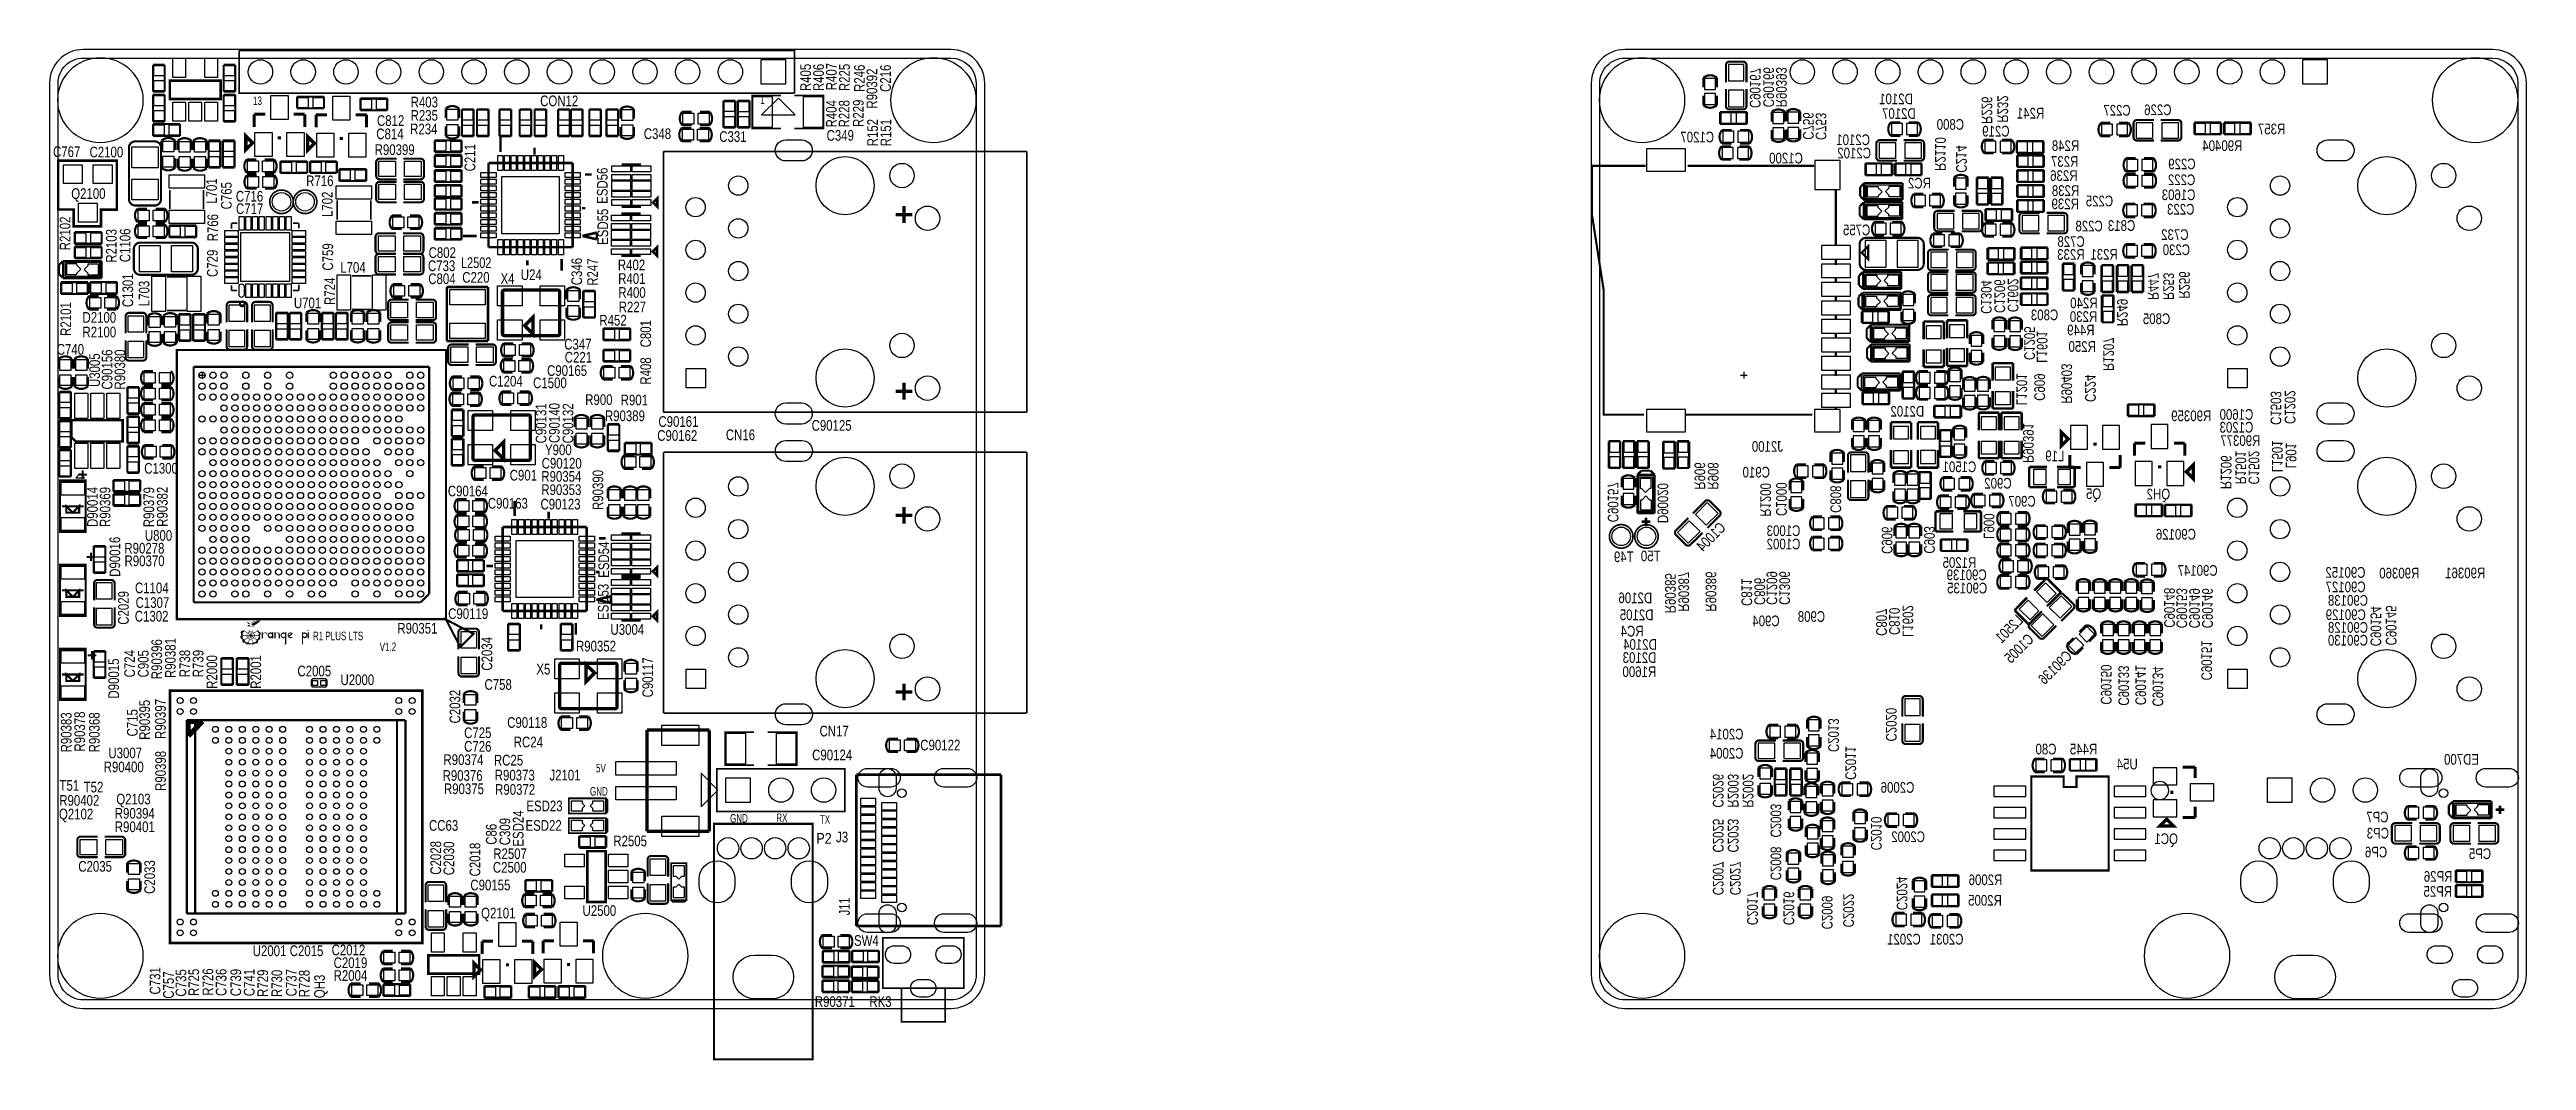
# Model space of a CAD drawing. Extents: x -9 to 138, y -41 to 19.
import ezdxf
from ezdxf.enums import TextEntityAlignment as Align

# ---------------------------------------------------------------- set-up
doc = ezdxf.new("R2010")
doc.units = 0
doc.header["$MEASUREMENT"] = 0
doc.layers.get('0').update_dxf_attribs({"linetype": 'CONTINUOUS'})
for name, color, linetype in [('BG_OUTLINE', 3, 'CONTINUOUS'), ('BG_SILKSCREEN_TOP', 2, 'CONTINUOUS'), ('DF_DRAWING_ORIGIN', 4, 'CONTINUOUS'), ('PG_SILKSCREEN_BOTTOM', 6, 'CONTINUOUS'), ('PG_SILKSCREEN_TOP', 6, 'CONTINUOUS'), ('PG_SOLDERMASK_BOTTOM', 5, 'CONTINUOUS'), ('PG_SOLDERMASK_TOP', 5, 'CONTINUOUS'), ('PIN_SOLDERMASK_BOTTOM', 7, 'CONTINUOUS'), ('PIN_SOLDERMASK_TOP', 7, 'CONTINUOUS'), ('RD_SILKSCREEN_BOTTOM', 8, 'CONTINUOUS'), ('RD_SILKSCREEN_TOP', 8, 'CONTINUOUS'), ('RKI_ALL', 9, 'CONTINUOUS')]:
    doc.layers.add(name, color=color, linetype=linetype)

msp = doc.modelspace()

# ---------------------------------------------------------------- texts
at = {"layer": 'BG_SILKSCREEN_TOP', "color": 1, "width": 0.7}
for s, p in [(' R1 PLUS LTS', (6.46, -15.75)), ('V1.2', (10.56, -16.4))]:
    msp.add_text(s, height=0.508, dxfattribs=at).set_placement(p)
at = {"layer": 'PG_SILKSCREEN_TOP', "color": 1, "width": 0.7}
for s, p in [('13', (3.03, 16.06)), ('1', (33.19, 16.13)), ('5V', (23.42, -23.61)), ('GND', (23.06, -24.99)), ('GND', (31.39, -26.59)), ('RX', (34.14, -26.56)), ('TX', (36.73, -26.66))]:
    msp.add_text(s, height=0.508, dxfattribs=at).set_placement(p)
at = {"layer": 'RD_SILKSCREEN_BOTTOM', "color": 1, "text_generation_flag": 2, "width": 0.8}
for s, rotation, p in [('C90167', 270, (92.02, 15.88)), ('C90166', 270, (92.82, 15.93)), ('R90393', 270, (93.58, 15.93)), ('R226', 270, (105.8, 14.94)), ('R232', 270, (106.74, 15.01)), ('C756', 270, (95.18, 14)), ('C753', 270, (95.93, 13.98)), ('C214', 270, (104.28, 12.04)), ('R447', 270, (115.69, 4.47)), ('R253', 270, (116.6, 4.47)), ('R256', 270, (117.54, 4.55)), ('R249', 270, (113.85, 2.92)), ('L1601', 270, (109.08, 0.74)), ('R1207', 270, (113.03, 0.25)), ('L1201', 270, (107.87, -1.78)), ('R90403', 270, (110.54, -1.69)), ('C224', 270, (111.95, -1.59)), ('R90391', 270, (108.26, -5.22)), ('L1501', 270, (123.06, -5.76)), ('R1206', 270, (120.02, -6.77)), ('C90157', 270, (83.57, -8.74)), ('D90020', 270, (86.53, -8.79)), ('R90387', 270, (87.77, -14.06)), ('R90386', 270, (89.39, -14.05)), ('R90385', 270, (86.98, -14.15)), ('C90148', 270, (116.65, -15.01)), ('C90153', 270, (117.38, -15.04)), ('C90149', 270, (118.14, -15.04)), ('C90146', 270, (118.91, -15.04)), ('L1602', 270, (101.1, -15.56)), ('L2501', 45, (108.32, -14.63)), ('C90154', 270, (128.92, -16.11)), ('C90145', 270, (129.83, -16.06)), ('C90151', 270, (118.86, -18.14)), ('C90136', 45, (111.23, -16.75)), ('C90150', 270, (112.89, -19.58)), ('C90133', 270, (113.93, -19.64)), ('C90141', 270, (114.94, -19.61)), ('C90134', 270, (115.96, -19.69)), ('C2013', 270, (96.68, -22.4)), ('C2020', 270, (100.11, -21.77)), ('C2011', 270, (97.7, -24.05)), ('C2026', 270, (89.82, -25.7)), ('R2003', 270, (90.71, -25.7)), ('R2002', 270, (91.6, -25.7)), ('C2025', 270, (89.82, -28.37)), ('C2023', 270, (90.71, -28.37)), ('C2003', 270, (93.25, -27.48)), ('C2010', 270, (99.22, -28.24)), ('C2007', 270, (89.82, -30.91)), ('C2027', 270, (90.84, -30.91)), ('C2008', 270, (93.25, -30.02)), ('C2017', 270, (91.86, -32.69)), ('C2016', 270, (94.02, -32.69)), ('C2022', 270, (97.57, -32.82)), ('C2024', 270, (100.75, -31.8)), ('C2009', 270, (96.3, -32.94))]:
    msp.add_text(s, height=0.635, rotation=rotation, dxfattribs=at).set_placement(p)
for s, p in [('D2101', (100.71, 16.11)), ('D2107', (100.88, 15.24)), ('C800', (103.94, 14.59)), ('C1207', (88.89, 13.84)), ('C2101', (98.16, 13.68)), ('C2102', (98.22, 12.89)), ('C1200', (94.17, 12.59)), ('C813', (114.12, 8.58)), ('C732', (117.29, 8.04)), ('C803', (109.54, 3.27)), ('C805', (116.2, 3.04)), ('D2102', (101.38, -2.46)), ('C1600', (120.95, -2.65)), ('C1203', (120.95, -3.41)), ('C910', (92.4, -6.08)), ('C1501', (104.48, -5.76)), ('C902', (106.77, -6.74)), ('C907', (108.2, -7.81)), ('C1003', (94.02, -9.56)), ('C1002', (94.02, -10.35)), ('R1205', (104.48, -11.45)), ('D2106', (85.21, -13.55)), ('D2105', (85.29, -14.56)), ('C904', (92.98, -14.92)), ('C908', (95.68, -14.66)), ('D2104', (85.49, -16.32)), ('R1600', (85.45, -17.94)), ('D2103', (85.46, -17.1)), ('ED700', (134.33, -23.15))]:
    msp.add_text(s, height=0.635, dxfattribs=at).set_placement(p, align=Align.CENTER)
for s, p in [('C219', (107.46, 14.19)), ('R241', (109.52, 15.26)), ('C227', (114.66, 15.43)), ('C226', (117.09, 15.46)), ('R357', (123.85, 14.32)), ('R248', (111.6, 13.33)), ('R90404', (121.3, 13.33)), ('R236', (111.5, 11.55)), ('R237', (111.55, 12.39)), ('C222', (118.5, 11.3)), ('C229', (118.52, 12.24)), ('RC2', (102.78, 11.1)), ('R239', (111.58, 9.87)), ('R238', (111.6, 10.66)), ('C225', (113.62, 10.04)), ('C1603', (118.51, 10.41)), ('C755', (99.18, 8.32)), ('C228', (113, 8.55)), ('C223', (118.45, 9.55)), ('R233', (111.92, 6.86)), ('C728', (111.93, 7.63)), ('R231', (113.89, 6.87)), ('C230', (118.19, 7.14)), ('R240', (112.69, 3.98)), ('R449', (112.51, 2.37)), ('R230', (112.67, 3.17)), ('R250', (112.59, 1.39)), ('R90359', (119.45, -2.73)), ('J2100', (93.99, -4.55)), ('R90377', (122.37, -4.2)), ('L19', (110.72, -5.11)), ('Q5', (112.91, -7.36)), ('QH2', (117.01, -7.38)), ('C90126', (118.54, -9.77)), ('T49', (85.11, -11.11)), ('T50', (86.71, -11.06)), ('C90139', (106.1, -12.18)), ('C90147', (119.83, -11.92)), ('C90152', (128.62, -12.04)), ('R90360', (131.82, -12.08)), ('R90361', (135.74, -12.07)), ('C90135', (106.13, -12.97)), ('C90127', (128.63, -12.9)), ('C90138', (128.77, -13.7)), ('C90129', (128.64, -14.55)), ('C90128', (128.77, -15.31)), ('RC4', (85.7, -15.53)), ('C90130', (128.77, -16.07)), ('C2014', (91.64, -21.65)), ('C80', (110.25, -22.54)), ('R445', (112.67, -22.54)), ('C2004', (91.64, -22.79)), ('U54', (115.08, -23.43)), ('C2006', (101.8, -24.82)), ('CP7', (129.99, -26.58)), ('C2002', (102.43, -27.75)), ('QC1', (117.47, -27.87)), ('CP3', (130.02, -27.54)), ('CP6', (129.91, -28.66)), ('CP5', (136.09, -28.76)), ('R2005', (107, -31.53)), ('R2006', (107.03, -30.31)), ('RP25', (133.77, -31)), ('RP26', (133.79, -30.11)), ('C2021', (102.18, -33.84)), ('C2031', (104.72, -33.84))]:
    msp.add_text(s, height=0.635, dxfattribs=at).set_placement(p)
for s, rotation, p in [('R2110', 270, (103.03, 13.15)), ('C1304', 270, (105.76, 4.65)), ('C1206', 270, (106.56, 4.7)), ('C1602', 270, (107.35, 4.75)), ('C1205', 270, (108.33, 1.9)), ('C909', 270, (108.93, -0.71)), ('C1503', 270, (122.98, -1.95)), ('C1202', 270, (123.82, -1.9)), ('L901', 270, (123.88, -4.78)), ('R906', 270, (88.73, -5.99)), ('R908', 270, (89.52, -5.99)), ('R1501', 270, (120.89, -5.49)), ('C1502', 270, (121.67, -5.49)), ('R1200', 270, (92.64, -7.41)), ('C1000', 270, (93.58, -7.37)), ('C808', 270, (96.81, -7.37)), ('C1004', 45, (89.93, -9.83)), ('L900', 270, (105.92, -8.97)), ('C906', 270, (99.86, -9.81)), ('C903', 270, (102.38, -9.79)), ('C1209', 270, (93.01, -12.65)), ('C1306', 270, (93.77, -12.65)), ('C811', 270, (91.52, -12.9)), ('C806', 270, (92.29, -12.85)), ('C807', 270, (99.53, -14.68)), ('C810', 270, (100.3, -14.63)), ('C1005', 45, (108.25, -16.46))]:
    msp.add_text(s, height=0.635, rotation=rotation, dxfattribs=at).set_placement(p, align=Align.CENTER)
at = {"layer": 'RD_SILKSCREEN_TOP', "color": 1}
for s, height, width, p in [('R405', 0.635, 0.8, (36.2, 16.89)), ('R406', 0.635, 0.8, (36.97, 16.89)), ('R407', 0.635, 0.8, (37.73, 16.94)), ('R225', 0.635, 0.8, (38.51, 16.89)), ('R246', 0.635, 0.8, (39.4, 16.84)), ('R90392', 0.635, 0.8, (40.14, 15.85)), ('C216', 0.635, 0.8, (40.95, 16.84)), ('R404', 0.635, 0.8, (37.73, 14.73)), ('R228', 0.635, 0.8, (38.49, 14.73)), ('R229', 0.635, 0.8, (39.33, 14.76)), ('R152', 0.635, 0.8, (40.18, 13.61)), ('R151', 0.635, 0.8, (40.97, 13.61)), ('C211', 0.635, 0.8, (16.24, 12.12)), ('ESD56', 0.635, 0.8, (24.11, 10.19)), ('C765', 0.635, 0.8, (1.76, 9.86)), ('R766', 0.635, 0.8, (0.95, 7.96)), ('ESD55', 0.635, 0.8, (24.14, 7.75)), ('C729', 0.635, 0.8, (0.93, 5.84)), ('C759', 0.635, 0.8, (7.79, 6.22)), ('C346', 0.635, 0.8, (22.59, 5.35)), ('R247', 0.635, 0.8, (23.53, 5.32)), ('C90156', 0.635, 0.8, (-5.33, -0.85)), ('R90380', 0.635, 0.8, (-4.57, -0.85)), ('U3005', 0.635, 0.8, (-6.07, -0.7)), ('R408', 0.635, 0.8, (26.69, -0.56)), ('C90131', 0.635, 0.8, (20.47, -4.05)), ('C90140', 0.635, 0.8, (21.26, -4.03)), ('C90132', 0.635, 0.8, (22.07, -4.05)), ('R90390', 0.635, 0.8, (23.85, -8.01)), ('D90014', 0.635, 0.8, (-6.2, -9.02)), ('R90369', 0.635, 0.8, (-5.45, -9.02)), ('R90379', 0.635, 0.8, (-2.85, -9.03)), ('R90382', 0.635, 0.8, (-2.05, -9.01)), ('D90016', 0.635, 0.8, (-4.87, -11.98)), ('ESD54', 0.635, 0.8, (24.2, -12.04)), ('C2029', 0.635, 0.8, (-4.36, -14.83)), ('ESD53', 0.635, 0.8, (24.17, -14.55)), ('R90396', 0.635, 0.8, (-2.38, -18.07)), ('R90381', 0.635, 0.8, (-1.57, -18)), ('C2034', 0.635, 0.8, (17.25, -17.56)), ('D90015', 0.635, 0.8, (-4.94, -19.22)), ('R738', 0.635, 0.8, (-0.71, -17.95)), ('R739', 0.635, 0.8, (0.08, -17.95)), ('R2000', 0.635, 0.8, (0.9, -18.64)), ('R2001', 0.635, 0.8, (3.51, -18.64)), ('C90117', 0.635, 0.8, (26.81, -19.15)), ('C2032', 0.635, 0.8, (15.35, -20.7)), ('R90383', 0.635, 0.8, (-7.76, -22.42)), ('R90378', 0.635, 0.8, (-6.96, -22.37)), ('R90368', 0.635, 0.8, (-6.09, -22.42)), ('R90395', 0.635, 0.8, (-3.1, -21.67)), ('R90397', 0.635, 0.8, (-2.16, -21.62)), ('R90398', 0.635, 0.8, (-2.15, -24.71)), ('C309', 0.635, 0.8, (18.32, -27.94)), ('ESD24', 0.635, 0.8, (19.11, -28.02)), ('C2028', 0.635, 0.8, (14.21, -29.69)), ('C2030', 0.635, 0.8, (14.99, -29.72)), ('C2018', 0.635, 0.8, (16.54, -29.79)), ('C86', 0.635, 0.8, (17.51, -27.91)), ('C2033', 0.635, 0.8, (-2.8, -30.83)), ('J11', 0.64, 0.761905, (38.51, -32.1)), ('C757', 0.635, 0.8, (-1.68, -37.06)), ('QH3', 0.635, 0.8, (7.3, -37.03))]:
    msp.add_text(s, height=height, rotation=90, dxfattribs=dict(at, width=width)).set_placement(p)
for s, height, width, p in [('R403', 0.635, 0.8, (12.4, 15.92)), ('CON12', 0.635, 0.8, (20.1, 15.99)), ('R234', 0.635, 0.8, (12.37, 14.32)), ('R235', 0.635, 0.8, (12.4, 15.13)), ('C767', 0.635, 0.8, (-8.86, 12.97)), ('R90399', 0.635, 0.8, (10.26, 13.09)), ('C348', 0.635, 0.8, (26.26, 14.04)), ('C331', 0.635, 0.8, (30.75, 13.87)), ('C349', 0.635, 0.8, (37.13, 13.94)), ('L2502', 0.64, 0.761905, (15.39, 6.37)), ('C220', 0.635, 0.8, (15.47, 5.5)), ('U24', 0.635, 0.8, (18.95, 5.66)), ('R402', 0.635, 0.8, (24.72, 6.24)), ('R401', 0.635, 0.8, (24.74, 5.43)), ('R400', 0.635, 0.8, (24.75, 4.6)), ('R452', 0.635, 0.8, (23.62, 2.95)), ('R227', 0.635, 0.8, (24.77, 3.74)), ('C347', 0.635, 0.8, (21.53, 1.53)), ('C90165', 0.635, 0.8, (20.51, -0.04)), ('C221', 0.635, 0.8, (21.56, 0.75)), ('R90389', 0.635, 0.8, (23.95, -2.73)), ('C90161', 0.635, 0.8, (27.13, -3.07)), ('C90125', 0.635, 0.8, (36.24, -3.3)), ('C90162', 0.635, 0.8, (27.06, -3.9)), ('CN16', 0.635, 0.8, (31.14, -3.86)), ('R90354', 0.635, 0.8, (20.17, -6.33)), ('C90120', 0.635, 0.8, (20.19, -5.55)), ('C90164', 0.635, 0.8, (14.61, -7.2)), ('C90163', 0.635, 0.8, (16.99, -7.93)), ('C90123', 0.635, 0.8, (20.12, -7.98)), ('R90353', 0.635, 0.8, (20.17, -7.12)), ('R90278', 0.635, 0.8, (-4.62, -10.6)), ('R90370', 0.635, 0.8, (-4.61, -11.35)), ('R90351', 0.635, 0.8, (11.61, -15.36)), ('C90119', 0.635, 0.8, (14.63, -14.49)), ('R90352', 0.635, 0.8, (22.23, -16.42)), ('U3004', 0.635, 0.8, (24.28, -15.43)), ('C2005', 0.635, 0.8, (5.67, -17.9)), ('U2000', 0.635, 0.8, (8.23, -18.42)), ('C758', 0.635, 0.8, (16.79, -18.7)), ('C90118', 0.635, 0.8, (18.14, -20.96)), ('RC24', 0.635, 0.8, (18.53, -22.12)), ('CN17', 0.635, 0.8, (36.71, -21.47)), ('C90122', 0.635, 0.8, (42.7, -22.3)), ('R90400', 0.635, 0.8, (-5.85, -23.6)), ('R90376', 0.635, 0.8, (14.3, -24.11)), ('R90374', 0.635, 0.8, (14.35, -23.17)), ('RC25', 0.635, 0.8, (17.35, -23.2)), ('R90373', 0.635, 0.8, (17.4, -24.09)), ('J2101', 0.635, 0.8, (20.65, -24.09)), ('C90124', 0.635, 0.8, (36.27, -22.89)), ('T51', 0.635, 0.8, (-8.48, -24.7)), ('R90402', 0.635, 0.8, (-8.49, -25.59)), ('T52', 0.635, 0.8, (-7.04, -24.8)), ('Q2103', 0.635, 0.8, (-5.1, -25.51)), ('R90375', 0.635, 0.8, (14.38, -24.9)), ('R90372', 0.635, 0.8, (17.42, -24.94)), ('Q2102', 0.635, 0.8, (-8.51, -26.4)), ('R90394', 0.635, 0.8, (-5.19, -26.36)), ('CC63', 0.635, 0.8, (13.49, -27.08)), ('ESD22', 0.635, 0.8, (19.23, -27.08)), ('ESD23', 0.635, 0.8, (19.28, -25.92)), ('R90401', 0.635, 0.8, (-5.19, -27.16)), ('P2', 0.64, 0.873016, (36.52, -27.85)), ('J3', 0.635, 0.8, (37.69, -27.77)), ('C2035', 0.635, 0.8, (-7.36, -29.51)), ('C90155', 0.635, 0.8, (15.95, -30.62)), ('Q2101', 0.635, 0.8, (16.59, -32.29)), ('C2012', 0.635, 0.8, (7.7, -34.48)), ('SW4', 0.635, 0.8, (38.76, -33.92)), ('C2015', 0.635, 0.8, (5.21, -34.53)), ('C2019', 0.635, 0.8, (7.82, -35.24)), ('R2004', 0.635, 0.8, (7.82, -36)), ('R90371', 0.635, 0.8, (36.43, -37.55)), ('RK3', 0.635, 0.8, (39.67, -37.55))]:
    msp.add_text(s, height=height, dxfattribs=dict(at, width=width)).set_placement(p)
at = {"layer": 'RD_SILKSCREEN_TOP', "color": 1, "width": 0.8}
for s, p in [('C812', (11.21, 14.82)), ('C2100', (-5.69, 12.95)), ('C814', (11.17, 14.03)), ('R716', (7, 11.24)), ('Q2100', (-6.76, 10.48)), ('C716', (2.82, 10.32)), ('C717', (2.83, 9.58)), ('C802', (14.28, 6.97)), ('L704', (8.97, 6.09)), ('C733', (14.24, 6.19)), ('C804', (14.26, 5.42)), ('X4', (18.16, 5.43)), ('U701', (6.27, 3.98)), ('D2100', (-6.11, 3.12)), ('C740', (-7.83, 1.22)), ('R2100', (-6.11, 2.25)), ('C1204', (18.06, -0.67)), ('C1500', (20.68, -0.77)), ('R900', (23.59, -1.77)), ('R901', (25.7, -1.79)), ('Y900', (21.18, -4.75)), ('C1300', (-2.44, -5.85)), ('C901', (19.1, -6.26)), ('U800', (-2.59, -9.84)), ('C1104', (-2.99, -12.96)), ('C1307', (-2.95, -13.83)), ('C1302', (-3, -14.64)), ('X5', (20.29, -17.79)), ('C725', (16.39, -21.57)), ('C726', (16.39, -22.38)), ('U3007', (-4.57, -22.77)), ('R2505', (25.45, -28)), ('C2500', (18.29, -29.57)), ('R2507', (18.31, -28.76)), ('U2500', (23.62, -32.14)), ('U2001', (4.01, -34.53))]:
    msp.add_text(s, height=0.635, dxfattribs=at).set_placement(p, align=Align.CENTER)
for s, p in [('L701', (0.88, 10.95)), ('L702', (7.76, 10.16)), ('R2102', (-7.83, 8.43)), ('R2103', (-5.08, 7.69)), ('C1106', (-4.26, 7.72)), ('C1301', (-4.1, 5.05)), ('L703', (-3.13, 4.86)), ('R724', (7.91, 4.99)), ('R2101', (-7.79, 3.34)), ('C801', (26.69, 2.47)), ('C724', (-3.99, -17.15)), ('C905', (-3.18, -17.15)), ('C715', (-3.83, -20.66)), ('C731', (-2.48, -36)), ('C735', (-0.94, -36.12)), ('R725', (-0.18, -36.09)), ('R726', (0.66, -36.07)), ('C736', (1.45, -36.09)), ('C739', (2.32, -36.1)), ('C741', (3.12, -36.1)), ('C737', (5.62, -36.11)), ('R729', (3.92, -36.14)), ('R730', (4.76, -36.15)), ('R728', (6.39, -36.16))]:
    msp.add_text(s, height=0.635, rotation=90, dxfattribs=at).set_placement(p, align=Align.CENTER)

# ---------------------------------------------------------------- blocks, each defined once
blk = doc.blocks.new('FIGURE_CROSS')
for points in [[(-0.5, 0), (0.5, 0)], [(0, 0.5), (0, -0.5)]]:
    blk.add_lwpolyline(points)

# ---------------------------------------------------------------- linework, layer by layer
at = {"layer": 'BG_OUTLINE', "color": 1}
for points in [[(46.53, 17.36, 0.414212), (44.53, 19.36), (-7.07, 19.36, 0.414214), (-9.07, 17.36), (-9.07, 1.61), (-9.07, -35.64, 0.414214), (-7.07, -37.64), (44.53, -37.64, 0.414214), (46.53, -35.64), (46.53, -23.64)], [(138.19, 17.36, 0.414212), (136.19, 19.36), (84.59, 19.36, 0.414214), (82.59, 17.36), (82.59, 1.61), (82.59, -35.64, 0.414214), (84.59, -37.64), (136.19, -37.64, 0.414214), (138.19, -35.64), (138.19, -23.64)]]:
    msp.add_lwpolyline(points, format="xyb", close=True, dxfattribs=at)
at = {"layer": 'BG_SILKSCREEN_TOP', "color": 1, "const_width": 0.00785}
for points in [[(2.68, -14.66), (2.7, -14.66)], [(2.68, -14.66), (2.71, -14.66)], [(2.68, -14.67), (2.74, -14.67)], [(2.68, -14.68), (2.73, -14.68)], [(2.69, -14.69), (2.75, -14.69)], [(2.69, -14.69), (2.77, -14.69)], [(2.69, -14.7), (2.77, -14.7)], [(2.7, -14.71), (2.79, -14.71)], [(2.7, -14.72), (2.79, -14.72)], [(2.7, -14.73), (2.79, -14.73)], [(2.93, -14.72), (2.97, -14.72)], [(2.93, -14.73), (2.97, -14.73)], [(2.93, -14.71), (2.99, -14.71)], [(2.95, -14.69), (3, -14.69)], [(2.95, -14.7), (3, -14.7)], [(2.97, -14.69), (3.03, -14.69)], [(2.99, -14.67), (3.06, -14.67)], [(2.99, -14.68), (3.05, -14.68)], [(3, -14.66), (3.08, -14.66)], [(3.01, -14.66), (3.08, -14.66)], [(3.03, -14.65), (3.12, -14.65)], [(3.04, -14.73), (3.33, -14.73)], [(3.04, -14.72), (3.33, -14.72)], [(3.07, -14.63), (3.16, -14.63)], [(3.07, -14.64), (3.16, -14.64)], [(3.06, -14.71), (3.34, -14.71)], [(3.08, -14.69), (3.36, -14.69)], [(3.08, -14.7), (3.35, -14.7)], [(3.1, -14.62), (3.22, -14.62)], [(3.11, -14.69), (3.37, -14.69)], [(3.15, -14.61), (3.46, -14.61)], [(3.15, -14.62), (3.46, -14.62)], [(3.15, -14.67), (3.38, -14.67)], [(3.15, -14.68), (3.38, -14.68)], [(3.2, -14.66), (3.4, -14.66)], [(3.22, -14.6), (3.48, -14.6)], [(3.21, -14.66), (3.4, -14.66)], [(3.24, -14.59), (3.49, -14.59)], [(3.26, -14.62), (3.44, -14.62)], [(3.26, -14.63), (3.43, -14.63)], [(3.26, -14.64), (3.42, -14.64)], [(3.26, -14.65), (3.41, -14.65)], [(2.27, -15.55), (2.42, -15.55)], [(2.28, -15.53), (2.42, -15.53)], [(2.28, -15.53), (2.42, -15.53)], [(2.28, -15.54), (2.42, -15.54)], [(2.28, -15.56), (2.42, -15.56)], [(2.28, -15.57), (2.42, -15.57)], [(2.28, -15.57), (2.42, -15.57)], [(2.28, -15.58), (2.42, -15.58)], [(2.28, -15.59), (2.42, -15.59)], [(2.28, -15.6), (2.42, -15.6)], [(2.28, -15.6), (2.42, -15.6)], [(2.28, -15.61), (2.42, -15.61)], [(2.28, -15.62), (2.43, -15.62)], [(2.3, -15.24), (2.48, -15.24)], [(2.3, -15.24), (2.48, -15.24)], [(2.3, -15.25), (2.47, -15.25)], [(2.3, -15.26), (2.46, -15.26)], [(2.3, -15.27), (2.46, -15.27)], [(2.29, -15.28), (2.46, -15.28)], [(2.29, -15.28), (2.45, -15.28)], [(2.29, -15.29), (2.45, -15.29)], [(2.29, -15.3), (2.44, -15.3)], [(2.29, -15.31), (2.44, -15.31)], [(2.29, -15.31), (2.44, -15.31)], [(2.3, -15.32), (2.43, -15.32)], [(2.3, -15.33), (2.42, -15.33)], [(2.3, -15.34), (2.42, -15.34)], [(2.3, -15.5), (2.42, -15.5)], [(2.29, -15.51), (2.42, -15.51)], [(2.29, -15.52), (2.42, -15.52)], [(2.3, -15.63), (2.44, -15.63)], [(2.31, -15.49), (2.42, -15.49)], [(2.31, -15.49), (2.42, -15.49)], [(2.31, -15.22), (2.49, -15.22)], [(2.31, -15.23), (2.49, -15.23)], [(2.31, -15.35), (2.42, -15.35)], [(2.31, -15.35), (2.42, -15.35)], [(2.31, -15.36), (2.42, -15.36)], [(2.31, -15.47), (3.44, -15.47)], [(2.31, -15.48), (3.44, -15.48)], [(2.32, -15.37), (2.42, -15.37)], [(2.32, -15.38), (2.42, -15.38)], [(2.32, -15.39), (2.42, -15.39)], [(2.32, -15.39), (2.42, -15.39)], [(2.32, -15.4), (2.42, -15.4)], [(2.32, -15.41), (2.42, -15.41)], [(2.32, -15.42), (2.42, -15.42)], [(2.32, -15.42), (2.42, -15.42)], [(2.32, -15.43), (2.42, -15.43)], [(2.32, -15.44), (2.42, -15.44)], [(2.32, -15.45), (3.44, -15.45)], [(2.32, -15.46), (3.44, -15.46)], [(2.32, -15.46), (3.44, -15.46)], [(2.32, -15.64), (2.44, -15.64)], [(2.32, -15.64), (2.44, -15.64)], [(2.34, -15.21), (2.57, -15.21)], [(2.34, -15.65), (2.45, -15.65)], [(2.36, -15.2), (2.56, -15.2)], [(2.36, -15.66), (2.45, -15.66)], [(2.36, -15.67), (2.46, -15.67)], [(2.37, -15.2), (2.56, -15.2)], [(2.37, -15.68), (2.46, -15.68)], [(2.38, -15.68), (2.46, -15.68)], [(2.38, -15.69), (2.48, -15.69)], [(2.38, -15.7), (2.49, -15.7)], [(2.38, -15.71), (2.49, -15.71)], [(2.39, -15.71), (2.57, -15.71)], [(2.39, -15.82), (2.58, -15.82)], [(2.39, -15.83), (2.58, -15.83)], [(2.39, -15.19), (2.54, -15.19)], [(2.39, -15.72), (2.55, -15.72)], [(2.39, -15.73), (2.56, -15.73)], [(2.39, -15.81), (2.56, -15.81)], [(2.39, -15.82), (2.57, -15.82)], [(2.41, -15.17), (2.53, -15.17)], [(2.4, -15.17), (2.53, -15.17)], [(2.4, -15.18), (2.53, -15.18)], [(2.4, -15.74), (2.54, -15.74)], [(2.4, -15.75), (2.53, -15.75)], [(2.4, -15.75), (2.53, -15.75)], [(2.4, -15.76), (2.53, -15.76)], [(2.4, -15.77), (2.53, -15.77)], [(2.4, -15.78), (2.54, -15.78)], [(2.4, -15.79), (2.54, -15.79)], [(2.4, -15.79), (2.55, -15.79)], [(2.4, -15.8), (2.55, -15.8)], [(2.4, -15.84), (2.6, -15.84)], [(2.41, -15.85), (2.6, -15.85)], [(2.41, -15.86), (2.61, -15.86)], [(2.42, -15.16), (2.53, -15.16)], [(2.42, -15.86), (2.63, -15.86)], [(2.42, -15.13), (2.55, -15.13)], [(2.42, -15.14), (2.55, -15.14)], [(2.42, -15.15), (2.54, -15.15)], [(2.42, -15.87), (2.63, -15.87)], [(2.42, -15.88), (2.65, -15.88)], [(2.45, -15.02), (2.78, -15.02)], [(2.45, -15.03), (2.69, -15.03)], [(2.45, -15.04), (2.69, -15.04)], [(2.44, -15.05), (2.67, -15.05)], [(2.44, -15.06), (2.67, -15.06)], [(2.44, -15.06), (2.64, -15.06)], [(2.44, -15.07), (2.62, -15.07)], [(2.44, -15.08), (2.62, -15.08)], [(2.44, -15.09), (2.6, -15.09)], [(2.44, -15.09), (2.59, -15.09)], [(2.44, -15.1), (2.59, -15.1)], [(2.44, -15.11), (2.57, -15.11)], [(2.44, -15.12), (2.57, -15.12)], [(2.44, -15.13), (2.57, -15.13)], [(2.44, -15.89), (2.76, -15.89)], [(2.44, -15.9), (2.76, -15.9)], [(2.46, -15.01), (2.79, -15.01)], [(2.46, -15.02), (2.79, -15.02)], [(2.47, -15), (2.82, -15)], [(2.49, -14.98), (3.17, -14.98)], [(2.49, -14.99), (3.17, -14.99)], [(2.5, -14.98), (2.51, -14.98)], [(2.53, -15.22), (2.59, -15.22)], [(2.53, -15.23), (2.59, -15.23)], [(2.53, -15.7), (2.59, -15.7)], [(2.53, -15.71), (2.59, -15.71)], [(2.54, -15.9), (2.76, -15.9)], [(2.55, -15.24), (2.61, -15.24)], [(2.56, -15.24), (2.6, -15.24)], [(2.55, -15.69), (2.6, -15.69)], [(2.57, -15.91), (2.78, -15.91)], [(2.57, -15.92), (2.78, -15.92)], [(2.57, -15.25), (2.63, -15.25)], [(2.57, -15.68), (2.63, -15.68)], [(2.57, -15.68), (2.62, -15.68)], [(2.58, -15.93), (2.8, -15.93)], [(2.59, -15.26), (2.64, -15.26)], [(2.59, -15.27), (2.64, -15.27)], [(2.59, -15.66), (2.64, -15.66)], [(2.59, -15.67), (2.64, -15.67)], [(2.59, -15.93), (2.8, -15.93)], [(2.6, -15.28), (2.66, -15.28)], [(2.6, -15.65), (2.66, -15.65)], [(2.6, -15.94), (3.16, -15.94)], [(2.61, -14.98), (3.15, -14.98)], [(2.61, -15.95), (3.14, -15.95)], [(2.61, -15.96), (3.13, -15.96)], [(2.61, -15.97), (3.11, -15.97)], [(2.62, -14.97), (3.15, -14.97)], [(2.62, -15.28), (2.68, -15.28)], [(2.62, -15.29), (2.68, -15.29)], [(2.62, -15.64), (2.68, -15.64)], [(2.62, -15.64), (2.68, -15.64)], [(2.63, -15.97), (3.09, -15.97)], [(2.63, -15.98), (3.09, -15.98)], [(2.63, -15.99), (3.08, -15.99)], [(2.63, -16), (3.08, -16)], [(2.64, -14.96), (3.14, -14.96)], [(2.64, -15.3), (2.69, -15.3)], [(2.64, -15.38), (2.69, -15.38)], [(2.64, -15.39), (2.7, -15.39)], [(2.64, -15.39), (2.7, -15.39)], [(2.64, -15.53), (2.72, -15.53)], [(2.64, -15.53), (2.7, -15.53)], [(2.64, -15.54), (2.7, -15.54)], [(2.64, -15.55), (2.68, -15.55)], [(2.64, -15.63), (2.7, -15.63)], [(2.64, -16), (3.07, -16)], [(2.64, -16.01), (2.79, -16.01)], [(2.64, -16.02), (2.79, -16.02)], [(2.64, -15.31), (2.69, -15.31)], [(2.64, -15.4), (2.72, -15.4)], [(2.64, -15.56), (2.68, -15.56)], [(2.65, -15.31), (2.71, -15.31)], [(2.65, -15.36), (2.67, -15.36)], [(2.65, -15.37), (2.67, -15.37)], [(2.65, -15.57), (2.67, -15.57)], [(2.65, -16.03), (2.77, -16.03)], [(2.67, -14.95), (3.14, -14.95)], [(2.67, -14.95), (3.14, -14.95)], [(2.66, -15.61), (2.71, -15.61)], [(2.66, -15.62), (2.71, -15.62)], [(2.68, -14.94), (3.14, -14.94)], [(2.68, -15.32), (2.73, -15.32)], [(2.68, -15.33), (2.73, -15.33)], [(2.68, -15.6), (2.73, -15.6)], [(2.68, -15.6), (2.73, -15.6)], [(2.68, -16.04), (2.74, -16.04)], [(2.68, -16.04), (2.74, -16.04)], [(2.69, -14.91), (3.13, -14.91)], [(2.69, -14.92), (3.13, -14.92)], [(2.69, -14.93), (3.13, -14.93)], [(2.69, -15.34), (2.75, -15.34)], [(2.69, -15.59), (2.75, -15.59)], [(2.7, -14.9), (2.87, -14.9)], [(2.7, -14.91), (2.95, -14.91)], [(2.71, -15.35), (2.75, -15.35)], [(2.71, -15.35), (2.76, -15.35)], [(2.71, -14.73), (2.8, -14.73)], [(2.71, -14.74), (2.8, -14.74)], [(2.71, -14.88), (2.83, -14.88)], [(2.71, -14.88), (2.85, -14.88)], [(2.71, -14.89), (2.85, -14.89)], [(2.71, -15.57), (2.77, -15.57)], [(2.71, -15.58), (2.77, -15.58)], [(2.71, -15.66), (2.76, -15.66)], [(2.71, -15.67), (2.76, -15.67)], [(2.72, -14.75), (2.82, -14.75)], [(2.72, -15.03), (2.76, -15.03)], [(2.72, -15.04), (2.76, -15.04)], [(2.72, -15.26), (2.76, -15.26)], [(2.72, -15.27), (2.76, -15.27)], [(2.72, -15.36), (2.78, -15.36)], [(2.72, -15.65), (2.77, -15.65)], [(2.73, -14.76), (2.82, -14.76)], [(2.73, -14.77), (2.82, -14.77)], [(2.74, -14.86), (2.82, -14.86)], [(2.74, -15.05), (2.76, -15.05)], [(2.74, -15.06), (2.78, -15.06)], [(2.74, -15.06), (2.78, -15.06)], [(2.74, -15.07), (2.78, -15.07)], [(2.74, -15.08), (2.78, -15.08)], [(2.73, -15.25), (2.77, -15.25)], [(2.73, -15.28), (2.77, -15.28)], [(2.73, -15.37), (2.78, -15.37)], [(2.74, -15.38), (2.79, -15.38)], [(2.73, -15.41), (2.74, -15.41)], [(2.73, -15.52), (2.74, -15.52)], [(2.73, -15.57), (2.79, -15.57)], [(2.73, -15.68), (2.76, -15.68)], [(2.73, -15.68), (2.76, -15.68)], [(2.74, -15.86), (2.78, -15.86)], [(2.74, -15.87), (2.78, -15.87)], [(2.74, -15.88), (2.78, -15.88)], [(2.75, -14.77), (2.82, -14.77)], [(2.75, -14.87), (2.81, -14.87)], [(2.75, -15.28), (2.78, -15.28)], [(2.75, -15.29), (2.78, -15.29)], [(2.75, -15.55), (2.8, -15.55)], [(2.75, -15.56), (2.8, -15.56)], [(2.75, -15.64), (2.78, -15.64)], [(2.75, -15.64), (2.78, -15.64)], [(2.75, -15.86), (2.78, -15.86)], [(2.75, -15.09), (2.78, -15.09)], [(2.75, -15.09), (2.79, -15.09)], [(2.75, -15.1), (2.79, -15.1)], [(2.75, -15.11), (2.79, -15.11)], [(2.75, -15.12), (2.79, -15.12)], [(2.75, -15.82), (2.79, -15.82)], [(2.75, -15.82), (2.79, -15.82)], [(2.75, -15.83), (2.79, -15.83)], [(2.75, -15.84), (2.79, -15.84)], [(2.75, -15.85), (2.78, -15.85)], [(2.76, -14.78), (2.82, -14.78)], [(2.76, -14.79), (2.82, -14.79)], [(2.76, -15.13), (2.79, -15.13)], [(2.76, -15.13), (2.8, -15.13)], [(2.76, -15.14), (2.8, -15.14)], [(2.76, -15.15), (2.8, -15.15)], [(2.76, -15.3), (2.78, -15.3)], [(2.76, -15.31), (2.78, -15.31)], [(2.76, -15.39), (2.81, -15.39)], [(2.76, -15.39), (2.81, -15.39)], [(2.76, -15.53), (2.82, -15.53)], [(2.76, -15.54), (2.82, -15.54)], [(2.76, -15.63), (2.78, -15.63)], [(2.76, -15.79), (2.8, -15.79)], [(2.76, -15.79), (2.8, -15.79)], [(2.76, -15.8), (2.8, -15.8)], [(2.76, -15.81), (2.8, -15.81)], [(2.77, -15.03), (2.78, -15.03)], [(2.77, -15.04), (2.78, -15.04)], [(2.77, -15.05), (2.78, -15.05)], [(2.78, -15.16), (2.8, -15.16)], [(2.78, -15.17), (2.8, -15.17)], [(2.78, -15.17), (2.82, -15.17)], [(2.78, -15.18), (2.82, -15.18)], [(2.78, -15.19), (2.82, -15.19)], [(2.78, -15.31), (2.79, -15.31)], [(2.78, -15.4), (2.83, -15.4)], [(2.78, -15.53), (2.83, -15.53)], [(2.78, -15.61), (2.79, -15.61)], [(2.78, -15.62), (2.79, -15.62)], [(2.78, -15.75), (2.82, -15.75)], [(2.78, -15.76), (2.82, -15.76)], [(2.78, -15.77), (2.82, -15.77)], [(2.78, -15.78), (2.8, -15.78)], [(2.79, -14.8), (2.82, -14.8)], [(2.79, -15.2), (2.82, -15.2)], [(2.79, -15.32), (2.79, -15.32)], [(2.79, -15.75), (2.82, -15.75)], [(2.79, -14.8), (2.82, -14.8)], [(2.79, -15.2), (2.82, -15.2)], [(2.79, -15.21), (2.82, -15.21)], [(2.79, -15.22), (2.82, -15.22)], [(2.79, -15.23), (2.82, -15.23)], [(2.79, -15.41), (2.88, -15.41)], [(2.79, -15.42), (2.93, -15.42)], [(2.79, -15.71), (2.82, -15.71)], [(2.79, -15.72), (2.82, -15.72)], [(2.79, -15.73), (2.82, -15.73)], [(2.79, -15.74), (2.82, -15.74)], [(2.8, -15.24), (2.82, -15.24)], [(2.8, -15.24), (2.82, -15.24)], [(2.8, -15.25), (2.82, -15.25)], [(2.8, -15.26), (2.84, -15.26)], [(2.8, -15.27), (2.84, -15.27)], [(2.8, -15.51), (2.92, -15.51)], [(2.8, -15.52), (2.85, -15.52)], [(2.8, -15.68), (2.84, -15.68)], [(2.8, -15.68), (2.84, -15.68)], [(2.8, -15.69), (2.84, -15.69)], [(2.8, -15.7), (2.82, -15.7)], [(2.8, -15.71), (2.82, -15.71)], [(2.82, -14.81), (2.83, -14.81)], [(2.82, -15.28), (2.84, -15.28)], [(2.82, -15.28), (2.84, -15.28)], [(2.82, -15.29), (2.84, -15.29)], [(2.82, -15.3), (2.86, -15.3)], [(2.82, -15.31), (2.86, -15.31)], [(2.82, -15.42), (2.97, -15.42)], [(2.82, -15.43), (2.97, -15.43)], [(2.82, -15.44), (2.97, -15.44)], [(2.82, -15.49), (2.96, -15.49)], [(2.82, -15.49), (2.95, -15.49)], [(2.82, -15.5), (2.95, -15.5)], [(2.82, -15.64), (2.86, -15.64)], [(2.82, -15.64), (2.86, -15.64)], [(2.82, -15.65), (2.86, -15.65)], [(2.82, -15.66), (2.84, -15.66)], [(2.82, -15.67), (2.84, -15.67)], [(2.82, -15.31), (2.86, -15.31)], [(2.82, -15.32), (2.86, -15.32)], [(2.82, -15.33), (2.86, -15.33)], [(2.82, -15.34), (2.86, -15.34)], [(2.82, -15.6), (2.86, -15.6)], [(2.82, -15.61), (2.86, -15.61)], [(2.82, -15.62), (2.86, -15.62)], [(2.82, -15.63), (2.86, -15.63)], [(2.83, -15.25), (2.84, -15.25)], [(2.83, -15.35), (2.86, -15.35)], [(2.83, -15.35), (2.86, -15.35)], [(2.83, -15.6), (2.86, -15.6)], [(2.84, -15.36), (2.86, -15.36)], [(2.84, -15.37), (2.87, -15.37)], [(2.84, -15.38), (2.88, -15.38)], [(2.85, -15.39), (2.88, -15.39)], [(2.85, -15.56), (2.88, -15.56)], [(2.84, -15.57), (2.88, -15.57)], [(2.84, -15.57), (2.88, -15.57)], [(2.84, -15.58), (2.88, -15.58)], [(2.84, -15.59), (2.86, -15.59)], [(2.86, -15.39), (2.88, -15.39)], [(2.86, -15.4), (2.88, -15.4)], [(2.86, -15.53), (2.93, -15.53)], [(2.86, -15.54), (2.93, -15.54)], [(2.86, -15.55), (2.93, -15.55)], [(2.86, -15.52), (2.92, -15.52)], [(2.86, -15.53), (2.92, -15.53)], [(2.86, -15.7), (2.9, -15.7)], [(2.86, -15.71), (2.9, -15.71)], [(2.86, -15.71), (2.9, -15.71)], [(2.86, -15.72), (2.9, -15.72)], [(2.86, -15.73), (2.9, -15.73)], [(2.87, -15.21), (2.93, -15.21)], [(2.89, -14.78), (2.9, -14.78)], [(2.89, -14.79), (2.9, -14.79)], [(2.88, -15.22), (2.92, -15.22)], [(2.88, -15.23), (2.92, -15.23)], [(2.88, -15.24), (2.92, -15.24)], [(2.88, -15.24), (2.92, -15.24)], [(2.89, -15.25), (2.91, -15.25)], [(2.89, -15.26), (2.9, -15.26)], [(2.89, -15.27), (2.9, -15.27)], [(2.89, -15.28), (2.9, -15.28)], [(2.88, -15.65), (2.89, -15.65)], [(2.88, -15.66), (2.89, -15.66)], [(2.88, -15.67), (2.89, -15.67)], [(2.88, -15.68), (2.89, -15.68)], [(2.88, -15.68), (2.9, -15.68)], [(2.88, -15.69), (2.9, -15.69)], [(2.89, -16.01), (3.07, -16.01)], [(2.89, -16.02), (3.07, -16.02)], [(2.9, -14.77), (2.9, -14.77)], [(2.9, -15.28), (2.9, -15.28)], [(2.9, -15.41), (2.93, -15.41)], [(2.9, -14.76), (2.92, -14.76)], [(2.9, -14.77), (2.92, -14.77)], [(2.9, -15.39), (2.94, -15.39)], [(2.9, -15.39), (2.94, -15.39)], [(2.9, -15.4), (2.93, -15.4)], [(2.9, -15.56), (2.93, -15.56)], [(2.9, -15.57), (2.93, -15.57)], [(2.9, -15.57), (2.94, -15.57)], [(2.9, -15.58), (2.94, -15.58)], [(2.9, -15.59), (2.91, -15.59)], [(2.9, -16.03), (3.05, -16.03)], [(2.92, -14.73), (2.95, -14.73)], [(2.92, -14.74), (2.94, -14.74)], [(2.91, -14.75), (2.93, -14.75)], [(2.92, -15.35), (2.95, -15.35)], [(2.92, -15.35), (2.95, -15.35)], [(2.92, -15.36), (2.95, -15.36)], [(2.92, -15.37), (2.95, -15.37)], [(2.91, -15.38), (2.94, -15.38)], [(2.92, -15.59), (2.94, -15.59)], [(2.92, -15.6), (2.94, -15.6)], [(2.92, -15.6), (2.94, -15.6)], [(2.92, -15.61), (2.95, -15.61)], [(2.92, -15.62), (2.95, -15.62)], [(2.92, -15.63), (2.95, -15.63)], [(2.93, -14.82), (3.19, -14.82)], [(2.93, -14.83), (3.19, -14.83)], [(2.93, -15.31), (2.97, -15.31)], [(2.93, -15.32), (2.97, -15.32)], [(2.93, -15.33), (2.97, -15.33)], [(2.93, -15.34), (2.95, -15.34)], [(2.93, -15.51), (2.98, -15.51)], [(2.93, -15.64), (2.95, -15.64)], [(2.93, -15.64), (2.95, -15.64)], [(2.93, -15.65), (2.97, -15.65)], [(2.93, -15.66), (2.97, -15.66)], [(2.93, -15.67), (2.97, -15.67)], [(2.93, -16.04), (3.04, -16.04)], [(2.93, -16.04), (3.04, -16.04)], [(2.93, -14.81), (3.21, -14.81)], [(2.93, -15.31), (2.97, -15.31)], [(2.93, -15.52), (2.98, -15.52)], [(2.94, -15.28), (2.98, -15.28)], [(2.94, -15.28), (2.98, -15.28)], [(2.94, -15.29), (2.98, -15.29)], [(2.94, -15.3), (2.97, -15.3)], [(2.94, -15.41), (2.99, -15.41)], [(2.94, -15.42), (3, -15.42)], [(2.94, -15.68), (2.97, -15.68)], [(2.94, -15.68), (2.97, -15.68)], [(2.94, -15.69), (2.97, -15.69)], [(2.94, -15.7), (2.98, -15.7)], [(2.94, -15.71), (2.98, -15.71)], [(2.94, -16.05), (3.04, -16.05)], [(2.94, -16.06), (3.03, -16.06)], [(2.95, -14.8), (3.23, -14.8)], [(2.95, -14.8), (3.23, -14.8)], [(2.96, -14.91), (3.11, -14.91)], [(2.95, -15.24), (2.99, -15.24)], [(2.95, -15.24), (2.99, -15.24)], [(2.95, -15.25), (2.99, -15.25)], [(2.95, -15.26), (2.98, -15.26)], [(2.95, -15.27), (2.98, -15.27)], [(2.96, -15.4), (3.01, -15.4)], [(2.95, -15.53), (3, -15.53)], [(2.96, -15.54), (3.01, -15.54)], [(2.95, -15.71), (2.98, -15.71)], [(2.95, -15.72), (2.98, -15.72)], [(2.95, -15.73), (2.98, -15.73)], [(2.95, -15.74), (2.99, -15.74)], [(2.95, -15.75), (2.99, -15.75)], [(2.97, -14.78), (3.25, -14.78)], [(2.97, -14.79), (3.25, -14.79)], [(2.97, -15), (3.19, -15)], [(2.97, -15.2), (3, -15.2)], [(2.97, -15.2), (3, -15.2)], [(2.97, -15.21), (3, -15.21)], [(2.97, -15.22), (3, -15.22)], [(2.97, -15.23), (2.99, -15.23)], [(2.97, -15.53), (3.01, -15.53)], [(2.97, -15.75), (2.99, -15.75)], [(2.97, -15.76), (2.99, -15.76)], [(2.97, -15.77), (2.99, -15.77)], [(2.97, -15.78), (3, -15.78)], [(2.97, -14.77), (3.27, -14.77)], [(2.97, -14.84), (3.15, -14.84)], [(2.97, -15.39), (3.03, -15.39)], [(2.97, -15.39), (3.03, -15.39)], [(2.97, -15.55), (3.03, -15.55)], [(2.97, -15.79), (3, -15.79)], [(2.97, -15.93), (3.28, -15.93)], [(2.97, -15.93), (3.28, -15.93)], [(2.98, -14.9), (3.11, -14.9)], [(2.98, -15.16), (3.01, -15.16)], [(2.98, -15.17), (3.01, -15.17)], [(2.98, -15.17), (3.01, -15.17)], [(2.98, -15.18), (3.01, -15.18)], [(2.98, -15.19), (3, -15.19)], [(2.98, -15.56), (3.03, -15.56)], [(2.98, -15.79), (3, -15.79)], [(2.98, -15.8), (3, -15.8)], [(2.98, -15.81), (3, -15.81)], [(2.98, -15.82), (3.01, -15.82)], [(2.99, -14.76), (3.28, -14.76)], [(2.99, -14.77), (3.28, -14.77)], [(2.99, -15.01), (3.21, -15.01)], [(2.99, -15.02), (3.21, -15.02)], [(2.99, -15.13), (3.03, -15.13)], [(2.99, -15.13), (3.03, -15.13)], [(2.99, -15.14), (3.03, -15.14)], [(2.99, -15.15), (3.01, -15.15)], [(3, -15.33), (3, -15.33)], [(2.99, -15.38), (3.05, -15.38)], [(2.99, -15.57), (3.05, -15.57)], [(2.99, -15.61), (3, -15.61)], [(3, -15.62), (3, -15.62)], [(2.99, -15.82), (3.01, -15.82)], [(2.99, -15.83), (3.01, -15.83)], [(2.99, -15.84), (3.01, -15.84)], [(2.99, -15.85), (3.01, -15.85)], [(2.99, -15.86), (3.03, -15.86)], [(3, -15.86), (3.03, -15.86)], [(3, -15.92), (3.3, -15.92)], [(3, -14.75), (3.3, -14.75)], [(3, -14.88), (3.1, -14.88)], [(3, -14.89), (3.1, -14.89)], [(3, -15.02), (3.26, -15.02)], [(3, -15.09), (3.04, -15.09)], [(3, -15.09), (3.04, -15.09)], [(3, -15.1), (3.04, -15.1)], [(3, -15.11), (3.03, -15.11)], [(3, -15.12), (3.03, -15.12)], [(3, -15.3), (3.04, -15.3)], [(3, -15.31), (3.04, -15.31)], [(3, -15.31), (3.02, -15.31)], [(3, -15.63), (3.02, -15.63)], [(3, -15.64), (3.04, -15.64)], [(3, -15.64), (3.04, -15.64)], [(3, -15.65), (3.05, -15.65)], [(3, -15.66), (3.05, -15.66)], [(3, -15.67), (3.05, -15.67)], [(3, -15.87), (3.03, -15.87)], [(3, -15.88), (3.03, -15.88)], [(3, -15.89), (3.32, -15.89)], [(3, -15.9), (3.32, -15.9)], [(3, -15.9), (3.31, -15.9)], [(3, -15.91), (3.3, -15.91)], [(3.01, -15.03), (3.07, -15.03)], [(3.01, -15.04), (3.07, -15.04)], [(3.01, -15.05), (3.05, -15.05)], [(3.01, -15.06), (3.05, -15.06)], [(3.01, -15.06), (3.05, -15.06)], [(3.01, -15.07), (3.05, -15.07)], [(3.01, -15.08), (3.04, -15.08)], [(3.01, -15.28), (3.05, -15.28)], [(3.01, -15.29), (3.06, -15.29)], [(3.01, -15.36), (3.07, -15.36)], [(3.01, -15.37), (3.06, -15.37)], [(3.01, -15.57), (3.07, -15.57)], [(3.01, -15.58), (3.07, -15.58)], [(3.01, -15.68), (3.05, -15.68)], [(3.01, -15.68), (3.05, -15.68)], [(3.02, -14.73), (3.31, -14.73)], [(3.02, -14.74), (3.3, -14.74)], [(3.03, -15.25), (3.04, -15.25)], [(3.02, -15.26), (3.06, -15.26)], [(3.02, -15.27), (3.07, -15.27)], [(3.02, -15.28), (3.07, -15.28)], [(3.03, -15.35), (3.08, -15.35)], [(3.03, -15.35), (3.08, -15.35)], [(3.03, -15.59), (3.08, -15.59)], [(3.02, -15.69), (3.04, -15.69)], [(3.02, -15.85), (3.03, -15.85)], [(3.04, -14.88), (3.06, -14.88)], [(3.04, -15.34), (3.1, -15.34)], [(3.04, -15.6), (3.09, -15.6)], [(3.04, -15.6), (3.1, -15.6)], [(3.05, -15.53), (3.13, -15.53)], [(3.07, -15.32), (3.11, -15.32)], [(3.06, -15.33), (3.11, -15.33)], [(3.07, -15.41), (3.14, -15.41)], [(3.06, -15.42), (3.15, -15.42)], [(3.07, -15.53), (3.14, -15.53)], [(3.07, -15.54), (3.14, -15.54)], [(3.06, -15.61), (3.11, -15.61)], [(3.07, -15.62), (3.11, -15.62)], [(3.08, -15.31), (3.14, -15.31)], [(3.08, -15.63), (3.13, -15.63)], [(3.08, -15.4), (3.14, -15.4)], [(3.08, -15.55), (3.14, -15.55)], [(3.09, -15.56), (3.13, -15.56)], [(3.1, -15.03), (3.33, -15.03)], [(3.1, -15.04), (3.33, -15.04)], [(3.1, -15.3), (3.15, -15.3)], [(3.1, -15.31), (3.15, -15.31)], [(3.11, -15.39), (3.14, -15.39)], [(3.11, -15.39), (3.14, -15.39)], [(3.1, -15.57), (3.13, -15.57)], [(3.1, -15.64), (3.15, -15.64)], [(3.1, -15.64), (3.15, -15.64)], [(3.11, -15.05), (3.34, -15.05)], [(3.11, -15.28), (3.17, -15.28)], [(3.11, -15.29), (3.17, -15.29)], [(3.11, -15.65), (3.17, -15.65)], [(3.12, -15.06), (3.34, -15.06)], [(3.12, -15.88), (3.32, -15.88)], [(3.13, -15.28), (3.19, -15.28)], [(3.13, -15.66), (3.18, -15.66)], [(3.13, -15.67), (3.19, -15.67)], [(3.15, -14.96), (3.15, -14.96)], [(3.15, -15.06), (3.36, -15.06)], [(3.15, -15.68), (3.2, -15.68)], [(3.15, -15.86), (3.32, -15.86)], [(3.15, -15.87), (3.32, -15.87)], [(3.15, -15.26), (3.21, -15.26)], [(3.15, -15.27), (3.21, -15.27)], [(3.15, -15.68), (3.2, -15.68)], [(3.16, -15.07), (3.36, -15.07)], [(3.16, -15.08), (3.37, -15.08)], [(3.16, -15.25), (3.22, -15.25)], [(3.16, -15.69), (3.22, -15.69)], [(3.16, -15.85), (3.32, -15.85)], [(3.16, -15.86), (3.32, -15.86)], [(3.18, -15.09), (3.37, -15.09)], [(3.18, -15.7), (3.23, -15.7)], [(3.18, -15.71), (3.23, -15.71)], [(3.18, -15.84), (3.32, -15.84)], [(3.19, -15.24), (3.24, -15.24)], [(3.19, -15.24), (3.24, -15.24)], [(3.19, -15.09), (3.37, -15.09)], [(3.19, -15.1), (3.37, -15.1)], [(3.19, -15.71), (3.26, -15.71)], [(3.19, -15.94), (3.26, -15.94)], [(3.2, -15.22), (3.26, -15.22)], [(3.2, -15.23), (3.26, -15.23)], [(3.2, -15.82), (3.32, -15.82)], [(3.2, -15.83), (3.32, -15.83)], [(3.21, -15.11), (3.37, -15.11)], [(3.22, -15.12), (3.37, -15.12)], [(3.22, -15.13), (3.37, -15.13)], [(3.22, -15.21), (3.38, -15.21)], [(3.22, -15.72), (3.38, -15.72)], [(3.22, -15.73), (3.38, -15.73)], [(3.22, -15.8), (3.32, -15.8)], [(3.22, -15.81), (3.32, -15.81)], [(3.21, -15.82), (3.32, -15.82)], [(3.23, -15.13), (3.37, -15.13)], [(3.23, -15.14), (3.37, -15.14)], [(3.23, -15.74), (3.37, -15.74)], [(3.23, -15.75), (3.37, -15.75)], [(3.23, -15.79), (3.33, -15.79)], [(3.23, -15.79), (3.33, -15.79)], [(3.24, -15.15), (3.37, -15.15)], [(3.25, -15.16), (3.37, -15.16)], [(3.24, -15.2), (3.37, -15.2)], [(3.24, -15.2), (3.37, -15.2)], [(3.24, -15.75), (3.36, -15.75)], [(3.24, -15.76), (3.34, -15.76)], [(3.24, -15.77), (3.34, -15.77)], [(3.24, -15.78), (3.34, -15.78)], [(3.26, -15.17), (3.37, -15.17)], [(3.26, -15.17), (3.37, -15.17)], [(3.26, -15.18), (3.37, -15.18)], [(3.26, -15.19), (3.37, -15.19)], [(3.27, -15.71), (3.41, -15.71)], [(3.29, -15.22), (3.38, -15.22)], [(3.29, -15.23), (3.38, -15.23)], [(3.29, -15.7), (3.43, -15.7)], [(3.29, -15.71), (3.43, -15.71)], [(3.3, -15.24), (3.4, -15.24)], [(3.3, -15.24), (3.39, -15.24)], [(3.3, -15.69), (3.46, -15.69)], [(3.32, -15.25), (3.39, -15.25)], [(3.32, -15.66), (3.46, -15.66)], [(3.32, -15.67), (3.45, -15.67)], [(3.32, -15.68), (3.45, -15.68)], [(3.31, -15.68), (3.45, -15.68)], [(3.33, -15.26), (3.42, -15.26)], [(3.33, -15.27), (3.42, -15.27)], [(3.33, -15.28), (3.44, -15.28)], [(3.33, -15.64), (3.47, -15.64)], [(3.33, -15.64), (3.47, -15.64)], [(3.33, -15.65), (3.47, -15.65)], [(3.33, -15.28), (3.45, -15.28)], [(3.34, -15.29), (3.46, -15.29)], [(3.34, -15.3), (3.48, -15.3)], [(3.34, -15.31), (3.48, -15.31)], [(3.34, -15.31), (3.48, -15.31)], [(3.34, -15.49), (3.44, -15.49)], [(3.34, -15.6), (3.47, -15.6)], [(3.34, -15.61), (3.47, -15.61)], [(3.34, -15.62), (3.47, -15.62)], [(3.34, -15.63), (3.48, -15.63)], [(3.35, -15.32), (3.48, -15.32)], [(3.36, -15.33), (3.48, -15.33)], [(3.36, -15.34), (3.48, -15.34)], [(3.36, -15.35), (3.49, -15.35)], [(3.36, -15.35), (3.49, -15.35)], [(3.36, -15.36), (3.49, -15.36)], [(3.36, -15.37), (3.49, -15.37)], [(3.36, -15.38), (3.49, -15.38)], [(3.36, -15.39), (3.48, -15.39)], [(3.36, -15.39), (3.48, -15.39)], [(3.36, -15.4), (3.48, -15.4)], [(3.36, -15.41), (3.47, -15.41)], [(3.36, -15.42), (3.47, -15.42)], [(3.36, -15.42), (3.46, -15.42)], [(3.36, -15.43), (3.45, -15.43)], [(3.36, -15.44), (3.45, -15.44)], [(3.36, -15.49), (3.44, -15.49)], [(3.36, -15.5), (3.44, -15.5)], [(3.36, -15.51), (3.43, -15.51)], [(3.36, -15.52), (3.43, -15.52)], [(3.36, -15.53), (3.43, -15.53)], [(3.36, -15.53), (3.43, -15.53)], [(3.36, -15.54), (3.43, -15.54)], [(3.36, -15.55), (3.44, -15.55)], [(3.36, -15.56), (3.44, -15.56)], [(3.36, -15.57), (3.44, -15.57)], [(3.36, -15.57), (3.45, -15.57)], [(3.36, -15.58), (3.45, -15.58)], [(3.36, -15.59), (3.45, -15.59)], [(3.36, -15.6), (3.47, -15.6)], [(3.55, -15.28), (3.63, -15.28)], [(3.55, -15.29), (3.63, -15.29)], [(3.55, -15.3), (3.63, -15.3)], [(3.55, -15.31), (3.63, -15.31)], [(3.55, -15.31), (3.63, -15.31)], [(3.55, -15.32), (3.63, -15.32)], [(3.55, -15.33), (3.63, -15.33)], [(3.55, -15.34), (3.67, -15.34)], [(3.55, -15.35), (3.66, -15.35)], [(3.55, -15.35), (3.66, -15.35)], [(3.55, -15.36), (3.64, -15.36)], [(3.55, -15.37), (3.64, -15.37)], [(3.55, -15.38), (3.64, -15.38)], [(3.55, -15.39), (3.63, -15.39)], [(3.55, -15.39), (3.63, -15.39)], [(3.55, -15.4), (3.63, -15.4)], [(3.55, -15.41), (3.63, -15.41)], [(3.55, -15.42), (3.63, -15.42)], [(3.55, -15.42), (3.63, -15.42)], [(3.55, -15.43), (3.63, -15.43)], [(3.55, -15.44), (3.63, -15.44)], [(3.55, -15.45), (3.63, -15.45)], [(3.55, -15.46), (3.63, -15.46)], [(3.55, -15.46), (3.63, -15.46)], [(3.55, -15.47), (3.63, -15.47)], [(3.55, -15.48), (3.63, -15.48)], [(3.55, -15.49), (3.63, -15.49)], [(3.55, -15.49), (3.63, -15.49)], [(3.55, -15.5), (3.63, -15.5)], [(3.55, -15.51), (3.63, -15.51)], [(3.55, -15.52), (3.63, -15.52)], [(3.55, -15.53), (3.63, -15.53)], [(3.55, -15.53), (3.63, -15.53)], [(3.55, -15.54), (3.63, -15.54)], [(3.55, -15.55), (3.63, -15.55)], [(3.55, -15.56), (3.63, -15.56)], [(3.55, -15.57), (3.63, -15.57)], [(3.55, -15.57), (3.63, -15.57)], [(3.55, -15.58), (3.63, -15.58)], [(3.55, -15.59), (3.63, -15.59)], [(3.55, -15.6), (3.63, -15.6)], [(3.55, -15.6), (3.63, -15.6)], [(3.55, -15.61), (3.63, -15.61)], [(3.55, -15.62), (3.63, -15.62)], [(3.55, -15.63), (3.63, -15.63)], [(3.66, -15.32), (3.7, -15.32)], [(3.66, -15.33), (3.7, -15.33)], [(3.67, -15.31), (3.84, -15.31)], [(3.7, -15.3), (3.81, -15.3)], [(3.7, -15.31), (3.81, -15.31)], [(3.73, -15.28), (3.77, -15.28)], [(3.73, -15.29), (3.78, -15.29)], [(3.76, -15.32), (3.84, -15.32)], [(3.77, -15.33), (3.84, -15.33)], [(3.78, -15.34), (3.86, -15.34)], [(3.8, -15.35), (3.87, -15.35)], [(3.8, -15.35), (3.87, -15.35)], [(3.81, -15.36), (3.87, -15.36)], [(3.81, -15.37), (3.88, -15.37)], [(3.81, -15.38), (3.88, -15.38)], [(3.82, -15.39), (3.88, -15.39)], [(3.82, -15.39), (3.88, -15.39)], [(3.82, -15.4), (3.97, -15.4)], [(3.88, -15.45), (3.95, -15.45)], [(3.88, -15.46), (3.95, -15.46)], [(3.88, -15.46), (3.95, -15.46)], [(3.89, -15.41), (3.97, -15.41)], [(3.89, -15.42), (3.97, -15.42)], [(3.89, -15.42), (3.97, -15.42)], [(3.89, -15.43), (3.95, -15.43)], [(3.89, -15.44), (3.95, -15.44)], [(3.89, -15.47), (3.95, -15.47)], [(3.89, -15.48), (3.97, -15.48)], [(3.89, -15.49), (3.97, -15.49)], [(3.89, -15.49), (3.97, -15.49)], [(3.89, -15.5), (3.97, -15.5)], [(3.89, -15.51), (3.99, -15.51)], [(3.89, -15.52), (3.99, -15.52)], [(3.91, -15.38), (4, -15.38)], [(3.91, -15.39), (3.99, -15.39)], [(3.91, -15.39), (3.99, -15.39)], [(3.91, -15.53), (4, -15.53)], [(3.91, -15.53), (4.01, -15.53)], [(3.91, -15.54), (4.01, -15.54)], [(3.92, -15.36), (4.01, -15.36)], [(3.92, -15.37), (4.01, -15.37)], [(3.92, -15.55), (4.24, -15.55)], [(3.92, -15.56), (4.24, -15.56)], [(3.94, -15.34), (4.24, -15.34)], [(3.93, -15.35), (4.24, -15.35)], [(3.93, -15.35), (4.24, -15.35)], [(3.93, -15.57), (4.24, -15.57)], [(3.94, -15.57), (4.24, -15.57)], [(3.94, -15.58), (4.24, -15.58)], [(3.95, -15.59), (4.24, -15.59)], [(3.95, -15.32), (4.24, -15.32)], [(3.95, -15.33), (4.24, -15.33)], [(3.96, -15.31), (4.24, -15.31)], [(3.97, -15.6), (4.24, -15.6)], [(3.97, -15.6), (4.24, -15.6)], [(3.99, -15.61), (4.13, -15.61)], [(3.99, -15.3), (4.13, -15.3)], [(3.99, -15.31), (4.12, -15.31)], [(3.99, -15.62), (4.12, -15.62)], [(4.02, -15.63), (4.09, -15.63)], [(4.03, -15.28), (4.09, -15.28)], [(4.03, -15.29), (4.09, -15.29)], [(4.1, -15.36), (4.24, -15.36)], [(4.1, -15.37), (4.24, -15.37)], [(4.1, -15.53), (4.24, -15.53)], [(4.1, -15.54), (4.24, -15.54)], [(4.12, -15.38), (4.24, -15.38)], [(4.12, -15.53), (4.24, -15.53)], [(4.13, -15.39), (4.24, -15.39)], [(4.13, -15.39), (4.24, -15.39)], [(4.13, -15.51), (4.24, -15.51)], [(4.13, -15.52), (4.24, -15.52)], [(4.14, -15.4), (4.24, -15.4)], [(4.14, -15.5), (4.24, -15.5)], [(4.16, -15.28), (4.24, -15.28)], [(4.16, -15.28), (4.24, -15.28)], [(4.16, -15.29), (4.24, -15.29)], [(4.16, -15.3), (4.24, -15.3)], [(4.16, -15.31), (4.24, -15.31)], [(4.15, -15.41), (4.24, -15.41)], [(4.15, -15.42), (4.24, -15.42)], [(4.16, -15.42), (4.24, -15.42)], [(4.16, -15.43), (4.24, -15.43)], [(4.16, -15.44), (4.24, -15.44)], [(4.16, -15.45), (4.24, -15.45)], [(4.16, -15.46), (4.24, -15.46)], [(4.16, -15.46), (4.24, -15.46)], [(4.16, -15.47), (4.24, -15.47)], [(4.16, -15.48), (4.24, -15.48)], [(4.15, -15.49), (4.24, -15.49)], [(4.15, -15.49), (4.24, -15.49)], [(4.16, -15.61), (4.24, -15.61)], [(4.16, -15.62), (4.24, -15.62)], [(4.16, -15.63), (4.24, -15.63)], [(4.29, -15.63), (4.38, -15.63)], [(4.3, -15.28), (4.37, -15.28)], [(4.3, -15.29), (4.37, -15.29)], [(4.3, -15.3), (4.37, -15.3)], [(4.3, -15.31), (4.37, -15.31)], [(4.3, -15.31), (4.37, -15.31)], [(4.3, -15.32), (4.37, -15.32)], [(4.3, -15.33), (4.37, -15.33)], [(4.3, -15.34), (4.42, -15.34)], [(4.3, -15.35), (4.4, -15.35)], [(4.3, -15.35), (4.4, -15.35)], [(4.3, -15.36), (4.39, -15.36)], [(4.3, -15.37), (4.39, -15.37)], [(4.3, -15.38), (4.39, -15.38)], [(4.3, -15.39), (4.37, -15.39)], [(4.3, -15.39), (4.37, -15.39)], [(4.3, -15.4), (4.37, -15.4)], [(4.3, -15.41), (4.37, -15.41)], [(4.3, -15.42), (4.37, -15.42)], [(4.3, -15.42), (4.37, -15.42)], [(4.3, -15.43), (4.37, -15.43)], [(4.3, -15.44), (4.37, -15.44)], [(4.3, -15.45), (4.37, -15.45)], [(4.3, -15.46), (4.37, -15.46)], [(4.3, -15.46), (4.37, -15.46)], [(4.3, -15.47), (4.37, -15.47)], [(4.3, -15.48), (4.37, -15.48)], [(4.3, -15.49), (4.37, -15.49)], [(4.3, -15.49), (4.37, -15.49)], [(4.3, -15.5), (4.37, -15.5)], [(4.3, -15.51), (4.37, -15.51)], [(4.3, -15.52), (4.37, -15.52)], [(4.3, -15.53), (4.37, -15.53)], [(4.3, -15.53), (4.37, -15.53)], [(4.3, -15.54), (4.37, -15.54)], [(4.3, -15.55), (4.37, -15.55)], [(4.3, -15.56), (4.37, -15.56)], [(4.3, -15.57), (4.37, -15.57)], [(4.3, -15.57), (4.37, -15.57)], [(4.3, -15.58), (4.37, -15.58)], [(4.3, -15.59), (4.37, -15.59)], [(4.3, -15.6), (4.37, -15.6)], [(4.3, -15.6), (4.37, -15.6)], [(4.3, -15.61), (4.37, -15.61)], [(4.3, -15.62), (4.37, -15.62)], [(4.42, -15.31), (4.57, -15.31)], [(4.41, -15.32), (4.44, -15.32)], [(4.41, -15.33), (4.44, -15.33)], [(4.43, -15.3), (4.55, -15.3)], [(4.43, -15.31), (4.55, -15.31)], [(4.47, -15.28), (4.51, -15.28)], [(4.47, -15.29), (4.52, -15.29)], [(4.5, -15.32), (4.59, -15.32)], [(4.5, -15.33), (4.59, -15.33)], [(4.52, -15.34), (4.6, -15.34)], [(4.53, -15.35), (4.61, -15.35)], [(4.53, -15.35), (4.61, -15.35)], [(4.54, -15.36), (4.61, -15.36)], [(4.55, -15.37), (4.61, -15.37)], [(4.56, -15.38), (4.62, -15.38)], [(4.56, -15.39), (4.62, -15.39)], [(4.56, -15.39), (4.62, -15.39)], [(4.56, -15.4), (4.64, -15.4)], [(4.56, -15.41), (4.64, -15.41)], [(4.56, -15.42), (4.64, -15.42)], [(4.56, -15.42), (4.64, -15.42)], [(4.56, -15.43), (4.64, -15.43)], [(4.56, -15.44), (4.64, -15.44)], [(4.56, -15.45), (4.64, -15.45)], [(4.56, -15.46), (4.64, -15.46)], [(4.56, -15.46), (4.64, -15.46)], [(4.56, -15.47), (4.64, -15.47)], [(4.56, -15.48), (4.64, -15.48)], [(4.56, -15.49), (4.64, -15.49)], [(4.56, -15.49), (4.64, -15.49)], [(4.56, -15.5), (4.64, -15.5)], [(4.56, -15.51), (4.64, -15.51)], [(4.56, -15.52), (4.64, -15.52)], [(4.56, -15.53), (4.64, -15.53)], [(4.56, -15.53), (4.64, -15.53)], [(4.56, -15.54), (4.64, -15.54)], [(4.56, -15.55), (4.64, -15.55)], [(4.56, -15.56), (4.64, -15.56)], [(4.56, -15.57), (4.64, -15.57)], [(4.56, -15.57), (4.64, -15.57)], [(4.56, -15.58), (4.64, -15.58)], [(4.56, -15.59), (4.64, -15.59)], [(4.56, -15.6), (4.64, -15.6)], [(4.56, -15.6), (4.64, -15.6)], [(4.56, -15.61), (4.64, -15.61)], [(4.56, -15.62), (4.64, -15.62)], [(4.56, -15.63), (4.64, -15.63)], [(4.67, -15.4), (4.75, -15.4)], [(4.68, -15.41), (4.74, -15.41)], [(4.68, -15.42), (4.74, -15.42)], [(4.68, -15.42), (4.74, -15.42)], [(4.68, -15.43), (4.74, -15.43)], [(4.68, -15.44), (4.74, -15.44)], [(4.68, -15.45), (4.74, -15.45)], [(4.68, -15.46), (4.74, -15.46)], [(4.68, -15.46), (4.74, -15.46)], [(4.68, -15.47), (4.74, -15.47)], [(4.68, -15.48), (4.74, -15.48)], [(4.68, -15.49), (4.74, -15.49)], [(4.68, -15.49), (4.74, -15.49)], [(4.68, -15.5), (4.74, -15.5)], [(4.68, -15.51), (4.75, -15.51)], [(4.68, -15.52), (4.75, -15.52)], [(4.68, -15.38), (4.77, -15.38)], [(4.68, -15.39), (4.75, -15.39)], [(4.68, -15.39), (4.75, -15.39)], [(4.68, -15.53), (4.75, -15.53)], [(4.68, -15.53), (4.76, -15.53)], [(4.68, -15.54), (4.77, -15.54)], [(4.71, -15.35), (5.01, -15.35)], [(4.71, -15.35), (5.01, -15.35)], [(4.7, -15.36), (4.79, -15.36)], [(4.7, -15.37), (4.79, -15.37)], [(4.7, -15.55), (4.79, -15.55)], [(4.7, -15.56), (4.79, -15.56)], [(4.71, -15.57), (5.01, -15.57)], [(4.72, -15.34), (5.01, -15.34)], [(4.72, -15.57), (5.01, -15.57)], [(4.72, -15.58), (5.01, -15.58)], [(4.73, -15.32), (5.01, -15.32)], [(4.73, -15.33), (5.01, -15.33)], [(4.73, -15.59), (5.01, -15.59)], [(4.75, -15.31), (5.01, -15.31)], [(4.75, -15.6), (5.01, -15.6)], [(4.75, -15.6), (5.01, -15.6)], [(4.77, -15.3), (4.9, -15.3)], [(4.77, -15.31), (4.9, -15.31)], [(4.77, -15.61), (4.9, -15.61)], [(4.77, -15.62), (4.9, -15.62)], [(4.81, -15.28), (4.86, -15.28)], [(4.81, -15.29), (4.86, -15.29)], [(4.82, -15.63), (4.86, -15.63)], [(4.87, -15.99), (4.99, -15.99)], [(4.87, -16), (4.99, -16)], [(4.87, -16), (4.98, -16)], [(4.87, -16.01), (4.97, -16.01)], [(4.87, -16.02), (4.97, -16.02)], [(4.87, -16.03), (4.96, -16.03)], [(4.87, -16.04), (4.94, -16.04)], [(4.87, -16.04), (4.94, -16.04)], [(4.87, -16.05), (4.92, -16.05)], [(4.87, -16.06), (4.91, -16.06)], [(4.88, -15.36), (5.01, -15.36)], [(4.89, -15.37), (5.01, -15.37)], [(4.88, -15.55), (5.01, -15.55)], [(4.89, -15.56), (5.01, -15.56)], [(4.9, -15.38), (5.01, -15.38)], [(4.9, -15.54), (5.01, -15.54)], [(4.9, -15.97), (5, -15.97)], [(4.9, -15.98), (5, -15.98)], [(4.9, -15.53), (5.01, -15.53)], [(4.91, -15.39), (5.01, -15.39)], [(4.91, -15.39), (5.01, -15.39)], [(4.91, -15.53), (5.01, -15.53)], [(4.92, -15.4), (5.01, -15.4)], [(4.93, -15.51), (5.01, -15.51)], [(4.93, -15.52), (5.01, -15.52)], [(4.92, -15.95), (5, -15.95)], [(4.93, -15.96), (5, -15.96)], [(4.93, -15.97), (5, -15.97)], [(4.93, -15.28), (5.01, -15.28)], [(4.93, -15.29), (5.01, -15.29)], [(4.93, -15.3), (5.01, -15.3)], [(4.93, -15.31), (5.01, -15.31)], [(4.93, -15.41), (5.01, -15.41)], [(4.93, -15.42), (5.01, -15.42)], [(4.93, -15.42), (5.01, -15.42)], [(4.93, -15.43), (5.01, -15.43)], [(4.93, -15.44), (5.01, -15.44)], [(4.93, -15.45), (5.01, -15.45)], [(4.93, -15.46), (5.01, -15.46)], [(4.93, -15.46), (5.01, -15.46)], [(4.93, -15.47), (5.01, -15.47)], [(4.93, -15.48), (5.01, -15.48)], [(4.93, -15.49), (5.01, -15.49)], [(4.93, -15.49), (5.01, -15.49)], [(4.93, -15.5), (5.01, -15.5)], [(4.93, -15.61), (5.01, -15.61)], [(4.93, -15.62), (5.01, -15.62)], [(4.93, -15.63), (5.01, -15.63)], [(4.93, -15.64), (5.01, -15.64)], [(4.93, -15.64), (5.01, -15.64)], [(4.93, -15.65), (5.01, -15.65)], [(4.93, -15.66), (5.01, -15.66)], [(4.93, -15.67), (5.01, -15.67)], [(4.93, -15.68), (5.01, -15.68)], [(4.93, -15.68), (5.01, -15.68)], [(4.93, -15.69), (5.01, -15.69)], [(4.93, -15.7), (5.01, -15.7)], [(4.93, -15.71), (5.01, -15.71)], [(4.93, -15.71), (5.01, -15.71)], [(4.93, -15.72), (5.01, -15.72)], [(4.93, -15.73), (5.01, -15.73)], [(4.93, -15.74), (5.01, -15.74)], [(4.93, -15.75), (5.01, -15.75)], [(4.93, -15.75), (5.01, -15.75)], [(4.93, -15.76), (5.01, -15.76)], [(4.93, -15.77), (5.01, -15.77)], [(4.93, -15.78), (5.01, -15.78)], [(4.93, -15.79), (5.01, -15.79)], [(4.93, -15.79), (5.01, -15.79)], [(4.93, -15.8), (5.01, -15.8)], [(4.93, -15.81), (5.01, -15.81)], [(4.93, -15.82), (5.01, -15.82)], [(4.93, -15.82), (5.01, -15.82)], [(4.93, -15.83), (5.01, -15.83)], [(4.93, -15.84), (5.01, -15.84)], [(4.93, -15.85), (5.01, -15.85)], [(4.93, -15.86), (5.01, -15.86)], [(4.93, -15.86), (5.01, -15.86)], [(4.93, -15.87), (5.01, -15.87)], [(4.93, -15.88), (5.01, -15.88)], [(4.93, -15.89), (5.01, -15.89)], [(4.93, -15.9), (5.01, -15.9)], [(4.93, -15.9), (5.01, -15.9)], [(4.93, -15.91), (5.01, -15.91)], [(4.93, -15.92), (5.01, -15.92)], [(4.93, -15.93), (5.01, -15.93)], [(4.93, -15.93), (5.01, -15.93)], [(4.93, -15.94), (5.01, -15.94)], [(5.08, -15.45), (5.14, -15.45)], [(5.08, -15.46), (5.14, -15.46)], [(5.08, -15.46), (5.14, -15.46)], [(5.08, -15.4), (5.15, -15.4)], [(5.08, -15.41), (5.14, -15.41)], [(5.08, -15.42), (5.14, -15.42)], [(5.08, -15.42), (5.14, -15.42)], [(5.08, -15.43), (5.14, -15.43)], [(5.08, -15.44), (5.14, -15.44)], [(5.08, -15.47), (5.26, -15.47)], [(5.08, -15.48), (5.26, -15.48)], [(5.08, -15.49), (5.24, -15.49)], [(5.08, -15.49), (5.24, -15.49)], [(5.08, -15.5), (5.23, -15.5)], [(5.08, -15.51), (5.21, -15.51)], [(5.08, -15.52), (5.21, -15.52)], [(5.11, -15.36), (5.18, -15.36)], [(5.11, -15.37), (5.18, -15.37)], [(5.1, -15.38), (5.16, -15.38)], [(5.1, -15.39), (5.15, -15.39)], [(5.1, -15.39), (5.15, -15.39)], [(5.1, -15.53), (5.19, -15.53)], [(5.1, -15.53), (5.19, -15.53)], [(5.1, -15.54), (5.19, -15.54)], [(5.11, -15.55), (5.2, -15.55)], [(5.12, -15.56), (5.2, -15.56)], [(5.12, -15.35), (5.2, -15.35)], [(5.12, -15.35), (5.2, -15.35)], [(5.12, -15.57), (5.37, -15.57)], [(5.13, -15.34), (5.38, -15.34)], [(5.13, -15.57), (5.37, -15.57)], [(5.13, -15.58), (5.37, -15.58)], [(5.15, -15.32), (5.36, -15.32)], [(5.15, -15.33), (5.36, -15.33)], [(5.14, -15.59), (5.37, -15.59)], [(5.15, -15.31), (5.34, -15.31)], [(5.16, -15.6), (5.37, -15.6)], [(5.16, -15.6), (5.37, -15.6)], [(5.17, -15.46), (5.28, -15.46)], [(5.18, -15.61), (5.34, -15.61)], [(5.19, -15.3), (5.32, -15.3)], [(5.19, -15.31), (5.32, -15.31)], [(5.19, -15.45), (5.29, -15.45)], [(5.19, -15.46), (5.29, -15.46)], [(5.19, -15.62), (5.34, -15.62)], [(5.19, -15.44), (5.31, -15.44)], [(5.21, -15.42), (5.33, -15.42)], [(5.21, -15.43), (5.32, -15.43)], [(5.22, -15.63), (5.29, -15.63)], [(5.23, -15.28), (5.28, -15.28)], [(5.23, -15.29), (5.28, -15.29)], [(5.23, -15.42), (5.34, -15.42)], [(5.23, -15.41), (5.34, -15.41)], [(5.25, -15.4), (5.36, -15.4)], [(5.26, -15.39), (5.37, -15.39)], [(5.26, -15.39), (5.37, -15.39)], [(5.27, -15.38), (5.39, -15.38)], [(5.29, -15.35), (5.37, -15.35)], [(5.29, -15.35), (5.39, -15.35)], [(5.29, -15.36), (5.39, -15.36)], [(5.29, -15.37), (5.4, -15.37)], [(5.34, -15.55), (5.37, -15.55)], [(5.34, -15.56), (5.37, -15.56)], [(5.36, -15.53), (5.37, -15.53)], [(5.36, -15.54), (5.37, -15.54)], [(5.92, -15.28), (5.99, -15.28)], [(5.92, -15.29), (5.99, -15.29)], [(5.92, -16.05), (5.99, -16.05)], [(5.92, -16.06), (5.99, -16.06)], [(5.93, -15.3), (5.99, -15.3)], [(5.93, -15.31), (5.99, -15.31)], [(5.93, -15.31), (6.18, -15.31)], [(5.93, -15.32), (6.21, -15.32)], [(5.93, -15.33), (6.21, -15.33)], [(5.93, -15.34), (6.22, -15.34)], [(5.93, -15.35), (6.21, -15.35)], [(5.93, -15.35), (6.23, -15.35)], [(5.93, -15.36), (6.05, -15.36)], [(5.93, -15.37), (6.04, -15.37)], [(5.93, -15.38), (6.03, -15.38)], [(5.93, -15.39), (6.02, -15.39)], [(5.93, -15.39), (6.02, -15.39)], [(5.93, -15.4), (6, -15.4)], [(5.93, -15.41), (6, -15.41)], [(5.93, -15.42), (6, -15.42)], [(5.93, -15.42), (5.99, -15.42)], [(5.93, -15.43), (5.99, -15.43)], [(5.93, -15.44), (5.99, -15.44)], [(5.93, -15.45), (5.99, -15.45)], [(5.93, -15.46), (5.99, -15.46)], [(5.93, -15.46), (5.99, -15.46)], [(5.93, -15.47), (5.99, -15.47)], [(5.93, -15.48), (5.99, -15.48)], [(5.93, -15.49), (6, -15.49)], [(5.93, -15.49), (6, -15.49)], [(5.93, -15.5), (6, -15.5)], [(5.93, -15.51), (6.02, -15.51)], [(5.93, -15.52), (6.02, -15.52)], [(5.93, -15.53), (6.03, -15.53)], [(5.93, -15.53), (6.04, -15.53)], [(5.93, -15.54), (6.05, -15.54)], [(5.93, -15.55), (6.23, -15.55)], [(5.93, -15.56), (6.23, -15.56)], [(5.93, -15.57), (6.23, -15.57)], [(5.93, -15.57), (6.21, -15.57)], [(5.93, -15.58), (6.21, -15.58)], [(5.93, -15.59), (6.2, -15.59)], [(5.93, -15.6), (6.18, -15.6)], [(5.93, -15.6), (6.18, -15.6)], [(5.93, -15.61), (5.99, -15.61)], [(5.93, -15.62), (5.99, -15.62)], [(5.93, -15.63), (5.99, -15.63)], [(5.93, -15.64), (5.99, -15.64)], [(5.93, -15.64), (5.99, -15.64)], [(5.93, -15.65), (5.99, -15.65)], [(5.93, -15.66), (5.99, -15.66)], [(5.93, -15.67), (5.99, -15.67)], [(5.93, -15.68), (5.99, -15.68)], [(5.93, -15.68), (5.99, -15.68)], [(5.93, -15.69), (5.99, -15.69)], [(5.93, -15.7), (5.99, -15.7)], [(5.93, -15.71), (5.99, -15.71)], [(5.93, -15.71), (5.99, -15.71)], [(5.93, -15.72), (5.99, -15.72)], [(5.93, -15.73), (5.99, -15.73)], [(5.93, -15.74), (5.99, -15.74)], [(5.93, -15.75), (5.99, -15.75)], [(5.93, -15.75), (5.99, -15.75)], [(5.93, -15.76), (5.99, -15.76)], [(5.93, -15.77), (5.99, -15.77)], [(5.93, -15.78), (5.99, -15.78)], [(5.93, -15.79), (5.99, -15.79)], [(5.93, -15.79), (5.99, -15.79)], [(5.93, -15.8), (5.99, -15.8)], [(5.93, -15.81), (5.99, -15.81)], [(5.93, -15.82), (5.99, -15.82)], [(5.93, -15.82), (5.99, -15.82)], [(5.93, -15.83), (5.99, -15.83)], [(5.93, -15.84), (5.99, -15.84)], [(5.93, -15.85), (5.99, -15.85)], [(5.93, -15.86), (5.99, -15.86)], [(5.93, -15.86), (5.99, -15.86)], [(5.93, -15.87), (5.99, -15.87)], [(5.93, -15.88), (5.99, -15.88)], [(5.93, -15.89), (5.99, -15.89)], [(5.93, -15.9), (5.99, -15.9)], [(5.93, -15.9), (5.99, -15.9)], [(5.93, -15.91), (5.99, -15.91)], [(5.93, -15.92), (5.99, -15.92)], [(5.93, -15.93), (5.99, -15.93)], [(5.93, -15.93), (5.99, -15.93)], [(5.93, -15.94), (5.99, -15.94)], [(5.93, -15.95), (5.99, -15.95)], [(5.93, -15.96), (5.99, -15.96)], [(5.93, -15.97), (5.99, -15.97)], [(5.93, -15.97), (5.99, -15.97)], [(5.93, -15.98), (5.99, -15.98)], [(5.93, -15.99), (5.99, -15.99)], [(5.93, -16), (5.99, -16)], [(5.93, -16), (5.99, -16)], [(5.93, -16.01), (5.99, -16.01)], [(5.93, -16.02), (5.99, -16.02)], [(5.93, -16.03), (5.99, -16.03)], [(5.93, -16.04), (5.99, -16.04)], [(5.93, -16.04), (5.99, -16.04)], [(6.03, -15.3), (6.16, -15.3)], [(6.03, -15.61), (6.16, -15.61)], [(6.03, -15.62), (6.16, -15.62)], [(6.03, -15.31), (6.16, -15.31)], [(6.06, -15.29), (6.12, -15.29)], [(6.07, -15.28), (6.12, -15.28)], [(6.07, -15.63), (6.12, -15.63)], [(6.14, -15.36), (6.23, -15.36)], [(6.14, -15.54), (6.25, -15.54)], [(6.14, -15.37), (6.23, -15.37)], [(6.14, -15.53), (6.25, -15.53)], [(6.15, -15.38), (6.25, -15.38)], [(6.15, -15.53), (6.25, -15.53)], [(6.17, -15.39), (6.25, -15.39)], [(6.17, -15.39), (6.25, -15.39)], [(6.17, -15.51), (6.25, -15.51)], [(6.17, -15.52), (6.25, -15.52)], [(6.17, -15.49), (6.25, -15.49)], [(6.18, -15.4), (6.25, -15.4)], [(6.18, -15.41), (6.25, -15.41)], [(6.18, -15.42), (6.25, -15.42)], [(6.18, -15.49), (6.25, -15.49)], [(6.18, -15.5), (6.25, -15.5)], [(6.19, -15.42), (6.25, -15.42)], [(6.19, -15.43), (6.25, -15.43)], [(6.19, -15.44), (6.25, -15.44)], [(6.19, -15.45), (6.25, -15.45)], [(6.19, -15.46), (6.25, -15.46)], [(6.19, -15.46), (6.25, -15.46)], [(6.19, -15.47), (6.25, -15.47)], [(6.19, -15.48), (6.25, -15.48)], [(6.22, -15.35), (6.23, -15.35)], [(6.28, -15.12), (6.36, -15.12)], [(6.28, -15.13), (6.36, -15.13)], [(6.28, -15.13), (6.36, -15.13)], [(6.28, -15.14), (6.36, -15.14)], [(6.28, -15.15), (6.36, -15.15)], [(6.28, -15.16), (6.36, -15.16)], [(6.28, -15.17), (6.36, -15.17)], [(6.28, -15.17), (6.36, -15.17)], [(6.28, -15.18), (6.36, -15.18)], [(6.28, -15.19), (6.36, -15.19)], [(6.28, -15.28), (6.36, -15.28)], [(6.28, -15.29), (6.36, -15.29)], [(6.28, -15.3), (6.36, -15.3)], [(6.28, -15.31), (6.36, -15.31)], [(6.28, -15.31), (6.36, -15.31)], [(6.28, -15.32), (6.36, -15.32)], [(6.28, -15.33), (6.36, -15.33)], [(6.28, -15.34), (6.36, -15.34)], [(6.28, -15.35), (6.36, -15.35)], [(6.28, -15.35), (6.36, -15.35)], [(6.28, -15.36), (6.36, -15.36)], [(6.28, -15.37), (6.36, -15.37)], [(6.28, -15.38), (6.36, -15.38)], [(6.28, -15.39), (6.36, -15.39)], [(6.28, -15.39), (6.36, -15.39)], [(6.28, -15.4), (6.36, -15.4)], [(6.28, -15.41), (6.36, -15.41)], [(6.28, -15.42), (6.36, -15.42)], [(6.28, -15.42), (6.36, -15.42)], [(6.28, -15.43), (6.36, -15.43)], [(6.28, -15.44), (6.36, -15.44)], [(6.28, -15.45), (6.36, -15.45)], [(6.28, -15.46), (6.36, -15.46)], [(6.28, -15.46), (6.36, -15.46)], [(6.28, -15.47), (6.36, -15.47)], [(6.28, -15.48), (6.36, -15.48)], [(6.28, -15.49), (6.36, -15.49)], [(6.28, -15.49), (6.36, -15.49)], [(6.28, -15.5), (6.36, -15.5)], [(6.28, -15.51), (6.36, -15.51)], [(6.28, -15.52), (6.36, -15.52)], [(6.28, -15.53), (6.36, -15.53)], [(6.28, -15.53), (6.36, -15.53)], [(6.28, -15.54), (6.36, -15.54)], [(6.28, -15.55), (6.36, -15.55)], [(6.28, -15.56), (6.36, -15.56)], [(6.28, -15.57), (6.36, -15.57)], [(6.28, -15.57), (6.36, -15.57)], [(6.28, -15.58), (6.36, -15.58)], [(6.28, -15.59), (6.36, -15.59)], [(6.28, -15.6), (6.36, -15.6)], [(6.28, -15.6), (6.36, -15.6)], [(6.28, -15.61), (6.36, -15.61)], [(6.28, -15.62), (6.36, -15.62)], [(6.28, -15.63), (6.36, -15.63)]]:
    msp.add_lwpolyline(points, dxfattribs=at)
at = {"layer": 'BG_SILKSCREEN_TOP', "color": 1, "const_width": 0.152}
msp.add_lwpolyline([(-1.91, -33.75), (13.09, -33.75), (13.09, -18.75), (-1.91, -18.75)], close=True, dxfattribs=at)
at = {"layer": 'PG_SILKSCREEN_BOTTOM', "color": 1}
for points, const_width in [([(89.26, 17.12), (89.26, 17.68, -0.377946), (90.06, 17.68)], 0.13), ([(90.6, 17.42), (90.6, 18.44, -0.414214), (90.8, 18.64), (91.61, 18.64, -0.414214), (91.82, 18.44), (91.82, 17.42)], 0.127), ([(89.26, 16.62), (89.26, 16.05, 0.377946), (90.06, 16.05)], 0.13), ([(91.82, 17.02), (91.82, 16, -0.414214), (91.61, 15.8), (90.8, 15.8, -0.414214), (90.6, 16), (90.6, 17.02)], 0.127), ([(94.12, 15.08), (94.12, 15.65, 0.377946), (93.32, 15.65)], 0.13), ([(95.01, 15.11), (95.01, 15.67, 0.377946), (94.21, 15.67)], 0.13), ([(100.96, 15.03), (100.4, 15.03, 0.377946), (100.4, 14.23)], 0.13), ([(101.46, 15.03), (102.03, 15.03, -0.377946), (102.03, 14.23)], 0.13), ([(113.46, 14.2), (112.9, 14.2, -0.377946), (112.9, 15.01)], 0.13), ([(113.96, 14.2), (114.52, 14.2, 0.377946), (114.52, 15.01)], 0.13), ([(116.05, 13.95), (115.03, 13.95, -0.414214), (114.83, 14.15), (114.83, 14.96, -0.414214), (115.03, 15.17), (116.05, 15.17)], 0.127), ([(116.45, 15.17), (117.47, 15.17, -0.414214), (117.67, 14.96), (117.67, 14.15, -0.414214), (117.47, 13.95), (116.45, 13.95)], 0.127), ([(90.9, 13.61), (90.34, 13.61, 0.377946), (90.34, 12.81)], 0.13), ([(90.94, 13.77), (90.37, 13.77, -0.377946), (90.37, 14.57)], 0.13), ([(91.4, 13.61), (91.97, 13.61, -0.377946), (91.97, 12.81)], 0.13), ([(91.44, 13.77), (92, 13.77, 0.377946), (92, 14.57)], 0.13), ([(94.12, 14.58), (94.12, 14.02, -0.377946), (93.32, 14.02)], 0.13), ([(95.01, 14.61), (95.01, 14.05, -0.377946), (94.21, 14.05)], 0.13), ([(100.76, 12.75), (99.74, 12.75, -0.414206), (99.54, 12.96), (99.54, 13.77, -0.414207), (99.74, 13.97), (100.76, 13.97)], 0.127), ([(101.16, 13.97), (102.18, 13.97, -0.414221), (102.38, 13.77), (102.38, 12.96, -0.41422), (102.18, 12.75), (101.16, 12.75)], 0.127), ([(106.52, 13.99), (105.96, 13.99, 0.377946), (105.96, 13.19)], 0.13), ([(107.02, 13.99), (107.59, 13.99, -0.377946), (107.59, 13.19)], 0.13), ([(104.97, 11.2), (104.97, 11.76, 0.377946), (104.16, 11.76)], 0.13), ([(114.96, 12.1), (114.39, 12.1, -0.377946), (114.39, 12.9)], 0.13), ([(114.96, 11.16), (114.39, 11.16, -0.377946), (114.39, 11.96)], 0.13), ([(115.46, 12.1), (116.02, 12.1, 0.377946), (116.02, 12.9)], 0.13), ([(115.46, 11.16), (116.02, 11.16, 0.377946), (116.02, 11.96)], 0.13), ([(102.34, 9.98), (101.77, 9.98, -0.377946), (101.77, 10.78)], 0.13), ([(102.84, 9.98), (103.4, 9.98, 0.377946), (103.4, 10.78)], 0.13), ([(104.97, 10.7), (104.97, 10.13, -0.377946), (104.16, 10.13)], 0.13), ([(100, 8.31), (99.43, 8.31, -0.377946), (99.43, 9.11)], 0.13), ([(100.5, 8.31), (101.06, 8.31, 0.377946), (101.06, 9.11)], 0.13), ([(104.2, 8.55), (103.18, 8.55, -0.414229), (102.98, 8.76), (102.98, 9.57, -0.41422), (103.18, 9.77), (104.2, 9.77)], 0.127), ([(104.61, 9.77), (105.62, 9.77, -0.414198), (105.83, 9.57), (105.83, 8.76, -0.414207), (105.62, 8.55), (104.61, 8.55)], 0.127), ([(106.54, 9.05), (105.98, 9.05, 0.377946), (105.98, 8.25)], 0.13), ([(107.04, 9.05), (107.6, 9.05, -0.377946), (107.6, 8.25)], 0.13), ([(109.26, 8.43), (108.25, 8.43, -0.414214), (108.04, 8.63), (108.04, 9.45, -0.414214), (108.25, 9.65), (109.26, 9.65)], 0.127), ([(109.67, 9.65), (110.69, 9.65, -0.414214), (110.89, 9.45), (110.89, 8.63, -0.414214), (110.69, 8.43), (109.67, 8.43)], 0.127), ([(114.93, 9.4), (114.37, 9.4, -0.377946), (114.37, 10.2)], 0.13), ([(115.43, 9.4), (116, 9.4, 0.377946), (116, 10.2)], 0.13), ([(103.83, 6.24), (102.81, 6.24, -0.414223), (102.61, 6.45), (102.61, 7.26, -0.414205), (102.81, 7.46), (103.83, 7.46)], 0.127), ([(103.46, 7.62), (102.9, 7.62, -0.377946), (102.9, 8.42)], 0.13), ([(103.96, 7.62), (104.53, 7.62, 0.377946), (104.53, 8.42)], 0.13), ([(104.23, 7.46), (105.25, 7.46, -0.414204), (105.45, 7.26), (105.45, 6.45, -0.414222), (105.25, 6.24), (104.23, 6.24)], 0.127), ([(114.93, 6.99), (114.37, 6.99, -0.377946), (114.37, 7.79)], 0.13), ([(115.43, 6.99), (116, 6.99, 0.377946), (116, 7.79)], 0.13), ([(103.82, 4.91), (102.81, 4.91, -0.414207), (102.61, 5.12), (102.61, 5.93, -0.414212), (102.81, 6.13), (103.82, 6.13)], 0.127), ([(104.23, 6.13), (105.25, 6.13, -0.41422), (105.45, 5.93), (105.45, 5.12, -0.414215), (105.25, 4.91), (104.23, 4.91)], 0.127), ([(111.71, 5.99), (111.71, 6.55, -0.377946), (112.51, 6.55)], 0.13), ([(101.83, 4.28), (101.83, 4.84, 0.377946), (101.03, 4.84)], 0.13), ([(103.82, 3.56), (102.81, 3.56, -0.414214), (102.61, 3.76), (102.61, 4.57, -0.414214), (102.81, 4.78), (103.82, 4.78)], 0.127), ([(104.23, 4.78), (105.25, 4.78, -0.414214), (105.45, 4.57), (105.45, 3.76, -0.414214), (105.25, 3.56), (104.23, 3.56)], 0.127), ([(111.71, 5.49), (111.71, 4.93, 0.377946), (112.51, 4.93)], 0.13), ([(101.83, 3.78), (101.83, 3.21, -0.377946), (101.03, 3.21)], 0.13), ([(106.45, 2.73), (106.45, 3.29, -0.377946), (107.25, 3.29)], 0.13), ([(107.39, 2.71), (107.39, 3.28, -0.377946), (108.19, 3.28)], 0.13), ([(105.89, 1.85), (105.89, 2.41, 0.377946), (105.09, 2.41)], 0.13), ([(106.45, 2.23), (106.45, 1.66, 0.377946), (107.25, 1.66)], 0.13), ([(107.39, 2.21), (107.39, 1.65, 0.377946), (108.19, 1.65)], 0.13), ([(102.61, 0.25), (102.05, 0.25, 0.377946), (102.05, -0.55)], 0.13), ([(103.11, 0.25), (103.67, 0.25, -0.377946), (103.67, -0.55)], 0.13), ([(103.81, -0.25), (103.81, 0.31, -0.377946), (104.61, 0.31)], 0.13), ([(105.89, 1.35), (105.89, 0.78, -0.377946), (105.09, 0.78)], 0.13), ([(102.61, -0.65), (102.05, -0.65, 0.377946), (102.05, -1.45)], 0.13), ([(103.11, -0.65), (103.67, -0.65, -0.377946), (103.67, -1.45)], 0.13), ([(103.81, -0.75), (103.81, -1.31, 0.377946), (104.61, -1.31)], 0.13), ([(105.49, -0.83), (105.49, -0.26, 0.377946), (104.69, -0.26)], 0.13), ([(105.49, -1.33), (105.49, -1.89, -0.377946), (104.69, -1.89)], 0.13), ([(106.29, -0.82), (106.29, -0.25, 0.377946), (105.49, -0.25)], 0.13), ([(106.29, -1.32), (106.29, -1.88, -0.377946), (105.49, -1.88)], 0.13), ([(98.89, -3.23), (98.89, -2.67, 0.377946), (98.09, -2.67)], 0.13), ([(99.81, -3.23), (99.81, -2.67, 0.377946), (99.01, -2.67)], 0.13), ([(104.89, -3.71), (104.89, -3.15, 0.377946), (104.09, -3.15)], 0.13), ([(96.81, -5.15), (96.81, -4.59, -0.377946), (97.61, -4.59)], 0.13), ([(98.89, -3.73), (98.89, -4.29, -0.377946), (98.09, -4.29)], 0.13), ([(99.81, -3.73), (99.81, -4.29, -0.377946), (99.01, -4.29)], 0.13), ([(104.89, -4.21), (104.89, -4.78, -0.377946), (104.09, -4.78)], 0.13), ([(84.4, -6.66), (84.4, -6.1, -0.377946), (85.2, -6.1)], 0.13), ([(95.36, -6.1), (94.8, -6.1, -0.377946), (94.8, -5.3)], 0.13), ([(95.86, -6.1), (96.42, -6.1, 0.377946), (96.42, -5.3)], 0.13), ([(96.81, -5.65), (96.81, -6.22, 0.377946), (97.61, -6.22)], 0.13), ([(97.85, -5.8), (97.85, -4.78, -0.414229), (98.06, -4.58), (98.87, -4.58, -0.414214), (99.07, -4.78), (99.07, -5.8)], 0.127), ([(99.21, -5.75), (99.21, -5.19, -0.377946), (100.01, -5.19)], 0.13), ([(101.35, -6.4), (101.35, -5.84, 0.377946), (100.55, -5.84)], 0.13), ([(102.11, -6.4), (102.11, -5.84, 0.377946), (101.31, -5.84)], 0.13), ([(106.55, -5.91), (105.99, -5.91, -0.377946), (105.99, -5.11)], 0.13), ([(107.05, -5.91), (107.61, -5.91, 0.377946), (107.61, -5.11)], 0.13), ([(84.4, -7.16), (84.4, -7.72, 0.377946), (85.2, -7.72)], 0.13), ([(95.19, -6.85), (95.19, -6.29, 0.377946), (94.39, -6.29)], 0.13), ([(95.19, -7.35), (95.19, -7.91, -0.377946), (94.39, -7.91)], 0.13), ([(99.07, -6.2), (99.07, -7.22, -0.414198), (98.87, -7.42), (98.06, -7.42, -0.414213), (97.85, -7.22), (97.85, -6.2)], 0.127), ([(99.21, -6.25), (99.21, -6.81, 0.377946), (100.01, -6.81)], 0.13), ([(101.35, -6.9), (101.35, -7.46, -0.377946), (100.55, -7.46)], 0.13), ([(102.11, -6.9), (102.11, -7.46, -0.377946), (101.31, -7.46)], 0.13), ([(103.86, -7.94), (103.3, -7.94, -0.377946), (103.3, -7.14)], 0.13), ([(104.06, -6.85), (103.5, -6.85, -0.377946), (103.5, -6.05)], 0.13), ([(104.36, -7.94), (104.92, -7.94, 0.377946), (104.92, -7.14)], 0.13), ([(104.56, -6.85), (105.12, -6.85, 0.377946), (105.12, -6.05)], 0.13), ([(105.89, -7.84), (105.33, -7.84, -0.377946), (105.33, -7.04)], 0.13), ([(106.39, -7.84), (106.95, -7.84, 0.377946), (106.95, -7.04)], 0.13), ([(110.16, -7.61), (109.59, -7.61, -0.377946), (109.59, -6.81)], 0.13), ([(110.66, -7.61), (111.22, -7.61, 0.377946), (111.22, -6.81)], 0.13), ([(89.21, -9.36), (88.49, -10.07, -0.414172), (88.2, -10.07), (87.63, -9.5, -0.414186), (87.63, -9.21), (88.35, -8.49)], 0.127), ([(88.63, -8.21), (89.35, -7.49, -0.414185), (89.64, -7.49), (90.22, -8.06, -0.41417), (90.22, -8.35), (89.5, -9.07)], 0.127), ([(96.31, -8.4), (95.75, -8.4, 0.377946), (95.75, -9.2)], 0.13), ([(96.81, -8.4), (97.37, -8.4, -0.377946), (97.37, -9.2)], 0.13), ([(100.68, -7.78), (100.12, -7.78, 0.377946), (100.12, -8.58)], 0.13), ([(100.61, -9.55), (100.61, -8.98, -0.377946), (101.41, -8.98)], 0.13), ([(101.18, -7.78), (101.75, -7.78, -0.377946), (101.75, -8.58)], 0.13), ([(101.4, -9.55), (101.4, -8.98, -0.377946), (102.2, -8.98)], 0.13), ([(107.44, -8.13), (106.88, -8.13, 0.377946), (106.88, -8.93)], 0.13), ([(107.94, -8.13), (108.5, -8.13, -0.377946), (108.5, -8.93)], 0.13), ([(110.92, -9.38), (110.92, -8.81, -0.377946), (111.72, -8.81)], 0.13), ([(111.84, -9.35), (111.84, -8.79, -0.377946), (112.64, -8.79)], 0.13), ([(96.31, -9.6), (95.75, -9.6, 0.377946), (95.75, -10.4)], 0.13), ([(96.81, -9.6), (97.37, -9.6, -0.377946), (97.37, -10.4)], 0.13), ([(100.61, -10.05), (100.61, -10.61, 0.377946), (101.41, -10.61)], 0.13), ([(101.4, -10.05), (101.4, -10.61, 0.377946), (102.2, -10.61)], 0.13), ([(107.44, -9.07), (106.88, -9.07, 0.377946), (106.88, -9.87)], 0.13), ([(107.44, -10.01), (106.88, -10.01, 0.377946), (106.88, -10.81)], 0.13), ([(107.94, -9.07), (108.5, -9.07, -0.377946), (108.5, -9.87)], 0.13), ([(107.94, -10.01), (108.5, -10.01, -0.377946), (108.5, -10.81)], 0.13), ([(109.6, -9.72), (109.04, -9.72, -0.377946), (109.04, -8.92)], 0.13), ([(109.6, -10.81), (109.04, -10.81, -0.377946), (109.04, -10.01)], 0.13), ([(110.1, -9.72), (110.66, -9.72, 0.377946), (110.66, -8.92)], 0.13), ([(110.1, -10.81), (110.66, -10.81, 0.377946), (110.66, -10.01)], 0.13), ([(110.92, -9.88), (110.92, -10.44, 0.377946), (111.72, -10.44)], 0.13), ([(111.84, -9.85), (111.84, -10.41, 0.377946), (112.64, -10.41)], 0.13), ([(107.57, -10.95), (107, -10.95, 0.377946), (107, -11.75)], 0.13), ([(108.07, -10.95), (108.63, -10.95, -0.377946), (108.63, -11.75)], 0.13), ([(109.67, -12.11), (109.11, -12.11, -0.377946), (109.11, -11.31)], 0.13), ([(110.17, -12.11), (110.74, -12.11, 0.377946), (110.74, -11.31)], 0.13), ([(115.52, -11.96), (114.95, -11.96, -0.377946), (114.95, -11.16)], 0.13), ([(116.02, -11.96), (116.58, -11.96, 0.377946), (116.58, -11.16)], 0.13), ([(107.44, -11.89), (106.88, -11.89, 0.377946), (106.88, -12.69)], 0.13), ([(107.94, -11.89), (108.5, -11.89, -0.377946), (108.5, -12.69)], 0.13), ([(109.67, -13.74), (110.38, -13.03, -0.414078), (110.67, -13.03), (111.25, -13.6, -0.414066), (111.25, -13.89), (110.53, -14.61)], 0.127), ([(111.45, -12.83), (111.45, -12.27, -0.377946), (112.25, -12.27)], 0.13), ([(112.42, -12.83), (112.42, -12.27, -0.377946), (113.22, -12.27)], 0.13), ([(113.36, -12.83), (113.36, -12.27, -0.377946), (114.16, -12.27)], 0.13), ([(114.3, -12.83), (114.3, -12.27, -0.377946), (115.1, -12.27)], 0.13), ([(115.24, -12.86), (115.24, -12.29, -0.377946), (116.04, -12.29)], 0.13), ([(110.24, -14.89), (109.52, -15.61, -0.414072), (109.24, -15.61), (108.66, -15.04, -0.414049), (108.66, -14.75), (109.38, -14.03)], 0.127), ([(111.45, -13.33), (111.45, -13.89, 0.377946), (112.25, -13.89)], 0.13), ([(112.42, -13.33), (112.42, -13.89, 0.377946), (113.22, -13.89)], 0.13), ([(112.9, -15.35), (112.9, -14.78, -0.377946), (113.7, -14.78)], 0.13), ([(113.36, -13.33), (113.36, -13.89, 0.377946), (114.16, -13.89)], 0.13), ([(113.84, -15.35), (113.84, -14.78, -0.377946), (114.64, -14.78)], 0.13), ([(114.3, -13.33), (114.3, -13.89, 0.377946), (115.1, -13.89)], 0.13), ([(114.78, -15.35), (114.78, -14.78, -0.377946), (115.58, -14.78)], 0.13), ([(115.24, -13.36), (115.24, -13.92, 0.377946), (116.04, -13.92)], 0.13), ([(115.72, -15.35), (115.72, -14.78, -0.377946), (116.52, -14.78)], 0.13), ([(111.27, -15.62), (110.87, -16.01, 0.377957), (111.44, -16.58)], 0.13), ([(111.62, -15.26), (112.02, -14.86, -0.377957), (112.59, -15.43)], 0.13), ([(112.9, -15.85), (112.9, -16.41, 0.377946), (113.7, -16.41)], 0.13), ([(113.84, -15.85), (113.84, -16.41, 0.377946), (114.64, -16.41)], 0.13), ([(114.78, -15.85), (114.78, -16.41, 0.377946), (115.58, -16.41)], 0.13), ([(115.72, -15.85), (115.72, -16.41, 0.377946), (116.52, -16.41)], 0.13), ([(101.08, -20.29), (101.08, -19.28, -0.414214), (101.29, -19.07), (102.1, -19.07, -0.414214), (102.3, -19.28), (102.3, -20.29)], 0.127), ([(95.43, -21.01), (95.43, -20.45, -0.377946), (96.23, -20.45)], 0.13), ([(93.57, -22.93), (92.55, -22.93, -0.414214), (92.35, -22.73), (92.35, -21.92, -0.414214), (92.55, -21.71), (93.57, -21.71)], 0.127), ([(93.72, -20.78), (93.16, -20.78, 0.377946), (93.16, -21.58)], 0.13), ([(93.97, -21.71), (94.99, -21.71, -0.414214), (95.19, -21.92), (95.19, -22.73, -0.414214), (94.99, -22.93), (93.97, -22.93)], 0.127), ([(94.22, -20.78), (94.79, -20.78, -0.377946), (94.79, -21.58)], 0.13), ([(95.43, -21.51), (95.43, -22.07, 0.377946), (96.23, -22.07)], 0.13), ([(102.3, -20.7), (102.3, -21.72, -0.414214), (102.1, -21.92), (101.29, -21.92, -0.414214), (101.08, -21.72), (101.08, -20.7)], 0.127), ([(93.33, -23.88), (93.33, -23.32, 0.377946), (92.53, -23.32)], 0.13), ([(95.33, -22.99), (95.33, -22.43, -0.377946), (96.13, -22.43)], 0.13), ([(95.33, -23.49), (95.33, -24.05, 0.377946), (96.13, -24.05)], 0.13), ([(109.55, -23.59), (108.98, -23.59, -0.377946), (108.98, -22.79)], 0.13), ([(110.05, -23.59), (110.61, -23.59, 0.377946), (110.61, -22.79)], 0.13), ([(93.33, -24.38), (93.33, -24.94, -0.377946), (92.53, -24.94)], 0.13), ([(96.08, -24.97), (96.08, -24.41, 0.377946), (95.27, -24.41)], 0.13), ([(97.04, -24.87), (97.04, -24.31, 0.377946), (96.24, -24.31)], 0.13), ([(98.02, -25.01), (97.45, -25.01, -0.377946), (97.45, -24.21)], 0.13), ([(98.52, -25.01), (99.08, -25.01, 0.377946), (99.08, -24.21)], 0.13), ([(94.34, -25.86), (94.34, -25.3, -0.377946), (95.14, -25.3)], 0.13), ([(94.34, -26.36), (94.34, -26.92, 0.377946), (95.14, -26.92)], 0.13), ([(96.08, -25.47), (96.08, -26.04, -0.377946), (95.27, -26.04)], 0.13), ([(97.04, -25.37), (97.04, -25.93, -0.377946), (96.24, -25.93)], 0.13), ([(96.24, -27), (96.24, -26.44, -0.377946), (97.04, -26.44)], 0.13), ([(98.17, -26.52), (98.17, -25.96, -0.377946), (98.97, -25.96)], 0.13), ([(100.76, -26.84), (100.2, -26.84, -0.377946), (100.2, -26.04)], 0.13), ([(101.26, -26.84), (101.82, -26.84, 0.377946), (101.82, -26.04)], 0.13), ([(131.67, -25.61), (131.11, -25.61, 0.377946), (131.11, -26.41)], 0.13), ([(132.17, -25.61), (132.73, -25.61, -0.377946), (132.73, -26.41)], 0.13), ([(95.35, -27.44), (95.35, -26.87, -0.377946), (96.15, -26.87)], 0.13), ([(95.35, -27.94), (95.35, -28.5, 0.377946), (96.15, -28.5)], 0.13), ([(96.24, -27.5), (96.24, -28.07, 0.377946), (97.04, -28.07)], 0.13), ([(97.46, -28.53), (97.46, -27.97, -0.377946), (98.26, -27.97)], 0.13), ([(98.17, -27.02), (98.17, -27.58, 0.377946), (98.97, -27.58)], 0.13), ([(131.41, -27.84), (130.4, -27.84, -0.414214), (130.19, -27.63), (130.19, -26.82, -0.414214), (130.4, -26.62), (131.41, -26.62)], 0.127), ([(131.67, -28), (131.11, -28, 0.377946), (131.11, -28.8)], 0.13), ([(131.82, -26.62), (132.84, -26.62, -0.414214), (133.04, -26.82), (133.04, -27.63, -0.414214), (132.84, -27.84), (131.82, -27.84)], 0.127), ([(132.17, -28), (132.73, -28, -0.377946), (132.73, -28.8)], 0.13), ([(134.89, -27.84), (133.88, -27.84, -0.414214), (133.67, -27.64), (133.67, -26.83, -0.414214), (133.88, -26.62), (134.89, -26.62)], 0.127), ([(135.3, -26.62), (136.31, -26.62, -0.414214), (136.52, -26.83), (136.52, -27.64, -0.414214), (136.31, -27.84), (135.3, -27.84)], 0.127), ([(95.01, -28.93), (95.01, -28.37, 0.377946), (94.21, -28.37)], 0.13), ([(95.01, -29.43), (95.01, -30, -0.377946), (94.21, -30)], 0.13), ([(97.07, -29.04), (97.07, -28.47, 0.377946), (96.27, -28.47)], 0.13), ([(97.46, -29.03), (97.46, -29.59, 0.377946), (98.26, -29.59)], 0.13), ([(93.59, -31.07), (93.59, -30.51, 0.377946), (92.79, -30.51)], 0.13), ([(95.72, -31.07), (95.72, -30.51, 0.377946), (94.92, -30.51)], 0.13), ([(97.07, -29.54), (97.07, -30.1, -0.377946), (96.27, -30.1)], 0.13), ([(101.7, -30.59), (101.7, -30.02, -0.377946), (102.5, -30.02)], 0.13), ([(93.59, -31.57), (93.59, -32.13, -0.377946), (92.79, -32.13)], 0.13), ([(95.72, -31.57), (95.72, -32.13, -0.377946), (94.92, -32.13)], 0.13), ([(101.22, -32.76), (100.65, -32.76, -0.377946), (100.65, -31.96)], 0.13), ([(101.7, -31.09), (101.7, -31.65, 0.377946), (102.5, -31.65)], 0.13), ([(101.72, -32.76), (102.28, -32.76, 0.377946), (102.28, -31.96)], 0.13), ([(103.38, -32.04), (102.81, -32.04, 0.377946), (102.81, -32.84)], 0.13), ([(103.88, -32.04), (104.44, -32.04, -0.377946), (104.44, -32.84)], 0.13)]:
    msp.add_lwpolyline(points, format="xyb", dxfattribs=dict(at, const_width=const_width))
for points, const_width in [([(90.06, 17.68), (90.06, 17.12)], 0.13), ([(90.06, 16.05), (90.06, 16.62)], 0.13), ([(90.25, 15.64), (90.25, 14.94)], 0.127), ([(91.85, 15.64), (90.25, 15.64)], 0.127), ([(90.25, 14.94), (91.85, 14.94)], 0.127), ([(91.85, 14.94), (91.85, 15.64)], 0.127), ([(93.32, 15.65), (93.32, 15.08)], 0.13), ([(94.21, 15.67), (94.21, 15.11)], 0.13), ([(112.9, 15.01), (113.46, 15.01)], 0.13), ([(114.52, 15.01), (113.96, 15.01)], 0.13), ([(118.44, 15.02), (118.44, 14.32)], 0.127), ([(120.04, 15.02), (118.44, 15.02)], 0.127), ([(120.04, 14.32), (120.04, 15.02)], 0.127), ([(121.81, 15.02), (120.21, 15.02)], 0.127), ([(120.21, 15.02), (120.21, 14.32)], 0.127), ([(121.81, 14.32), (121.81, 15.02)], 0.127), ([(90.37, 14.57), (90.94, 14.57)], 0.13), ([(92, 14.57), (91.44, 14.57)], 0.13), ([(93.32, 14.02), (93.32, 14.58)], 0.13), ([(94.21, 14.05), (94.21, 14.61)], 0.13), ([(100.4, 14.23), (100.96, 14.23)], 0.13), ([(102.03, 14.23), (101.46, 14.23)], 0.13), ([(105.96, 13.19), (106.52, 13.19)], 0.13), ([(107.59, 13.19), (107.02, 13.19)], 0.13), ([(109.48, 13.91), (107.88, 13.91)], 0.127), ([(107.88, 13.91), (107.88, 13.21)], 0.127), ([(107.88, 13.21), (109.48, 13.21)], 0.127), ([(109.48, 13.21), (109.48, 13.91)], 0.127), ([(118.44, 14.32), (120.04, 14.32)], 0.127), ([(120.21, 14.32), (121.81, 14.32)], 0.127), ([(85.73, -2.34), (83.33, -2.34), (83.33, 5.05), (82.63, 9.56), (82.63, 12.45)], 0.127), ([(82.63, 12.45), (85.83, 12.45)], 0.127), ([(88.33, 12.45), (95.83, 12.45)], 0.127), ([(90.34, 12.81), (90.9, 12.81)], 0.13), ([(91.97, 12.81), (91.4, 12.81)], 0.13), ([(100.49, 12.59), (98.89, 12.59)], 0.127), ([(98.89, 12.59), (98.89, 11.89)], 0.127), ([(98.89, 11.89), (100.49, 11.89)], 0.127), ([(100.49, 11.89), (100.49, 12.59)], 0.127), ([(102.24, 12.59), (100.64, 12.59)], 0.127), ([(100.64, 12.59), (100.64, 11.89)], 0.127), ([(100.64, 11.89), (102.24, 11.89)], 0.127), ([(102.24, 11.89), (102.24, 12.59)], 0.127), ([(104.16, 11.76), (104.16, 11.2)], 0.13), ([(106.21, 11.75), (105.51, 11.75)], 0.127), ([(105.51, 11.75), (105.51, 10.15)], 0.127), ([(106.21, 10.15), (106.21, 11.75)], 0.127), ([(107.05, 11.75), (106.35, 11.75)], 0.127), ([(106.35, 11.75), (106.35, 10.15)], 0.127), ([(107.05, 10.15), (107.05, 11.75)], 0.127), ([(107.91, 13.08), (107.91, 12.38)], 0.127), ([(109.51, 13.08), (107.91, 13.08)], 0.127), ([(107.91, 12.38), (109.51, 12.38)], 0.127), ([(109.51, 12.19), (107.91, 12.19)], 0.127), ([(107.91, 12.19), (107.91, 11.49)], 0.127), ([(109.51, 12.38), (109.51, 13.08)], 0.127), ([(109.51, 11.49), (109.51, 12.19)], 0.127), ([(114.39, 12.9), (114.96, 12.9)], 0.13), ([(114.39, 11.96), (114.96, 11.96)], 0.13), ([(116.02, 12.9), (115.46, 12.9)], 0.13), ([(116.02, 11.96), (115.46, 11.96)], 0.13), ([(97.13, 11.05), (97.13, 7.75)], 0.127), ([(98.79, 10.28), (98.55, 10.04)], 0.127), ([(98.82, 11.42), (98.58, 11.18)], 0.127), ([(98.58, 11.18), (98.58, 10.65)], 0.127), ([(98.58, 10.65), (98.82, 10.41)], 0.127), ([(98.8, 10.29), (101.09, 10.29)], 0.127), ([(98.8, 9.27), (98.8, 10.29)], 0.127), ([(98.82, 11.43), (101.11, 11.43)], 0.127), ([(98.82, 10.41), (98.82, 11.43)], 0.127), ([(101.11, 10.41), (98.82, 10.41)], 0.127), ([(101.09, 10.29), (101.09, 9.27)], 0.127), ([(101.11, 11.43), (101.11, 10.41)], 0.127), ([(101.77, 10.78), (102.34, 10.78)], 0.13), ([(103.4, 10.78), (102.84, 10.78)], 0.13), ([(104.16, 10.13), (104.16, 10.7)], 0.13), ([(107.91, 11.49), (109.51, 11.49)], 0.127), ([(109.51, 11.3), (107.91, 11.3)], 0.127), ([(107.91, 11.3), (107.91, 10.6)], 0.127), ([(107.91, 10.6), (109.51, 10.6)], 0.127), ([(107.91, 10.41), (107.91, 9.71)], 0.127), ([(109.51, 10.41), (107.91, 10.41)], 0.127), ([(109.51, 10.6), (109.51, 11.3)], 0.127), ([(109.51, 9.71), (109.51, 10.41)], 0.127), ([(98.55, 10.04), (98.55, 9.51)], 0.127), ([(98.55, 9.51), (98.79, 9.27)], 0.127), ([(101.09, 9.27), (98.8, 9.27)], 0.127), ([(99.43, 9.11), (100, 9.11)], 0.13), ([(101.06, 9.11), (100.5, 9.11)], 0.13), ([(105.51, 10.15), (106.21, 10.15)], 0.127), ([(107.62, 9.88), (106.02, 9.88)], 0.127), ([(106.02, 9.88), (106.02, 9.18)], 0.127), ([(106.02, 9.18), (107.62, 9.18)], 0.127), ([(106.35, 10.15), (107.05, 10.15)], 0.127), ([(107.62, 9.18), (107.62, 9.88)], 0.127), ([(107.91, 9.71), (109.51, 9.71)], 0.127), ([(114.37, 10.2), (114.93, 10.2)], 0.13), ([(116, 10.2), (115.43, 10.2)], 0.13), ([(102.9, 8.42), (103.46, 8.42)], 0.13), ([(104.53, 8.42), (103.96, 8.42)], 0.13), ([(105.98, 8.25), (106.54, 8.25)], 0.13), ([(106.15, 7.56), (106.15, 6.86)], 0.127), ([(107.76, 7.56), (106.15, 7.56)], 0.127), ([(107.6, 8.25), (107.04, 8.25)], 0.13), ([(107.76, 6.86), (107.76, 7.56)], 0.127), ([(109.73, 7.59), (108.13, 7.59)], 0.127), ([(108.13, 7.59), (108.13, 6.89)], 0.127), ([(109.73, 6.89), (109.73, 7.59)], 0.127), ([(114.37, 7.79), (114.93, 7.79)], 0.13), ([(116, 7.79), (115.43, 7.79)], 0.13), ([(97.13, 6.86), (97.13, 6.56)], 0.127), ([(98.74, 6.14), (98.5, 5.9)], 0.127), ([(98.5, 5.9), (98.5, 5.37)], 0.127), ([(98.75, 6.15), (101.03, 6.15)], 0.127), ([(98.75, 5.13), (98.75, 6.15)], 0.127), ([(101.03, 6.15), (101.03, 5.13)], 0.127), ([(107.75, 6.7), (106.15, 6.7)], 0.127), ([(106.15, 6.7), (106.15, 6)], 0.127), ([(106.15, 6), (107.75, 6)], 0.127), ([(106.15, 6.86), (107.76, 6.86)], 0.127), ([(107.75, 6), (107.75, 6.7)], 0.127), ([(108.13, 6.89), (109.73, 6.89)], 0.127), ([(109.73, 6.75), (108.13, 6.75)], 0.127), ([(108.13, 6.75), (108.13, 6.05)], 0.127), ([(108.13, 6.05), (109.73, 6.05)], 0.127), ([(109.73, 6.05), (109.73, 6.75)], 0.127), ([(111.32, 6.64), (110.62, 6.64)], 0.127), ([(110.62, 6.64), (110.62, 5.04)], 0.127), ([(111.32, 5.04), (111.32, 6.64)], 0.127), ([(112.51, 6.55), (112.51, 5.99)], 0.13), ([(113.63, 6.54), (112.93, 6.54)], 0.127), ([(112.93, 6.54), (112.93, 4.94)], 0.127), ([(113.63, 4.94), (113.63, 6.54)], 0.127), ([(114.54, 6.54), (113.84, 6.54)], 0.127), ([(113.84, 6.54), (113.84, 4.94)], 0.127), ([(114.54, 4.94), (114.54, 6.54)], 0.127), ([(115.41, 6.54), (114.71, 6.54)], 0.127), ([(114.71, 6.54), (114.71, 4.94)], 0.127), ([(115.41, 4.94), (115.41, 6.54)], 0.127), ([(97.13, 5.76), (97.13, 5.56)], 0.127), ([(97.13, 4.65), (97.13, 4.46)], 0.127), ([(98.72, 4.9), (98.48, 4.66)], 0.127), ([(98.48, 4.66), (98.48, 4.13)], 0.127), ([(98.5, 5.37), (98.74, 5.13)], 0.127), ([(98.72, 4.91), (101.01, 4.91)], 0.127), ([(98.72, 3.89), (98.72, 4.91)], 0.127), ([(101.03, 5.13), (98.75, 5.13)], 0.127), ([(101.01, 4.91), (101.01, 3.89)], 0.127), ([(101.03, 4.84), (101.03, 4.28)], 0.13), ([(109.73, 5.81), (108.13, 5.81)], 0.127), ([(108.13, 5.81), (108.13, 5.11)], 0.127), ([(108.13, 5.11), (109.73, 5.11)], 0.127), ([(109.73, 4.87), (108.13, 4.87)], 0.127), ([(108.13, 4.87), (108.13, 4.17)], 0.127), ([(109.73, 5.11), (109.73, 5.81)], 0.127), ([(109.73, 4.17), (109.73, 4.87)], 0.127), ([(110.62, 5.04), (111.32, 5.04)], 0.127), ([(112.51, 4.93), (112.51, 5.49)], 0.13), ([(112.93, 4.94), (113.63, 4.94)], 0.127), ([(113.65, 4.74), (112.95, 4.74)], 0.127), ([(112.95, 4.74), (112.95, 3.14)], 0.127), ([(113.65, 3.14), (113.65, 4.74)], 0.127), ([(113.84, 4.94), (114.54, 4.94)], 0.127), ([(114.71, 4.94), (115.41, 4.94)], 0.127), ([(97.13, 3.55), (97.13, 3.36)], 0.127), ([(98.48, 4.13), (98.72, 3.89)], 0.127), ([(98.68, 3.8), (98.68, 3.1)], 0.127), ([(100.29, 3.8), (98.68, 3.8)], 0.127), ([(98.68, 3.1), (100.29, 3.1)], 0.127), ([(101.01, 3.89), (98.72, 3.89)], 0.127), ([(99.2, 2.99), (98.96, 2.75)], 0.127), ([(99.21, 3), (101.49, 3)], 0.127), ([(99.21, 1.98), (99.21, 3)], 0.127), ([(100.29, 3.1), (100.29, 3.8)], 0.127), ([(101.03, 3.21), (101.03, 3.78)], 0.13), ([(101.49, 3), (101.49, 1.98)], 0.127), ([(103.55, 3.19), (102.35, 3.19)], 0.15), ([(102.35, 3.19), (102.35, 2.14)], 0.15), ([(103.55, 2.14), (103.55, 3.19)], 0.15), ([(103.74, 2.2), (103.74, 3.26)], 0.15), ([(103.74, 3.26), (104.94, 3.26)], 0.15), ([(104.94, 3.26), (104.94, 2.2)], 0.15), ([(107.25, 3.29), (107.25, 2.73)], 0.13), ([(108.13, 4.17), (109.73, 4.17)], 0.127), ([(108.19, 3.28), (108.19, 2.71)], 0.13), ([(112.95, 3.14), (113.65, 3.14)], 0.127), ([(97.13, 2.45), (97.13, 2.26)], 0.127), ([(98.96, 2.75), (98.96, 2.22)], 0.127), ([(98.96, 2.22), (99.2, 1.98)], 0.127), ([(99.22, 1.82), (98.98, 1.58)], 0.127), ([(98.98, 1.58), (98.98, 1.05)], 0.127), ([(101.49, 1.98), (99.21, 1.98)], 0.127), ([(99.23, 1.83), (101.52, 1.83)], 0.127), ([(99.23, 0.81), (99.23, 1.83)], 0.127), ([(101.52, 1.83), (101.52, 0.81)], 0.127), ([(102.35, 0.49), (102.35, 1.54)], 0.15), ([(103.55, 1.54), (103.55, 0.49)], 0.15), ([(103.74, 1.61), (103.74, 0.55)], 0.15), ([(104.94, 0.55), (104.94, 1.61)], 0.15), ([(105.09, 2.41), (105.09, 1.85)], 0.13), ([(107.25, 1.66), (107.25, 2.23)], 0.13), ([(108.19, 1.65), (108.19, 2.21)], 0.13), ([(97.13, 1.35), (97.13, 1.16)], 0.127), ([(97.13, 0.25), (97.13, -0.05)], 0.127), ([(98.67, 0.09), (98.43, -0.15)], 0.127), ([(98.67, 0.1), (100.96, 0.1)], 0.127), ([(98.67, -0.91), (98.67, 0.1)], 0.127), ([(98.98, 1.05), (99.22, 0.81)], 0.127), ([(101.52, 0.81), (99.23, 0.81)], 0.127), ([(100.96, 0.1), (100.96, -0.91)], 0.127), ([(101.79, 0.22), (101.09, 0.22)], 0.127), ([(101.09, 0.22), (101.09, -1.38)], 0.127), ([(101.79, -1.38), (101.79, 0.22)], 0.127), ([(103.55, 0.49), (102.35, 0.49)], 0.15), ([(103.74, 0.55), (104.94, 0.55)], 0.15), ([(104.61, 0.31), (104.61, -0.25)], 0.13), ([(105.09, 0.78), (105.09, 1.35)], 0.13), ([(107.66, 0.72), (106.46, 0.72)], 0.15), ([(106.46, 0.72), (106.46, -0.33)], 0.15), ([(107.66, -0.33), (107.66, 0.72)], 0.15), ([(97.13, -0.85), (97.13, -1.05)], 0.127), ([(98.43, -0.15), (98.43, -0.68)], 0.127), ([(98.43, -0.68), (98.67, -0.92)], 0.127), ([(100.96, -0.91), (98.67, -0.91)], 0.127), ([(100.31, -1.02), (98.71, -1.02)], 0.127), ([(98.71, -1.02), (98.71, -1.72)], 0.127), ([(100.31, -1.72), (100.31, -1.02)], 0.127), ([(101.09, -1.38), (101.79, -1.38)], 0.127), ([(102.05, -0.55), (102.61, -0.55)], 0.13), ([(102.05, -1.45), (102.61, -1.45)], 0.13), ([(103.67, -0.55), (103.11, -0.55)], 0.13), ([(103.67, -1.45), (103.11, -1.45)], 0.13), ([(104.61, -1.31), (104.61, -0.75)], 0.13), ([(104.69, -0.26), (104.69, -0.83)], 0.13), ([(104.69, -1.89), (104.69, -1.33)], 0.13), ([(105.49, -0.25), (105.49, -0.82)], 0.13), ([(105.49, -1.88), (105.49, -1.32)], 0.13), ([(106.46, -1.98), (106.46, -0.93)], 0.15), ([(107.66, -0.93), (107.66, -1.98)], 0.15), ([(95.73, -2.34), (88.23, -2.34)], 0.127), ([(97.13, -1.95), (97.13, -2.04)], 0.127), ([(98.09, -2.67), (98.09, -3.23)], 0.13), ([(98.71, -1.72), (100.31, -1.72)], 0.127), ([(99.01, -2.67), (99.01, -3.23)], 0.13), ([(101.61, -2.79), (100.41, -2.79)], 0.15), ([(100.41, -2.79), (100.41, -3.84)], 0.15), ([(101.61, -3.84), (101.61, -2.79)], 0.15), ([(102.01, -3.84), (102.01, -2.79)], 0.15), ([(102.01, -2.79), (103.21, -2.79)], 0.15), ([(104.58, -1.81), (102.98, -1.81)], 0.127), ([(102.98, -1.81), (102.98, -2.51)], 0.127), ([(102.98, -2.51), (104.58, -2.51)], 0.127), ([(103.21, -2.79), (103.21, -3.84)], 0.15), ([(104.58, -2.51), (104.58, -1.81)], 0.127), ([(105.63, -3.28), (105.63, -2.23)], 0.15), ([(105.63, -2.23), (106.83, -2.23)], 0.15), ([(107.66, -1.98), (106.46, -1.98)], 0.15), ([(106.83, -2.23), (106.83, -3.28)], 0.15), ([(106.98, -3.28), (106.98, -2.23)], 0.15), ([(106.98, -2.23), (108.18, -2.23)], 0.15), ([(108.18, -2.23), (108.18, -3.28)], 0.15), ([(114.49, -1.73), (114.49, -2.43)], 0.127), ([(116.09, -1.73), (114.49, -1.73)], 0.127), ([(114.49, -2.43), (116.09, -2.43)], 0.127), ([(116.09, -2.43), (116.09, -1.73)], 0.127), ([(84.32, -3.92), (83.62, -3.92)], 0.127), ([(83.62, -3.92), (83.62, -5.52)], 0.127), ([(84.32, -5.52), (84.32, -3.92)], 0.127), ([(85.18, -3.92), (84.48, -3.92)], 0.127), ([(84.48, -3.92), (84.48, -5.52)], 0.127), ([(85.18, -5.52), (85.18, -3.92)], 0.127), ([(86.01, -3.92), (85.31, -3.92)], 0.127), ([(85.31, -3.92), (85.31, -5.52)], 0.127), ([(86.01, -5.52), (86.01, -3.92)], 0.127), ([(87.56, -3.95), (86.86, -3.95)], 0.127), ([(86.86, -3.95), (86.86, -5.55)], 0.127), ([(87.56, -5.55), (87.56, -3.95)], 0.127), ([(88.41, -3.92), (87.71, -3.92)], 0.127), ([(87.71, -3.92), (87.71, -5.52)], 0.127), ([(88.41, -5.52), (88.41, -3.92)], 0.127), ([(98.09, -4.29), (98.09, -3.73)], 0.13), ([(99.01, -4.29), (99.01, -3.73)], 0.13), ([(100.41, -5.49), (100.41, -4.44)], 0.15), ([(101.61, -4.44), (101.61, -5.49)], 0.15), ([(102.01, -4.44), (102.01, -5.49)], 0.15), ([(103.21, -5.49), (103.21, -4.44)], 0.15), ([(104, -3.26), (103.3, -3.26)], 0.127), ([(103.3, -3.26), (103.3, -4.86)], 0.127), ([(104, -4.86), (104, -3.26)], 0.127), ([(104.09, -3.15), (104.09, -3.71)], 0.13), ([(104.09, -4.78), (104.09, -4.21)], 0.13), ([(105.63, -3.88), (105.63, -4.93)], 0.15), ([(106.83, -4.93), (106.83, -3.88)], 0.15), ([(106.98, -3.88), (106.98, -4.93)], 0.15), ([(108.18, -4.93), (108.18, -3.88)], 0.15), ([(112.44, -4.09), (112.64, -4.09)], 0.178), ([(114.88, -4.04), (114.88, -4.79)], 0.178), ([(115.53, -4.04), (114.88, -4.04)], 0.178), ([(117.88, -4.04), (117.23, -4.04)], 0.178), ([(117.88, -4.79), (117.88, -4.04)], 0.178), ([(83.62, -5.52), (84.32, -5.52)], 0.127), ([(84.48, -5.52), (85.18, -5.52)], 0.127), ([(85.31, -5.52), (86.01, -5.52)], 0.127), ([(85.58, -5.67), (85.34, -5.91)], 0.127), ([(85.34, -5.92), (86.35, -5.92)], 0.127), ([(85.34, -8.2), (85.34, -5.92)], 0.127), ([(86.11, -5.67), (85.58, -5.67)], 0.127), ([(86.35, -5.91), (86.11, -5.67)], 0.127), ([(86.35, -5.92), (86.35, -8.2)], 0.127), ([(86.86, -5.55), (87.56, -5.55)], 0.127), ([(87.71, -5.52), (88.41, -5.52)], 0.127), ([(94.8, -5.3), (95.36, -5.3)], 0.13), ([(96.42, -5.3), (95.86, -5.3)], 0.13), ([(97.61, -4.59), (97.61, -5.15)], 0.13), ([(97.61, -6.22), (97.61, -5.65)], 0.13), ([(100.01, -5.19), (100.01, -5.75)], 0.13), ([(101.61, -5.49), (100.41, -5.49)], 0.15), ([(100.55, -5.84), (100.55, -6.4)], 0.13), ([(101.31, -5.84), (101.31, -6.4)], 0.13), ([(102.01, -5.49), (103.21, -5.49)], 0.15), ([(102.78, -5.75), (102.08, -5.75)], 0.127), ([(102.08, -5.75), (102.08, -7.35)], 0.127), ([(102.78, -7.35), (102.78, -5.75)], 0.127), ([(103.3, -4.86), (104, -4.86)], 0.127), ([(105.63, -4.93), (106.83, -4.93)], 0.15), ([(105.99, -5.11), (106.55, -5.11)], 0.13), ([(106.98, -4.93), (108.18, -4.93)], 0.15), ([(107.61, -5.11), (107.05, -5.11)], 0.13), ([(109.68, -5.45), (108.63, -5.45)], 0.15), ([(108.63, -5.45), (108.63, -6.65)], 0.15), ([(110.28, -5.45), (111.33, -5.45)], 0.15), ([(111.04, -4.74), (111.04, -5.49)], 0.178), ([(111.04, -5.49), (111.69, -5.49)], 0.178), ([(111.33, -5.45), (111.33, -6.65)], 0.15), ([(113.39, -5.49), (114.04, -5.49)], 0.178), ([(114.04, -5.49), (114.04, -4.74)], 0.178), ([(116.48, -5.44), (116.28, -5.44)], 0.178), ([(85.2, -6.1), (85.2, -6.66)], 0.13), ([(85.2, -7.72), (85.2, -7.16)], 0.13), ([(94.39, -6.29), (94.39, -6.85)], 0.13), ([(94.39, -7.91), (94.39, -7.35)], 0.13), ([(100.01, -6.81), (100.01, -6.25)], 0.13), ([(100.55, -7.46), (100.55, -6.9)], 0.13), ([(101.31, -7.46), (101.31, -6.9)], 0.13), ([(102.08, -7.35), (102.78, -7.35)], 0.127), ([(103.3, -7.14), (103.86, -7.14)], 0.13), ([(103.5, -6.05), (104.06, -6.05)], 0.13), ([(104.92, -7.14), (104.36, -7.14)], 0.13), ([(105.12, -6.05), (104.56, -6.05)], 0.13), ([(105.33, -7.04), (105.89, -7.04)], 0.13), ([(106.95, -7.04), (106.39, -7.04)], 0.13), ([(108.63, -6.65), (109.68, -6.65)], 0.15), ([(109.59, -6.81), (110.16, -6.81)], 0.13), ([(111.33, -6.65), (110.28, -6.65)], 0.15), ([(111.22, -6.81), (110.66, -6.81)], 0.13), ([(86.35, -8.2), (85.34, -8.2)], 0.127), ([(85.59, -8.71), (86.1, -8.71)], 0.152), ([(85.85, -8.97), (85.85, -8.46)], 0.152), ([(100.12, -8.58), (100.68, -8.58)], 0.13), ([(101.75, -8.58), (101.18, -8.58)], 0.13), ([(104.11, -8.09), (103.06, -8.09)], 0.15), ([(103.06, -8.09), (103.06, -9.29)], 0.15), ([(104.71, -8.09), (105.76, -8.09)], 0.15), ([(105.76, -8.09), (105.76, -9.29)], 0.15), ([(111.72, -8.81), (111.72, -9.38)], 0.13), ([(112.64, -8.79), (112.64, -9.35)], 0.13), ([(116.54, -7.68), (114.94, -7.68)], 0.127), ([(114.94, -7.68), (114.94, -8.38)], 0.127), ([(114.94, -8.38), (116.54, -8.38)], 0.127), ([(116.54, -8.38), (116.54, -7.68)], 0.127), ([(116.68, -7.69), (116.68, -8.39)], 0.127), ([(118.28, -7.69), (116.68, -7.69)], 0.127), ([(116.68, -8.39), (118.28, -8.39)], 0.127), ([(118.28, -8.39), (118.28, -7.69)], 0.127), ([(95.75, -9.2), (96.31, -9.2)], 0.13), ([(97.37, -9.2), (96.81, -9.2)], 0.13), ([(101.41, -8.98), (101.41, -9.55)], 0.13), ([(101.41, -10.61), (101.41, -10.05)], 0.13), ([(102.2, -8.98), (102.2, -9.55)], 0.13), ([(102.2, -10.61), (102.2, -10.05)], 0.13), ([(103.06, -9.29), (104.11, -9.29)], 0.15), ([(103.36, -9.75), (103.36, -10.45)], 0.127), ([(104.96, -9.75), (103.36, -9.75)], 0.127), ([(105.76, -9.29), (104.71, -9.29)], 0.15), ([(104.96, -10.45), (104.96, -9.75)], 0.127), ([(106.88, -8.93), (107.44, -8.93)], 0.13), ([(106.88, -9.87), (107.44, -9.87)], 0.13), ([(108.5, -8.93), (107.94, -8.93)], 0.13), ([(108.5, -9.87), (107.94, -9.87)], 0.13), ([(109.04, -8.92), (109.6, -8.92)], 0.13), ([(109.04, -10.01), (109.6, -10.01)], 0.13), ([(110.66, -8.92), (110.1, -8.92)], 0.13), ([(110.66, -10.01), (110.1, -10.01)], 0.13), ([(111.72, -10.44), (111.72, -9.88)], 0.13), ([(112.64, -10.41), (112.64, -9.85)], 0.13), ([(95.75, -10.4), (96.31, -10.4)], 0.13), ([(97.37, -10.4), (96.81, -10.4)], 0.13), ([(103.36, -10.45), (104.96, -10.45)], 0.127), ([(106.88, -10.81), (107.44, -10.81)], 0.13), ([(107, -11.75), (107.57, -11.75)], 0.13), ([(108.5, -10.81), (107.94, -10.81)], 0.13), ([(108.63, -11.75), (108.07, -11.75)], 0.13), ([(109.11, -11.31), (109.67, -11.31)], 0.13), ([(110.74, -11.31), (110.17, -11.31)], 0.13), ([(114.95, -11.16), (115.52, -11.16)], 0.13), ([(116.58, -11.16), (116.02, -11.16)], 0.13), ([(106.88, -12.69), (107.44, -12.69)], 0.13), ([(107.76, -13.97), (108.5, -13.22)], 0.15), ([(108.5, -12.69), (107.94, -12.69)], 0.13), ([(109.67, -12.06), (108.92, -12.8)], 0.15), ([(110.52, -12.91), (109.67, -12.06)], 0.15), ([(109.77, -13.65), (110.52, -12.91)], 0.15), ([(112.25, -12.27), (112.25, -12.83)], 0.13), ([(113.22, -12.27), (113.22, -12.83)], 0.13), ([(114.16, -12.27), (114.16, -12.83)], 0.13), ([(115.1, -12.27), (115.1, -12.83)], 0.13), ([(116.04, -12.29), (116.04, -12.86)], 0.13), ([(108.61, -14.82), (107.76, -13.97)], 0.15), ([(109.35, -14.07), (108.61, -14.82)], 0.15), ([(112.25, -13.89), (112.25, -13.33)], 0.13), ([(113.22, -13.89), (113.22, -13.33)], 0.13), ([(113.7, -14.78), (113.7, -15.35)], 0.13), ([(114.16, -13.89), (114.16, -13.33)], 0.13), ([(114.64, -14.78), (114.64, -15.35)], 0.13), ([(115.1, -13.89), (115.1, -13.33)], 0.13), ([(115.58, -14.78), (115.58, -15.35)], 0.13), ([(116.04, -13.92), (116.04, -13.36)], 0.13), ([(116.52, -14.78), (116.52, -15.35)], 0.13), ([(111.44, -16.58), (111.83, -16.18)], 0.13), ([(112.59, -15.43), (112.19, -15.83)], 0.13), ([(113.7, -16.41), (113.7, -15.85)], 0.13), ([(114.64, -16.41), (114.64, -15.85)], 0.13), ([(115.58, -16.41), (115.58, -15.85)], 0.13), ([(116.52, -16.41), (116.52, -15.85)], 0.13), ([(96.23, -20.45), (96.23, -21.01)], 0.13), ([(93.16, -21.58), (93.72, -21.58)], 0.13), ([(94.79, -21.58), (94.22, -21.58)], 0.13), ([(96.23, -22.07), (96.23, -21.51)], 0.13), ([(92.53, -23.32), (92.53, -23.88)], 0.13), ([(94.2, -23.38), (93.5, -23.38)], 0.127), ([(93.5, -23.38), (93.5, -24.98)], 0.127), ([(94.2, -24.98), (94.2, -23.38)], 0.127), ([(95.11, -23.38), (94.41, -23.38)], 0.127), ([(94.41, -23.38), (94.41, -24.98)], 0.127), ([(95.11, -24.98), (95.11, -23.38)], 0.127), ([(96.13, -22.43), (96.13, -22.99)], 0.13), ([(96.13, -24.05), (96.13, -23.49)], 0.13), ([(108.98, -22.79), (109.55, -22.79)], 0.13), ([(110.61, -22.79), (110.05, -22.79)], 0.13), ([(112.63, -22.81), (111.03, -22.81)], 0.127), ([(111.03, -22.81), (111.03, -23.51)], 0.127), ([(111.03, -23.51), (112.63, -23.51)], 0.127), ([(112.63, -23.51), (112.63, -22.81)], 0.127), ([(118.5, -23.29), (117.75, -23.29)], 0.178), ([(118.5, -23.94), (118.5, -23.29)], 0.178), ([(92.53, -24.94), (92.53, -24.38)], 0.13), ([(93.5, -24.98), (94.2, -24.98)], 0.127), ([(94.41, -24.98), (95.11, -24.98)], 0.127), ([(95.27, -24.41), (95.27, -24.97)], 0.13), ([(96.24, -24.31), (96.24, -24.87)], 0.13), ([(97.45, -24.21), (98.02, -24.21)], 0.13), ([(99.08, -24.21), (98.52, -24.21)], 0.13), ([(117.1, -24.89), (117.1, -24.69)], 0.178), ([(95.14, -25.3), (95.14, -25.86)], 0.13), ([(95.14, -26.92), (95.14, -26.36)], 0.13), ([(95.27, -26.04), (95.27, -25.47)], 0.13), ([(96.24, -25.93), (96.24, -25.37)], 0.13), ([(97.04, -26.44), (97.04, -27)], 0.13), ([(98.97, -25.96), (98.97, -26.52)], 0.13), ([(100.2, -26.04), (100.76, -26.04)], 0.13), ([(101.82, -26.04), (101.26, -26.04)], 0.13), ([(117.75, -26.29), (118.5, -26.29)], 0.178), ([(118.5, -26.29), (118.5, -25.64)], 0.178), ([(131.11, -26.41), (131.67, -26.41)], 0.13), ([(132.73, -26.41), (132.17, -26.41)], 0.13), ([(133.82, -25.33), (133.58, -25.57)], 0.127), ([(133.58, -25.57), (133.58, -26.1)], 0.127), ([(133.58, -26.1), (133.82, -26.34)], 0.127), ([(133.83, -25.32), (136.11, -25.32)], 0.127), ([(133.83, -26.34), (133.83, -25.32)], 0.127), ([(136.11, -26.34), (133.83, -26.34)], 0.127), ([(136.11, -25.32), (136.11, -26.34)], 0.127), ([(136.87, -25.83), (136.37, -25.83)], 0.152), ([(136.62, -26.09), (136.62, -25.58)], 0.152), ([(96.15, -26.87), (96.15, -27.44)], 0.13), ([(96.15, -28.5), (96.15, -27.94)], 0.13), ([(97.04, -28.07), (97.04, -27.5)], 0.13), ([(98.26, -27.97), (98.26, -28.53)], 0.13), ([(98.97, -27.58), (98.97, -27.02)], 0.13), ([(94.21, -28.37), (94.21, -28.93)], 0.13), ([(94.21, -30), (94.21, -29.43)], 0.13), ([(96.27, -28.47), (96.27, -29.04)], 0.13), ([(98.26, -29.59), (98.26, -29.03)], 0.13), ([(131.11, -28.8), (131.67, -28.8)], 0.13), ([(132.73, -28.8), (132.17, -28.8)], 0.13), ([(133.98, -29.44), (133.98, -30.14)], 0.127), ([(135.58, -29.44), (133.98, -29.44)], 0.127), ([(135.58, -30.14), (135.58, -29.44)], 0.127), ([(92.79, -30.51), (92.79, -31.07)], 0.13), ([(94.92, -30.51), (94.92, -31.07)], 0.13), ([(96.27, -30.1), (96.27, -29.54)], 0.13), ([(102.5, -30.02), (102.5, -30.59)], 0.13), ([(102.83, -29.72), (102.83, -30.42)], 0.127), ([(104.43, -29.72), (102.83, -29.72)], 0.127), ([(102.83, -30.42), (104.43, -30.42)], 0.127), ([(104.43, -30.87), (102.83, -30.87)], 0.127), ([(102.83, -30.87), (102.83, -31.57)], 0.127), ([(104.43, -30.42), (104.43, -29.72)], 0.127), ([(104.43, -31.57), (104.43, -30.87)], 0.127), ([(133.98, -30.14), (135.58, -30.14)], 0.127), ([(133.98, -30.31), (133.98, -31.01)], 0.127), ([(135.58, -30.31), (133.98, -30.31)], 0.127), ([(135.58, -31.01), (135.58, -30.31)], 0.127), ([(92.79, -32.13), (92.79, -31.57)], 0.13), ([(94.92, -32.13), (94.92, -31.57)], 0.13), ([(100.65, -31.96), (101.22, -31.96)], 0.13), ([(102.28, -31.96), (101.72, -31.96)], 0.13), ([(102.5, -31.65), (102.5, -31.09)], 0.13), ([(102.83, -31.57), (104.43, -31.57)], 0.127), ([(133.98, -31.01), (135.58, -31.01)], 0.127), ([(102.81, -32.84), (103.38, -32.84)], 0.13), ([(104.44, -32.84), (103.88, -32.84)], 0.13)]:
    msp.add_lwpolyline(points, dxfattribs=dict(at, const_width=const_width))
for points, const_width in [([(101.97, 8.17), (98.93, 8.17, 0.414214), (98.55, 7.79), (98.55, 6.64, 0.414214), (98.93, 6.26), (101.97, 6.26, 0.414214), (102.36, 6.64), (102.36, 7.79, 0.414214)], 0.127), ([(85.07, -9.58, 1), (83.67, -9.58, 1)], 0.1), ([(86.57, -9.58, 1), (85.17, -9.58, 1)], 0.1)]:
    msp.add_lwpolyline(points, format="xyb", close=True, dxfattribs=dict(at, const_width=const_width))
for points, const_width in [([(98.67, 7.29), (99.05, 7.67), (99.05, 6.91)], 0.127), ([(110.94, -3.79), (110.54, -4.19), (110.54, -3.39)], 0.2), ([(117.98, -5.74), (118.38, -5.34), (118.38, -6.14)], 0.2), ([(108.75, -28.93), (108.75, -23.85), (110.68, -23.85), (110.68, -24.48), (111.44, -24.48), (111.44, -23.85), (113.35, -23.85), (113.35, -29.44), (108.75, -29.44)], 0.127), ([(116.8, -26.39), (117.2, -26.79), (116.4, -26.79)], 0.2)]:
    msp.add_lwpolyline(points, close=True, dxfattribs=dict(at, const_width=const_width))
msp.add_lwpolyline([(98.67, 7.29), (99.05, 7.67), (99.05, 6.91)], close=True, dxfattribs=at)
msp.add_lwpolyline([(116.93, -24.69, 1), (115.86, -24.69, 1)], format="xyb", close=True, dxfattribs=at)
at = {"layer": 'PG_SILKSCREEN_TOP', "color": 1}
for points, const_width in [([(2.2, 19.3), (35.22, 19.3), (35.22, 16.76)], 0.1), ([(35.22, 16.76), (2.2, 16.76), (2.2, 19.3)], 0.1), ([(-2.92, 18.45), (-2.22, 18.45)], 0.127), ([(-2.92, 16.85), (-2.92, 18.45)], 0.127), ([(-2.22, 18.45), (-2.22, 16.85)], 0.127), ([(1.28, 18.45), (1.98, 18.45)], 0.127), ([(1.28, 16.85), (1.28, 18.45)], 0.127), ([(1.98, 18.45), (1.98, 16.85)], 0.127), ([(-2.22, 16.85), (-2.92, 16.85)], 0.127), ([(-2.92, 15.07), (-2.92, 16.68)], 0.127), ([(-2.92, 16.68), (-2.22, 16.68)], 0.127), ([(-2.22, 16.68), (-2.22, 15.07)], 0.127), ([(1.98, 16.85), (1.28, 16.85)], 0.127), ([(1.28, 16.68), (1.98, 16.68)], 0.127), ([(1.28, 15.07), (1.28, 16.68)], 0.127), ([(1.98, 16.68), (1.98, 15.07)], 0.127), ([(5.65, 15.86), (5.65, 16.56)], 0.127), ([(5.65, 16.56), (7.25, 16.56)], 0.127), ([(7.25, 16.56), (7.25, 15.86)], 0.127), ([(9.41, 15.75), (9.41, 16.45)], 0.127), ([(9.41, 16.45), (11.01, 16.45)], 0.127), ([(11.01, 16.45), (11.01, 15.75)], 0.127), ([(31, 16.32), (31.7, 16.32)], 0.127), ([(31, 14.72), (31, 16.32)], 0.127), ([(31.7, 16.32), (31.7, 14.72)], 0.127), ([(31.85, 16.32), (32.55, 16.32)], 0.127), ([(31.85, 14.72), (31.85, 16.32)], 0.127), ([(32.55, 16.32), (32.55, 14.72)], 0.127), ([(34.42, 14.67), (32.7, 14.67), (32.7, 16.62), (34.42, 16.62)], 0.1), ([(35.22, 16.62), (36.95, 16.62), (36.95, 14.67), (35.22, 14.67)], 0.1), ([(-2.22, 15.07), (-2.92, 15.07)], 0.127), ([(-2.91, 14.23), (-2.91, 14.93)], 0.127), ([(-2.91, 14.93), (-1.31, 14.93)], 0.127), ([(-1.31, 14.93), (-1.31, 14.23)], 0.127), ([(1.98, 15.07), (1.28, 15.07)], 0.127), ([(3.1, 14.76), (3.1, 15.51)], 0.178), ([(3.1, 15.51), (3.75, 15.51)], 0.178), ([(5.45, 15.51), (6.1, 15.51)], 0.178), ([(7.25, 15.86), (5.65, 15.86)], 0.127), ([(6.1, 15.51), (6.1, 14.76)], 0.178), ([(6.78, 14.73), (6.78, 15.48)], 0.178), ([(6.78, 15.48), (7.43, 15.48)], 0.178), ([(9.13, 15.48), (9.78, 15.48)], 0.178), ([(11.01, 15.75), (9.41, 15.75)], 0.127), ([(9.78, 15.48), (9.78, 14.73)], 0.178), ([(14.48, 15.85), (14.48, 15.29)], 0.13), ([(14.48, 14.22), (14.48, 14.79)], 0.13), ([(15.45, 15.81), (16.15, 15.81)], 0.127), ([(15.45, 14.21), (15.45, 15.81)], 0.127), ([(16.15, 15.81), (16.15, 14.21)], 0.127), ([(16.34, 15.81), (17.04, 15.81)], 0.127), ([(16.34, 14.21), (16.34, 15.81)], 0.127), ([(17.04, 15.81), (17.04, 14.21)], 0.127), ([(17.68, 15.81), (18.38, 15.81)], 0.127), ([(17.68, 14.21), (17.68, 15.81)], 0.127), ([(18.38, 15.81), (18.38, 14.21)], 0.127), ([(18.88, 15.81), (19.58, 15.81)], 0.127), ([(18.88, 14.21), (18.88, 15.81)], 0.127), ([(19.58, 15.81), (19.58, 14.21)], 0.127), ([(19.77, 15.81), (20.47, 15.81)], 0.127), ([(19.77, 14.21), (19.77, 15.81)], 0.127), ([(20.47, 15.81), (20.47, 14.21)], 0.127), ([(21.16, 15.81), (21.86, 15.81)], 0.127), ([(21.16, 14.21), (21.16, 15.81)], 0.127), ([(21.86, 15.81), (21.86, 14.21)], 0.127), ([(21.93, 14.21), (21.93, 15.81)], 0.127), ([(21.93, 15.81), (22.63, 15.81)], 0.127), ([(22.63, 15.81), (22.63, 14.21)], 0.127), ([(23.02, 15.81), (23.72, 15.81)], 0.127), ([(23.02, 14.21), (23.02, 15.81)], 0.127), ([(23.72, 15.81), (23.72, 14.21)], 0.127), ([(24.03, 15.81), (24.73, 15.81)], 0.127), ([(24.03, 14.21), (24.03, 15.81)], 0.127), ([(24.73, 15.81), (24.73, 14.21)], 0.127), ([(25.67, 15.82), (25.67, 15.26)], 0.13), ([(25.67, 14.2), (25.67, 14.76)], 0.13), ([(28.52, 14.7), (29.09, 14.7)], 0.13), ([(28.55, 15.66), (29.11, 15.66)], 0.13), ([(30.15, 14.7), (29.59, 14.7)], 0.13), ([(30.17, 15.66), (29.61, 15.66)], 0.13), ([(31.7, 14.72), (31, 14.72)], 0.127), ([(32.55, 14.72), (31.85, 14.72)], 0.127), ([(-1.31, 14.23), (-2.91, 14.23)], 0.127), ([(-1.6, 13.95), (-1.6, 13.39)], 0.13), ([(-0.64, 13.94), (-0.64, 13.38)], 0.13), ([(0.28, 13.94), (0.28, 13.38)], 0.13), ([(0.39, 13.95), (1.09, 13.95)], 0.127), ([(0.39, 12.35), (0.39, 13.95)], 0.127), ([(1.09, 13.95), (1.09, 12.35)], 0.127), ([(1.23, 13.95), (1.93, 13.95)], 0.127), ([(1.23, 12.35), (1.23, 13.95)], 0.127), ([(1.93, 13.95), (1.93, 12.35)], 0.127), ([(4.5, 14.11), (4.7, 14.11)], 0.178), ([(8.18, 14.08), (8.38, 14.08)], 0.178), ([(13.83, 13.26), (13.83, 13.96)], 0.127), ([(13.83, 13.96), (15.43, 13.96)], 0.127), ([(15.43, 13.26), (13.83, 13.26)], 0.127), ([(15.43, 13.96), (15.43, 13.26)], 0.127), ([(16.15, 14.21), (15.45, 14.21)], 0.127), ([(17.04, 14.21), (16.34, 14.21)], 0.127), ([(18.38, 14.21), (17.68, 14.21)], 0.127), ([(17.74, 13.27), (17.74, 14.15)], 0.152), ([(19.58, 14.21), (18.88, 14.21)], 0.127), ([(19.76, 13.52), (19.76, 13.11)], 0.152), ([(20.47, 14.21), (19.77, 14.21)], 0.127), ([(21.86, 14.21), (21.16, 14.21)], 0.127), ([(22.63, 14.21), (21.93, 14.21)], 0.127), ([(23.72, 14.21), (23.02, 14.21)], 0.127), ([(24.73, 14.21), (24.03, 14.21)], 0.127), ([(27.43, 13.3), (27.43, -2.2)], 0.0991), ([(49.03, 13.3), (27.43, 13.3)], 0.0991), ([(49.03, -2.2), (49.03, 13.3)], 0.0991), ([(-1.6, 12.33), (-1.6, 12.89)], 0.13), ([(-0.64, 12.31), (-0.64, 12.88)], 0.13), ([(0.28, 12.31), (0.28, 12.88)], 0.13), ([(1.09, 12.35), (0.39, 12.35)], 0.127), ([(1.93, 12.35), (1.23, 12.35)], 0.127), ([(2.66, 12.03), (3.22, 12.03)], 0.13), ([(2.67, 11.89), (3.24, 11.89)], 0.13), ([(4.28, 12.03), (3.72, 12.03)], 0.13), ([(4.3, 11.89), (3.74, 11.89)], 0.13), ([(4.66, 12.02), (4.66, 12.72)], 0.127), ([(4.66, 12.72), (6.26, 12.72)], 0.127), ([(6.26, 12.02), (4.66, 12.02)], 0.127), ([(6.26, 12.72), (6.26, 12.02)], 0.127), ([(6.41, 12.02), (6.41, 12.72)], 0.127), ([(6.41, 12.72), (8.01, 12.72)], 0.127), ([(8.01, 12.02), (6.41, 12.02)], 0.127), ([(8.01, 12.72), (8.01, 12.02)], 0.127), ([(8.16, 11.55), (8.16, 12.25)], 0.127), ([(8.16, 12.25), (9.76, 12.25)], 0.127), ([(9.76, 12.25), (9.76, 11.55)], 0.127), ([(13.83, 12.38), (13.83, 13.08)], 0.127), ([(13.83, 13.08), (15.43, 13.08)], 0.127), ([(15.43, 12.38), (13.83, 12.38)], 0.127), ([(13.83, 11.49), (13.83, 12.19)], 0.127), ([(13.83, 12.19), (15.43, 12.19)], 0.127), ([(15.43, 13.08), (15.43, 12.38)], 0.127), ([(15.43, 12.19), (15.43, 11.49)], 0.127), ([(17.03, 12.61), (22.03, 12.61)], 0.152), ([(17.03, 7.61), (17.03, 12.61)], 0.152), ([(22.03, 12.61), (22.03, 7.61)], 0.152), ([(22.76, 11.93), (23.16, 11.93)], 0.152), ([(26.02, 12.47), (26.02, 12.52), (25.02, 12.52), (25.02, 12.47)], 0.15), ([(-1.91, 9.88), (-1.91, 11.02)], 0.1), ([(0.09, 9.88), (0.09, 11.02)], 0.1), ([(8.03, 10.39), (8.03, 9.25)], 0.1), ([(9.76, 11.55), (8.16, 11.55)], 0.127), ([(10.03, 10.39), (10.03, 9.25)], 0.1), ([(15.43, 11.49), (13.83, 11.49)], 0.127), ([(13.83, 10.6), (13.83, 11.3)], 0.127), ([(13.83, 11.3), (15.43, 11.3)], 0.127), ([(15.43, 10.6), (13.83, 10.6)], 0.127), ([(13.83, 9.84), (13.83, 10.54)], 0.127), ([(13.83, 10.54), (15.43, 10.54)], 0.127), ([(15.43, 11.3), (15.43, 10.6)], 0.127), ([(15.43, 10.54), (15.43, 9.84)], 0.127), ([(16.45, 10.28), (16.05, 10.28)], 0.152), ([(-3.84, 9.9), (-3.27, 9.9)], 0.13), ([(-3.84, 8.96), (-3.27, 8.96)], 0.13), ([(-2.21, 9.9), (-2.77, 9.9)], 0.13), ([(-2.21, 8.96), (-2.77, 8.96)], 0.13), ([(-1.95, 8.2), (-1.95, 8.9)], 0.127), ([(-1.95, 8.9), (-0.35, 8.9)], 0.127), ([(-0.35, 8.9), (-0.35, 8.2)], 0.127), ([(1.75, 9.03), (1.75, 8.71)], 0.1), ([(2.1, 9.03), (1.75, 9.03)], 0.1), ([(5.75, 9.03), (5.4, 9.03)], 0.1), ([(5.75, 8.73), (5.75, 9.03)], 0.1), ([(15.43, 9.84), (13.83, 9.84)], 0.127), ([(13.83, 8.95), (13.83, 9.65)], 0.127), ([(13.83, 9.65), (15.43, 9.65)], 0.127), ([(15.43, 8.95), (13.83, 8.95)], 0.127), ([(15.43, 9.65), (15.43, 8.95)], 0.127), ([(22.59, 9.93), (22.79, 9.93)], 0.152), ([(26, 9.55), (26, 9.6), (25, 9.6), (25, 9.55)], 0.15), ([(26.02, 10.07), (26.02, 10.02), (25.02, 10.02), (25.02, 10.07)], 0.15), ([(41.23, 9.55), (42.23, 9.55)], 0.201), ([(41.73, 9.05), (41.73, 10.05)], 0.201), ([(-7.57, 7.81), (-7.57, 8.51)], 0.127), ([(-7.57, 8.51), (-5.97, 8.51)], 0.127), ([(-5.97, 7.81), (-7.57, 7.81)], 0.127), ([(-7.57, 6.95), (-7.57, 7.65)], 0.127), ([(-7.57, 7.65), (-5.97, 7.65)], 0.127), ([(-5.97, 8.51), (-5.97, 7.81)], 0.127), ([(-5.97, 7.65), (-5.97, 6.95)], 0.127), ([(-0.35, 8.2), (-1.95, 8.2)], 0.127), ([(11.3, 8.69), (11.87, 8.69)], 0.13), ([(12.93, 8.69), (12.37, 8.69)], 0.13), ([(13.83, 8.06), (13.83, 8.76)], 0.127), ([(13.83, 8.76), (15.43, 8.76)], 0.127), ([(15.43, 8.06), (13.83, 8.06)], 0.127), ([(15.43, 8.76), (15.43, 8.06)], 0.127), ([(16.33, 8.28), (15.51, 8.28)], 0.152), ([(22.03, 7.61), (17.03, 7.61)], 0.152), ([(23.47, 8.48), (22.61, 8.28)], 0.152), ([(22.61, 8.28), (23.47, 8.08)], 0.152), ([(23.47, 8.08), (23.47, 8.48)], 0.152), ([(-8.51, 6.55), (-8.27, 6.79)], 0.127), ([(-8.51, 6.02), (-8.51, 6.55)], 0.127), ([(-8.27, 5.78), (-8.51, 6.02)], 0.127), ([(-8.26, 6.79), (-8.26, 5.77)], 0.127), ([(-5.98, 6.79), (-8.26, 6.79)], 0.127), ([(-5.97, 6.95), (-7.57, 6.95)], 0.127), ([(-5.98, 5.77), (-5.98, 6.79)], 0.127), ([(10.06, 5.91), (8.92, 5.91)], 0.1), ([(19.33, 6.53), (19.33, 6.83)], 0.152), ([(21.38, 6.9), (21.38, 6.21)], 0.152), ([(26, 7.15), (26, 7.1), (25, 7.1), (25, 7.15)], 0.15), ([(-8.39, 4.83), (-8.39, 5.53)], 0.127), ([(-8.39, 5.53), (-6.79, 5.53)], 0.127), ([(-6.79, 4.83), (-8.39, 4.83)], 0.127), ([(-8.26, 5.77), (-5.98, 5.77)], 0.127), ([(-6.79, 5.53), (-6.79, 4.83)], 0.127), ([(-6.72, 4.71), (-6.15, 4.71)], 0.13), ([(-6.66, 4.84), (-6.66, 5.54)], 0.127), ([(-6.66, 5.54), (-5.06, 5.54)], 0.127), ([(-5.06, 4.84), (-6.66, 4.84)], 0.127), ([(-5.09, 4.71), (-5.65, 4.71)], 0.13), ([(-5.06, 5.54), (-5.06, 4.84)], 0.127), ([(-0.94, 5.84), (-2.09, 5.84)], 0.1), ([(1.75, 5.35), (1.75, 5.03)], 0.1), ([(1.75, 5.03), (2.08, 5.03)], 0.1), ([(5.4, 5.03), (5.75, 5.03)], 0.1), ([(5.75, 5.03), (5.75, 5.38)], 0.1), ([(11.35, 4.61), (11.91, 4.61)], 0.13), ([(12.98, 4.61), (12.41, 4.61)], 0.13), ([(14.55, 5.25), (14.55, 2.04)], 0.152), ([(17, 5.25), (14.55, 5.25)], 0.152), ([(17, 2.04), (17, 5.25)], 0.152), ([(21.67, 5.08), (21.67, 4.52)], 0.13), ([(22.66, 5.02), (23.36, 5.02)], 0.127), ([(22.66, 3.42), (22.66, 5.02)], 0.127), ([(23.36, 5.02), (23.36, 3.42)], 0.127), ([(-3.22, 3.53), (-3.22, 2.96)], 0.13), ([(-2.3, 3.54), (-2.3, 2.98)], 0.13), ([(-0.94, 3.84), (-2.09, 3.84)], 0.1), ([(-1.38, 2.03), (-1.38, 3.63)], 0.127), ([(-1.38, 3.63), (-0.68, 3.63)], 0.127), ([(-0.68, 3.63), (-0.68, 2.03)], 0.127), ([(-0.53, 3.63), (0.17, 3.63)], 0.127), ([(-0.53, 2.03), (-0.53, 3.63)], 0.127), ([(0.17, 3.63), (0.17, 2.03)], 0.127), ([(0.29, 3.66), (0.29, 3.09)], 0.13), ([(4.4, 2.11), (4.4, 3.71)], 0.127), ([(4.4, 3.71), (5.1, 3.71)], 0.127), ([(5.1, 3.71), (5.1, 2.11)], 0.127), ([(5.2, 2.11), (5.2, 3.71)], 0.127), ([(5.2, 3.71), (5.9, 3.71)], 0.127), ([(5.9, 3.71), (5.9, 2.11)], 0.127), ([(6.2, 3.72), (6.2, 3.16)], 0.13), ([(7.12, 2.11), (7.12, 3.71)], 0.127), ([(7.12, 3.71), (7.82, 3.71)], 0.127), ([(7.82, 3.71), (7.82, 2.11)], 0.127), ([(7.96, 3.71), (8.66, 3.71)], 0.127), ([(7.96, 2.11), (7.96, 3.71)], 0.127), ([(8.66, 3.71), (8.66, 2.11)], 0.127), ([(8.85, 3.72), (8.85, 3.16)], 0.13), ([(10.06, 3.91), (8.92, 3.91)], 0.1), ([(9.79, 3.72), (9.79, 3.16)], 0.13), ([(21.67, 3.45), (21.67, 4.02)], 0.13), ([(23.36, 3.42), (22.66, 3.42)], 0.127), ([(-3.22, 1.9), (-3.22, 2.46)], 0.13), ([(-2.3, 1.92), (-2.3, 2.48)], 0.13), ([(-0.68, 2.03), (-1.38, 2.03)], 0.127), ([(0.17, 2.03), (-0.53, 2.03)], 0.127), ([(0.29, 2.03), (0.29, 2.59)], 0.13), ([(5.1, 2.11), (4.4, 2.11)], 0.127), ([(5.9, 2.11), (5.2, 2.11)], 0.127), ([(6.2, 2.1), (6.2, 2.66)], 0.13), ([(7.82, 2.11), (7.12, 2.11)], 0.127), ([(8.66, 2.11), (7.96, 2.11)], 0.127), ([(8.85, 2.1), (8.85, 2.66)], 0.13), ([(9.79, 2.09), (9.79, 2.66)], 0.13), ([(14.55, 2.04), (17, 2.04)], 0.152), ([(23.86, 2.08), (23.86, 2.78)], 0.127), ([(23.86, 2.78), (25.46, 2.78)], 0.127), ([(25.46, 2.08), (23.86, 2.08)], 0.127), ([(23.86, 0.82), (23.86, 1.52)], 0.127), ([(23.86, 1.52), (25.46, 1.52)], 0.127), ([(25.46, 2.78), (25.46, 2.08)], 0.127), ([(25.46, 1.52), (25.46, 0.82)], 0.127), ([(-7.73, 0.97), (-7.73, 0.4)], 0.13), ([(-6.79, 0.97), (-6.79, 0.4)], 0.13), ([(-3.48, 0.25), (-2.92, 0.25)], 0.13), ([(-0.5, 0.5), (13.5, 0.5)], 0.127), ([(-0.5, -13.5), (-0.5, 0.5)], 0.127), ([(13.5, 0.5), (13.5, -13)], 0.127), ([(17.91, 0.16), (18.47, 0.16)], 0.13), ([(17.93, 1.1), (18.5, 1.1)], 0.13), ([(19.53, 0.16), (18.97, 0.16)], 0.13), ([(19.56, 1.1), (19, 1.1)], 0.13), ([(23.85, 0.55), (24.41, 0.55)], 0.13), ([(25.46, 0.82), (23.86, 0.82)], 0.127), ([(25.48, 0.55), (24.91, 0.55)], 0.13), ([(-8.49, -2.58), (-8.49, -0.98)], 0.127), ([(-8.49, -0.98), (-7.79, -0.98)], 0.127), ([(-7.79, -0.98), (-7.79, -2.58)], 0.127), ([(-7.73, -0.66), (-7.73, -0.1)], 0.13), ([(-6.79, -0.66), (-6.79, -0.1)], 0.13), ([(-4.45, -2.3), (-4.45, -0.7)], 0.127), ([(-4.45, -0.7), (-3.75, -0.7)], 0.127), ([(-3.75, -0.7), (-3.75, -2.3)], 0.127), ([(-3.48, -0.69), (-2.92, -0.69)], 0.13), ([(-1.85, -0.69), (-2.42, -0.69)], 0.13), ([(14.88, -0.88), (15.45, -0.88)], 0.13), ([(16.51, -0.88), (15.95, -0.88)], 0.13), ([(17.83, -0.97), (18.39, -0.97)], 0.13), ([(19.46, -0.97), (18.89, -0.97)], 0.13), ([(41.23, -0.95), (42.23, -0.95)], 0.201), ([(41.73, -1.45), (41.73, -0.45)], 0.201), ([(-8.5, -4.31), (-8.5, -2.71)], 0.127), ([(-8.5, -2.71), (-7.8, -2.71)], 0.127), ([(-7.79, -2.58), (-8.49, -2.58)], 0.127), ([(-7.8, -2.71), (-7.8, -4.31)], 0.127), ([(-3.75, -2.3), (-4.45, -2.3)], 0.127), ([(-4.45, -4.05), (-4.45, -2.44)], 0.127), ([(-4.45, -2.44), (-3.75, -2.44)], 0.127), ([(-3.75, -2.44), (-3.75, -4.05)], 0.127), ([(-3.48, -1.65), (-2.92, -1.65)], 0.13), ([(-3.48, -2.58), (-2.92, -2.58)], 0.13), ([(-1.85, -1.65), (-2.42, -1.65)], 0.13), ([(-1.85, -2.58), (-2.42, -2.58)], 0.13), ([(14.84, -3.64), (14.84, -2.04)], 0.127), ([(14.84, -2.04), (15.54, -2.04)], 0.127), ([(14.86, -1.82), (15.42, -1.82)], 0.13), ([(15.54, -2.04), (15.54, -3.64)], 0.127), ([(16.48, -1.82), (15.92, -1.82)], 0.13), ([(22.15, -2.51), (22.15, -3.07)], 0.13), ([(23.1, -2.51), (23.1, -3.07)], 0.13), ([(24.11, -4.51), (24.11, -2.91)], 0.127), ([(24.11, -2.91), (24.81, -2.91)], 0.127), ([(24.81, -2.91), (24.81, -4.51)], 0.127), ([(27.43, -2.2), (49.03, -2.2)], 0.0991), ([(-7.8, -4.31), (-8.5, -4.31)], 0.127), ([(-8.5, -4.43), (-7.8, -4.43)], 0.127), ([(-8.5, -6.03), (-8.5, -4.43)], 0.127), ([(-7.8, -4.43), (-7.8, -6.03)], 0.127), ([(-4.45, -4.2), (-3.75, -4.2)], 0.127), ([(-4.45, -5.8), (-4.45, -4.2)], 0.127), ([(-3.75, -4.05), (-4.45, -4.05)], 0.127), ([(-3.75, -4.2), (-3.75, -5.8)], 0.127), ([(-3.43, -4.15), (-2.87, -4.15)], 0.13), ([(-1.8, -4.15), (-2.37, -4.15)], 0.13), ([(15.54, -3.64), (14.84, -3.64)], 0.127), ([(14.84, -3.77), (15.54, -3.77)], 0.127), ([(14.84, -5.37), (14.84, -3.77)], 0.127), ([(15.54, -3.77), (15.54, -5.37)], 0.127), ([(22.15, -4.14), (22.15, -3.57)], 0.13), ([(23.1, -4.14), (23.1, -3.57)], 0.13), ([(25.13, -4.72), (25.13, -4.02)], 0.127), ([(25.13, -4.02), (26.73, -4.02)], 0.127), ([(26.73, -4.02), (26.73, -4.72)], 0.127), ([(-6.85, -5.91), (-7.36, -5.91)], 0.127), ([(-7.1, -5.65), (-7.1, -6.16)], 0.127), ([(-3.75, -5.8), (-4.45, -5.8)], 0.127), ([(15.54, -5.37), (14.84, -5.37)], 0.127), ([(24.81, -4.51), (24.11, -4.51)], 0.127), ([(25.09, -4.76), (25.65, -4.76)], 0.13), ([(26.73, -4.72), (25.13, -4.72)], 0.127), ([(26.71, -4.76), (26.15, -4.76)], 0.13), ([(27.44, -4.58), (27.44, -20.08)], 0.1), ([(49.03, -4.58), (27.44, -4.58)], 0.1), ([(49.03, -20.08), (49.03, -4.58)], 0.1), ([(-7.8, -6.03), (-8.5, -6.03)], 0.127), ([(-5.27, -6.93), (-5.27, -6.23)], 0.127), ([(-5.27, -6.23), (-3.67, -6.23)], 0.127), ([(-3.67, -6.93), (-5.27, -6.93)], 0.127), ([(-5.27, -7.76), (-5.27, -7.06)], 0.127), ([(-5.27, -7.06), (-3.67, -7.06)], 0.127), ([(-3.67, -6.23), (-3.67, -6.93)], 0.127), ([(-3.67, -7.06), (-3.67, -7.76)], 0.127), ([(16.18, -6.22), (16.74, -6.22)], 0.13), ([(17.81, -6.22), (17.24, -6.22)], 0.13), ([(24.91, -6.76), (24.91, -7.32)], 0.13), ([(25.85, -6.76), (25.85, -7.32)], 0.13), ([(26.64, -6.76), (26.64, -7.32)], 0.13), ([(-7.05, -7.79), (-8.32, -7.79)], 0.127), ([(-3.67, -7.76), (-5.27, -7.76)], 0.127), ([(15.16, -8.17), (15.73, -8.17)], 0.13), ([(16.79, -8.17), (16.23, -8.17)], 0.13), ([(18.58, -8.36), (18.58, -7.48)], 0.152), ([(20.6, -8.11), (20.6, -8.52)], 0.152), ([(24.91, -8.38), (24.91, -7.82)], 0.13), ([(25.85, -8.38), (25.85, -7.82)], 0.13), ([(26.64, -8.38), (26.64, -7.82)], 0.13), ([(41.23, -8.33), (42.23, -8.33)], 0.2), ([(41.73, -8.83), (41.73, -7.83)], 0.2), ([(-6.45, -10.16), (-5.75, -10.16)], 0.127), ([(-6.45, -11.76), (-6.45, -10.16)], 0.127), ([(-5.75, -10.16), (-5.75, -11.76)], 0.127), ([(15.16, -9.09), (15.73, -9.09)], 0.13), ([(15.19, -9.9), (15.75, -9.9)], 0.13), ([(16.79, -9.09), (16.23, -9.09)], 0.13), ([(16.81, -9.9), (16.25, -9.9)], 0.13), ([(17.87, -9.02), (22.87, -9.02)], 0.152), ([(17.87, -14.02), (17.87, -9.02)], 0.152), ([(22.87, -9.02), (22.87, -14.02)], 0.152), ([(23.6, -9.69), (24, -9.69)], 0.152), ([(26, -9.46), (26, -9.41), (25, -9.41), (25, -9.46)], 0.15), ([(-6.36, -10.8), (-6.86, -10.8)], 0.127), ([(-6.61, -10.54), (-6.61, -11.05)], 0.127), ([(-5.75, -11.76), (-6.45, -11.76)], 0.127), ([(15.15, -11.68), (15.15, -10.98)], 0.127), ([(15.15, -10.98), (16.75, -10.98)], 0.127), ([(16.75, -11.68), (15.15, -11.68)], 0.127), ([(15.15, -12.54), (15.15, -11.84)], 0.127), ([(15.15, -11.84), (16.75, -11.84)], 0.127), ([(15.16, -10.84), (15.73, -10.84)], 0.13), ([(16.79, -10.84), (16.23, -10.84)], 0.13), ([(16.75, -10.98), (16.75, -11.68)], 0.127), ([(16.75, -11.84), (16.75, -12.54)], 0.127), ([(17.29, -11.34), (16.89, -11.34)], 0.152), ([(23.42, -11.69), (23.62, -11.69)], 0.152), ([(26, -11.86), (26, -11.91), (25, -11.91), (25, -11.86)], 0.15), ([(-7.05, -12.79), (-8.32, -12.79)], 0.127), ([(13.5, -13), (13, -13.5)], 0.127), ([(16.75, -12.54), (15.15, -12.54)], 0.127), ([(24.31, -13.14), (23.45, -13.34)], 0.152), ([(24.31, -13.54), (24.31, -13.14)], 0.152), ([(26, -12.12), (26, -12.07), (25, -12.07), (25, -12.12)], 0.15), ([(13, -13.5), (-0.5, -13.5)], 0.127), ([(15.21, -13.68), (15.78, -13.68)], 0.13), ([(16.84, -13.68), (16.28, -13.68)], 0.13), ([(22.87, -14.02), (17.87, -14.02)], 0.152), ([(18.19, -14.77), (18.89, -14.77)], 0.127), ([(18.19, -16.37), (18.19, -14.77)], 0.127), ([(18.89, -14.77), (18.89, -16.37)], 0.127), ([(20.16, -15.1), (20.16, -14.8)], 0.152), ([(21.32, -14.77), (22.02, -14.77)], 0.127), ([(21.32, -16.37), (21.32, -14.77)], 0.127), ([(22.02, -14.77), (22.02, -16.37)], 0.127), ([(22.22, -14.73), (22.22, -15.42)], 0.152), ([(23.45, -13.34), (24.31, -13.54)], 0.152), ([(26, -14.52), (26, -14.57), (25, -14.57), (25, -14.52)], 0.15), ([(-6.29, -16.65), (-6.8, -16.65)], 0.127), ([(-6.54, -16.39), (-6.54, -16.9)], 0.127), ([(-6.45, -17.99), (-6.45, -16.39)], 0.127), ([(-6.45, -16.39), (-5.75, -16.39)], 0.127), ([(-5.75, -16.39), (-5.75, -17.99)], 0.127), ([(1.14, -18.41), (1.14, -16.81)], 0.127), ([(1.14, -16.81), (1.84, -16.81)], 0.127), ([(1.84, -16.81), (1.84, -18.41)], 0.127), ([(2.06, -18.41), (2.06, -16.81)], 0.127), ([(2.06, -16.81), (2.76, -16.81)], 0.127), ([(2.76, -16.81), (2.76, -18.41)], 0.127), ([(18.89, -16.37), (18.19, -16.37)], 0.127), ([(22.02, -16.37), (21.32, -16.37)], 0.127), ([(25.9, -17.07), (25.9, -17.63)], 0.13), ([(-7.05, -17.79), (-8.32, -17.79)], 0.127), ([(-5.75, -17.99), (-6.45, -17.99)], 0.127), ([(1.84, -18.41), (1.14, -18.41)], 0.127), ([(2.76, -18.41), (2.06, -18.41)], 0.127), ([(6.5, -18.41), (6.5, -18.17)], 0.0787), ([(16.36, -18.93), (16.36, -19.49)], 0.13), ([(25.9, -18.69), (25.9, -18.13)], 0.13), ([(41.23, -18.83), (42.23, -18.83)], 0.2), ([(41.73, -19.33), (41.73, -18.33)], 0.2), ([(-0.82, -21.44), (0.03, -20.58)], 0.3), ([(0.03, -20.58), (-0.82, -20.58)], 0.3), ([(-0.82, -20.58), (-0.82, -20.62)], 0.3), ([(-0.91, -32), (-0.91, -20.5)], 0.127), ([(-0.91, -20.5), (12.09, -20.5)], 0.127), ([(-0.82, -20.62), (-0.82, -21.44)], 0.3), ([(-0.82, -20.62), (-0.82, -20.62)], 0.3), ([(-0.41, -20.5), (-0.41, -32)], 0.127), ([(11.59, -20.5), (11.59, -32)], 0.127), ([(12.09, -20.5), (12.09, -32)], 0.127), ([(16.36, -20.56), (16.36, -19.99)], 0.13), ([(21.34, -20.28), (21.9, -20.28)], 0.13), ([(22.96, -20.28), (22.4, -20.28)], 0.13), ([(27.44, -20.08), (49.03, -20.08)], 0.1), ([(26.45, -21.09), (30.15, -21.09)], 0.2), ([(26.45, -27.11), (26.45, -21.09)], 0.2), ([(30.15, -21.09), (30.16, -21.1)], 0.2), ([(30.16, -21.1), (30.16, -27.11)], 0.2), ([(32.82, -23.17), (31.1, -23.17), (31.1, -21.22), (32.82, -21.22)], 0.1), ([(33.62, -21.22), (35.35, -21.22), (35.35, -23.17), (33.62, -23.17)], 0.1), ([(40.82, -22.4), (41.38, -22.4)], 0.13), ([(42.44, -22.4), (41.88, -22.4)], 0.13), ([(30.16, -27.11), (30.16, -24.11)], 0.0254), ([(38.9, -23.74), (47.5, -23.74)], 0.152), ([(38.9, -32.74), (38.9, -23.74)], 0.152), ([(47.5, -23.74), (47.5, -32.74)], 0.152), ([(24.01, -26.05), (24.01, -25.15), (21.81, -25.15), (21.81, -26.05), (24.01, -26.05), (24.11, -25.95), (24.11, -25.25), (24.01, -25.15)], 0.1), ([(24.01, -27.22), (24.01, -26.32), (21.81, -26.32), (21.81, -27.22), (24.01, -27.22), (24.11, -27.12), (24.11, -26.42), (24.01, -26.32)], 0.1), ([(22.42, -28.09), (22.42, -27.39)], 0.127), ([(22.42, -27.39), (24.02, -27.39)], 0.127), ([(24.02, -27.39), (24.02, -28.09)], 0.127), ([(30.16, -27.11), (26.45, -27.11)], 0.2), ([(-3.66, -29), (-3.66, -29.56)], 0.13), ([(24.02, -28.09), (22.42, -28.09)], 0.127), ([(25.53, -29.49), (25.53, -30.06)], 0.13), ([(27.89, -31.2), (28.79, -31.2), (28.79, -29), (27.89, -29), (27.89, -31.2), (27.99, -31.3), (28.69, -31.3), (28.79, -31.2)], 0.1), ([(-3.66, -30.62), (-3.66, -30.06)], 0.13), ([(15.44, -30.94), (15.44, -31.5)], 0.13), ([(16.38, -30.94), (16.38, -31.5)], 0.13), ([(19.18, -30.83), (19.75, -30.83)], 0.13), ([(19.22, -30.7), (19.22, -30)], 0.127), ([(19.22, -30), (20.82, -30)], 0.127), ([(20.82, -30.7), (19.22, -30.7)], 0.127), ([(20.81, -30.83), (20.25, -30.83)], 0.13), ([(20.82, -30), (20.82, -30.7)], 0.127), ([(25.53, -31.12), (25.53, -30.56)], 0.13), ([(12.09, -32), (-0.91, -32)], 0.127), ([(15.44, -32.56), (15.44, -32)], 0.13), ([(16.38, -32.56), (16.38, -32)], 0.13), ([(16.66, -34.4), (16.66, -33.65)], 0.178), ([(16.66, -33.65), (17.3, -33.65)], 0.178), ([(19.01, -33.65), (19.66, -33.65)], 0.178), ([(19.24, -32.82), (19.8, -32.82)], 0.13), ([(19.66, -33.65), (19.66, -34.4)], 0.178), ([(20.28, -34.37), (20.28, -33.62)], 0.178), ([(20.28, -33.62), (20.93, -33.62)], 0.178), ([(20.86, -32.82), (20.3, -32.82)], 0.13), ([(22.64, -33.62), (23.28, -33.62)], 0.178), ([(23.28, -33.62), (23.28, -34.37)], 0.178), ([(36.88, -33.27), (37.45, -33.27)], 0.13), ([(38.51, -33.27), (37.95, -33.27)], 0.13), ([(47.5, -32.74), (38.9, -32.74)], 0.152), ([(10.77, -34.22), (11.33, -34.22)], 0.13), ([(10.77, -35.26), (11.33, -35.26)], 0.13), ([(12.4, -34.22), (11.83, -34.22)], 0.13), ([(12.4, -35.26), (11.83, -35.26)], 0.13), ([(18.06, -35.05), (18.25, -35.05)], 0.178), ([(21.69, -35.02), (21.88, -35.02)], 0.178), ([(36.88, -35.8), (36.88, -35.1)], 0.127), ([(36.88, -35.1), (38.48, -35.1)], 0.127), ([(36.9, -34.91), (36.9, -34.21)], 0.127), ([(36.9, -34.21), (38.5, -34.21)], 0.127), ([(38.5, -34.91), (36.9, -34.91)], 0.127), ([(38.48, -35.1), (38.48, -35.8)], 0.127), ([(38.5, -34.21), (38.5, -34.91)], 0.127), ([(38.62, -35.84), (38.62, -35.14)], 0.127), ([(38.62, -35.14), (40.22, -35.14)], 0.127), ([(38.64, -34.9), (38.64, -34.2)], 0.127), ([(38.64, -34.2), (40.24, -34.2)], 0.127), ([(40.24, -34.9), (38.64, -34.9)], 0.127), ([(40.22, -35.14), (40.22, -35.84)], 0.127), ([(40.24, -34.2), (40.24, -34.9)], 0.127), ([(8.86, -36.15), (9.43, -36.15)], 0.13), ([(10.49, -36.15), (9.93, -36.15)], 0.13), ([(10.78, -36.9), (10.78, -36.2)], 0.127), ([(10.78, -36.2), (12.38, -36.2)], 0.127), ([(12.38, -36.2), (12.38, -36.9)], 0.127), ([(16.78, -37.01), (16.78, -36.31)], 0.127), ([(16.78, -36.31), (18.38, -36.31)], 0.127), ([(18.38, -36.31), (18.38, -37.01)], 0.127), ([(19.42, -37.01), (19.42, -36.31)], 0.127), ([(19.42, -36.31), (21.02, -36.31)], 0.127), ([(21.02, -36.31), (21.02, -37.01)], 0.127), ([(21.18, -37.01), (21.18, -36.31)], 0.127), ([(21.18, -36.31), (22.78, -36.31)], 0.127), ([(22.78, -36.31), (22.78, -37.01)], 0.127), ([(38.48, -35.8), (36.88, -35.8)], 0.127), ([(36.88, -36.67), (36.88, -35.97)], 0.127), ([(36.88, -35.97), (38.48, -35.97)], 0.127), ([(38.48, -36.67), (36.88, -36.67)], 0.127), ([(38.48, -35.97), (38.48, -36.67)], 0.127), ([(40.22, -35.84), (38.62, -35.84)], 0.127), ([(38.62, -36.68), (38.62, -35.98)], 0.127), ([(38.62, -35.98), (40.22, -35.98)], 0.127), ([(40.22, -36.68), (38.62, -36.68)], 0.127), ([(40.22, -35.98), (40.22, -36.68)], 0.127), ([(41.58, -36.44), (41.58, -38.44), (44.18, -38.44), (44.18, -36.44)], 0.1), ([(12.38, -36.9), (10.78, -36.9)], 0.127), ([(18.38, -37.01), (16.78, -37.01)], 0.127), ([(21.02, -37.01), (19.42, -37.01)], 0.127), ([(22.78, -37.01), (21.18, -37.01)], 0.127)]:
    msp.add_lwpolyline(points, dxfattribs=dict(at, const_width=const_width))
for points, const_width in [([(-1.92, 16.42), (-1.92, 17.51), (1.1, 17.51), (1.1, 16.42)], 0.15), ([(3, 13.81), (2.6, 14.21), (2.6, 13.41)], 0.2), ([(6.68, 13.78), (6.28, 14.18), (6.28, 13.38)], 0.2), ([(-6.01, 8.85), (-7.63, 8.85), (-7.63, 9.85), (-8.56, 9.85), (-8.56, 12.75), (-5.07, 12.75), (-5.07, 9.84), (-6.01, 9.84)], 0.152), ([(26.82, 10.27), (27.07, 10.02), (27.07, 10.52)], 0.15), ([(26.8, 7.35), (27.05, 7.1), (27.05, 7.6)], 0.15), ([(19.68, 2.44), (19.68, 3.45), (19.18, 2.95)], 0.203), ([(14.5, 0.5), (14.5, -14.5), (-1.5, -14.5), (-1.5, 1.5), (14.5, 1.5)], 0.127), ([(-7.77, -2.67), (-4.72, -2.67), (-4.72, -3.94), (-7.51, -3.94), (-7.77, -3.69)], 0.15), ([(17.93, -4.98), (17.93, -3.96), (17.42, -4.47)], 0.203), ([(-6.92, -6.26), (-6.92, -9.31), (-8.45, -9.31), (-8.45, -6.26)], 0.127), ([(-8.07, -7.79), (-8.07, -8.17), (-7.31, -8.17), (-7.31, -7.79), (-7.69, -8.17)], 0.127), ([(-6.92, -11.26), (-6.92, -14.31), (-8.45, -14.31), (-8.45, -11.26)], 0.127), ([(26.8, -11.66), (27.05, -11.91), (27.05, -11.41)], 0.15), ([(-8.07, -12.79), (-8.07, -13.17), (-7.31, -13.17), (-7.31, -12.79), (-7.69, -13.17)], 0.127), ([(14.5, -14.52), (15.35, -16.15), (16.13, -15.37)], 0.127), ([(26.8, -14.32), (27.05, -14.57), (27.05, -14.07)], 0.15), ([(-6.92, -16.26), (-6.92, -19.31), (-8.45, -19.31), (-8.45, -16.26)], 0.127), ([(-8.07, -17.79), (-8.07, -18.17), (-7.31, -18.17), (-7.31, -17.79), (-7.69, -18.17)], 0.127), ([(22.83, -17.2), (22.83, -18.21), (23.34, -17.7)], 0.203), ([(30.6, -23.39), (38.22, -23.39), (38.22, -25.93), (30.6, -25.93)], 0.1), ([(36.3, -26.67), (36.3, -40.67), (30.43, -40.67), (30.43, -26.67)], 0.127), ([(23.99, -31.31), (22.9, -31.31), (22.9, -28.29), (23.99, -28.29)], 0.15), ([(40.48, -36.44), (45.28, -36.44), (45.28, -33.44), (40.48, -33.44)], 0.1), ([(13.45, -35.57), (13.45, -34.48), (16.47, -34.48), (16.47, -35.57)], 0.15), ([(16.56, -35.35), (16.16, -34.95), (16.16, -35.75)], 0.2), ([(20.18, -35.32), (19.78, -34.92), (19.78, -35.72)], 0.2)]:
    msp.add_lwpolyline(points, close=True, dxfattribs=dict(at, const_width=const_width))
for points in [[(34.26, 16.47), (33.26, 15.47), (35.26, 15.47)], [(-7.26, -5.85), (-7.51, -6.1), (-7, -6.1)], [(30.67, -24.66), (29.67, -23.66), (29.67, -25.66)]]:
    msp.add_lwpolyline(points, close=True, dxfattribs=at)
for points, const_width in [([(15.28, 15.29), (15.28, 15.85, 0.377946), (14.48, 15.85)], 0.13), ([(15.28, 14.79), (15.28, 14.22, -0.377946), (14.48, 14.22)], 0.13), ([(24.87, 15.26), (24.87, 15.82, -0.377946), (25.67, 15.82)], 0.13), ([(24.87, 14.76), (24.87, 14.2, 0.377946), (25.67, 14.2)], 0.13), ([(29.09, 13.9), (28.52, 13.9, -0.377946), (28.52, 14.7)], 0.13), ([(29.11, 14.86), (28.55, 14.86, -0.377946), (28.55, 15.66)], 0.13), ([(29.59, 13.9), (30.15, 13.9, 0.377946), (30.15, 14.7)], 0.13), ([(29.61, 14.86), (30.17, 14.86, 0.377946), (30.17, 15.66)], 0.13), ([(-2.41, 13.39), (-2.41, 13.95, -0.377946), (-1.6, 13.95)], 0.13), ([(-1.44, 13.38), (-1.44, 13.94, -0.377946), (-0.64, 13.94)], 0.13), ([(-0.52, 13.38), (-0.52, 13.94, -0.377946), (0.28, 13.94)], 0.13), ([(-2.41, 12.89), (-2.41, 12.33, 0.377946), (-1.6, 12.33)], 0.13), ([(-1.44, 12.88), (-1.44, 12.31, 0.377946), (-0.64, 12.31)], 0.13), ([(-0.52, 12.88), (-0.52, 12.31, 0.377946), (0.28, 12.31)], 0.13), ([(3.22, 12.83), (2.66, 12.83, 0.377946), (2.66, 12.03)], 0.13), ([(3.24, 11.09), (2.67, 11.09, -0.377946), (2.67, 11.89)], 0.13), ([(3.72, 12.83), (4.28, 12.83, -0.377946), (4.28, 12.03)], 0.13), ([(3.74, 11.09), (4.3, 11.09, 0.377946), (4.3, 11.89)], 0.13), ([(11.57, 12.87), (10.55, 12.87, 0.414193), (10.35, 12.67), (10.35, 11.86, 0.414214), (10.55, 11.65), (11.57, 11.65)], 0.127), ([(11.97, 11.65), (12.99, 11.65, 0.414234), (13.19, 11.86), (13.19, 12.67, 0.414213), (12.99, 12.87), (11.97, 12.87)], 0.127), ([(11.57, 11.5), (10.55, 11.5, 0.41421), (10.35, 11.3), (10.35, 10.49, 0.414216), (10.55, 10.28), (11.57, 10.28)], 0.127), ([(11.97, 10.28), (12.99, 10.28, 0.414217), (13.19, 10.49), (13.19, 11.3, 0.414211), (12.99, 11.5), (11.97, 11.5)], 0.127), ([(-3.27, 9.1), (-3.84, 9.1, -0.377946), (-3.84, 9.9)], 0.13), ([(-3.27, 8.16), (-3.84, 8.16, -0.377946), (-3.84, 8.96)], 0.13), ([(-2.77, 9.1), (-2.21, 9.1, 0.377946), (-2.21, 9.9)], 0.13), ([(-2.77, 8.16), (-2.21, 8.16, 0.377946), (-2.21, 8.96)], 0.13), ([(11.87, 9.49), (11.3, 9.49, 0.377946), (11.3, 8.69)], 0.13), ([(12.37, 9.49), (12.93, 9.49, -0.377946), (12.93, 8.69)], 0.13), ([(11.53, 8.44), (10.52, 8.44, 0.414216), (10.31, 8.23), (10.31, 7.42, 0.414221), (10.52, 7.22), (11.53, 7.22)], 0.127), ([(11.94, 7.22), (12.96, 7.22, 0.414211), (13.16, 7.42), (13.16, 8.23, 0.414206), (12.96, 8.44), (11.94, 8.44)], 0.127), ([(11.53, 7.21), (10.52, 7.21, 0.414219), (10.31, 7.01), (10.31, 6.19, 0.414218), (10.52, 5.99), (11.53, 5.99)], 0.127), ([(11.94, 5.99), (12.96, 5.99, 0.414208), (13.16, 6.19), (13.16, 7.01, 0.414209), (12.96, 7.21), (11.94, 7.21)], 0.127), ([(-6.15, 3.91), (-6.72, 3.91, -0.377946), (-6.72, 4.71)], 0.13), ([(-5.65, 3.91), (-5.09, 3.91, 0.377946), (-5.09, 4.71)], 0.13), ([(2.68, 3.14), (2.68, 4.15, 0.414214), (2.47, 4.36), (1.66, 4.36, 0.414202), (1.46, 4.15), (1.46, 3.14)], 0.127), ([(4.19, 3.14), (4.19, 4.15, 0.414219), (3.99, 4.36), (3.17, 4.36, 0.414197), (2.97, 4.15), (2.97, 3.14)], 0.127), ([(12.28, 4.49), (11.27, 4.49, 0.414231), (11.06, 4.29), (11.06, 3.47, 0.414211), (11.27, 3.27), (12.28, 3.27)], 0.127), ([(11.91, 5.41), (11.35, 5.41, 0.377946), (11.35, 4.61)], 0.13), ([(12.41, 5.41), (12.98, 5.41, -0.377946), (12.98, 4.61)], 0.13), ([(12.69, 3.27), (13.7, 3.27, 0.414196), (13.91, 3.47), (13.91, 4.29, 0.414216), (13.7, 4.49), (12.69, 4.49)], 0.127), ([(22.47, 4.52), (22.47, 5.08, 0.377946), (21.67, 5.08)], 0.13), ([(-3.32, 2.49), (-3.32, 3.51, 0.41422), (-3.53, 3.71), (-4.34, 3.71, 0.414208), (-4.54, 3.51), (-4.54, 2.49)], 0.127), ([(-2.42, 2.96), (-2.42, 3.53, 0.377946), (-3.22, 3.53)], 0.13), ([(-1.5, 2.98), (-1.5, 3.54, 0.377946), (-2.3, 3.54)], 0.13), ([(1.09, 3.09), (1.09, 3.66, 0.377946), (0.29, 3.66)], 0.13), ([(7, 3.16), (7, 3.72, 0.377946), (6.2, 3.72)], 0.13), ([(9.65, 3.16), (9.65, 3.72, 0.377946), (8.85, 3.72)], 0.13), ([(10.59, 3.16), (10.59, 3.72, 0.377946), (9.79, 3.72)], 0.13), ([(12.28, 3.14), (11.27, 3.14, 0.41422), (11.06, 2.94), (11.06, 2.13, 0.414209), (11.27, 1.93), (12.28, 1.93)], 0.127), ([(12.69, 1.93), (13.7, 1.93, 0.414207), (13.91, 2.13), (13.91, 2.94, 0.414219), (13.7, 3.14), (12.69, 3.14)], 0.127), ([(22.47, 4.02), (22.47, 3.45, -0.377946), (21.67, 3.45)], 0.13), ([(-4.54, 2.08), (-4.54, 1.07, 0.414207), (-4.34, 0.86), (-3.53, 0.86, 0.414219), (-3.32, 1.07), (-3.32, 2.08)], 0.127), ([(-2.42, 2.46), (-2.42, 1.9, -0.377946), (-3.22, 1.9)], 0.13), ([(-1.5, 2.48), (-1.5, 1.92, -0.377946), (-2.3, 1.92)], 0.13), ([(1.09, 2.59), (1.09, 2.03, -0.377946), (0.29, 2.03)], 0.13), ([(1.46, 2.73), (1.46, 1.72, 0.414213), (1.66, 1.51), (2.47, 1.51, 0.414225), (2.68, 1.72), (2.68, 2.73)], 0.127), ([(2.97, 2.73), (2.97, 1.72, 0.414209), (3.17, 1.51), (3.99, 1.51, 0.41423), (4.19, 1.72), (4.19, 2.73)], 0.127), ([(7, 2.66), (7, 2.1, -0.377946), (6.2, 2.1)], 0.13), ([(9.65, 2.66), (9.65, 2.1, -0.377946), (8.85, 2.1)], 0.13), ([(10.59, 2.66), (10.59, 2.09, -0.377946), (9.79, 2.09)], 0.13), ([(15.85, 1.83), (14.83, 1.83, 0.414214), (14.63, 1.63), (14.63, 0.82, 0.414214), (14.83, 0.61), (15.85, 0.61)], 0.127), ([(16.26, 0.61), (17.27, 0.61, 0.414214), (17.47, 0.82), (17.47, 1.63, 0.414214), (17.27, 1.83), (16.26, 1.83)], 0.127), ([(18.5, 1.9), (17.93, 1.9, 0.377946), (17.93, 1.1)], 0.13), ([(19, 1.9), (19.56, 1.9, -0.377946), (19.56, 1.1)], 0.13), ([(-8.53, 0.4), (-8.53, 0.97, -0.377946), (-7.73, 0.97)], 0.13), ([(-7.59, 0.4), (-7.59, 0.97, -0.377946), (-6.79, 0.97)], 0.13), ([(-2.92, -0.55), (-3.48, -0.55, -0.377946), (-3.48, 0.25)], 0.13), ([(-2.42, -0.55), (-1.85, -0.55, 0.377946), (-1.85, 0.25)], 0.13), ([(18.47, 0.96), (17.91, 0.96, 0.377946), (17.91, 0.16)], 0.13), ([(18.97, 0.96), (19.53, 0.96, -0.377946), (19.53, 0.16)], 0.13), ([(24.41, -0.25), (23.85, -0.25, -0.377946), (23.85, 0.55)], 0.13), ([(24.91, -0.25), (25.48, -0.25, 0.377946), (25.48, 0.55)], 0.13), ([(-8.53, -0.1), (-8.53, -0.66, 0.377946), (-7.73, -0.66)], 0.13), ([(-7.59, -0.1), (-7.59, -0.66, 0.377946), (-6.79, -0.66)], 0.13), ([(-2.92, -1.49), (-3.48, -1.49, -0.377946), (-3.48, -0.69)], 0.13), ([(-2.42, -1.49), (-1.85, -1.49, 0.377946), (-1.85, -0.69)], 0.13), ([(15.42, -1.02), (14.86, -1.02, 0.377946), (14.86, -1.82)], 0.13), ([(15.45, -0.08), (14.88, -0.08, 0.377946), (14.88, -0.88)], 0.13), ([(15.92, -1.02), (16.48, -1.02, -0.377946), (16.48, -1.82)], 0.13), ([(15.95, -0.08), (16.51, -0.08, -0.377946), (16.51, -0.88)], 0.13), ([(18.39, -1.77), (17.83, -1.77, -0.377946), (17.83, -0.97)], 0.13), ([(18.89, -1.77), (19.46, -1.77, 0.377946), (19.46, -0.97)], 0.13), ([(-2.92, -2.45), (-3.48, -2.45, -0.377946), (-3.48, -1.65)], 0.13), ([(-2.92, -3.38), (-3.48, -3.38, -0.377946), (-3.48, -2.58)], 0.13), ([(-2.42, -2.45), (-1.85, -2.45, 0.377946), (-1.85, -1.65)], 0.13), ([(-2.42, -3.38), (-1.85, -3.38, 0.377946), (-1.85, -2.58)], 0.13), ([(22.95, -3.07), (22.95, -2.51, 0.377946), (22.15, -2.51)], 0.13), ([(23.9, -3.07), (23.9, -2.51, 0.377946), (23.1, -2.51)], 0.13), ([(-2.87, -4.95), (-3.43, -4.95, -0.377946), (-3.43, -4.15)], 0.13), ([(-2.37, -4.95), (-1.8, -4.95, 0.377946), (-1.8, -4.15)], 0.13), ([(22.95, -3.57), (22.95, -4.14, -0.377946), (22.15, -4.14)], 0.13), ([(23.9, -3.57), (23.9, -4.14, -0.377946), (23.1, -4.14)], 0.13), ([(16.74, -5.42), (16.18, -5.42, 0.377946), (16.18, -6.22)], 0.13), ([(17.24, -5.42), (17.81, -5.42, -0.377946), (17.81, -6.22)], 0.13), ([(25.65, -5.56), (25.09, -5.56, -0.377946), (25.09, -4.76)], 0.13), ([(26.15, -5.56), (26.71, -5.56, 0.377946), (26.71, -4.76)], 0.13), ([(15.73, -7.37), (15.16, -7.37, 0.377946), (15.16, -8.17)], 0.13), ([(16.23, -7.37), (16.79, -7.37, -0.377946), (16.79, -8.17)], 0.13), ([(24.11, -7.32), (24.11, -6.76, -0.377946), (24.91, -6.76)], 0.13), ([(25.05, -7.32), (25.05, -6.76, -0.377946), (25.85, -6.76)], 0.13), ([(25.84, -7.32), (25.84, -6.76, -0.377946), (26.64, -6.76)], 0.13), ([(15.73, -8.29), (15.16, -8.29, 0.377946), (15.16, -9.09)], 0.13), ([(16.23, -8.29), (16.79, -8.29, -0.377946), (16.79, -9.09)], 0.13), ([(24.11, -7.82), (24.11, -8.38, 0.377946), (24.91, -8.38)], 0.13), ([(25.05, -7.82), (25.05, -8.38, 0.377946), (25.85, -8.38)], 0.13), ([(25.84, -7.82), (25.84, -8.38, 0.377946), (26.64, -8.38)], 0.13), ([(15.73, -10.04), (15.16, -10.04, 0.377946), (15.16, -10.84)], 0.13), ([(15.75, -9.1), (15.19, -9.1, 0.377946), (15.19, -9.9)], 0.13), ([(16.23, -10.04), (16.79, -10.04, -0.377946), (16.79, -10.84)], 0.13), ([(16.25, -9.1), (16.81, -9.1, -0.377946), (16.81, -9.9)], 0.13), ([(-5.2, -13.38), (-5.2, -12.37, 0.414214), (-5.41, -12.17), (-6.22, -12.17, 0.414214), (-6.42, -12.37), (-6.42, -13.38)], 0.127), ([(15.78, -12.88), (15.21, -12.88, 0.377946), (15.21, -13.68)], 0.13), ([(16.28, -12.88), (16.84, -12.88, -0.377946), (16.84, -13.68)], 0.13), ([(-6.42, -13.79), (-6.42, -14.81, 0.414214), (-6.22, -15.01), (-5.41, -15.01, 0.414214), (-5.2, -14.81), (-5.2, -13.79)], 0.127), ([(16.46, -16.29), (16.46, -15.27, 0.414214), (16.26, -15.07), (15.45, -15.07, 0.414214), (15.24, -15.27), (15.24, -16.29)], 0.127), ([(15.24, -16.7), (15.24, -17.71, 0.414214), (15.45, -17.91), (16.26, -17.91, 0.414214), (16.46, -17.71), (16.46, -16.7)], 0.127), ([(25.1, -17.63), (25.1, -17.07, -0.377946), (25.9, -17.07)], 0.13), ([(6.5, -18.17, -0.42804), (6.63, -18.04)], 0.0787), ([(7.29, -18.54), (6.63, -18.54, -0.42804), (6.5, -18.41)], 0.0787), ([(6.63, -18.04), (7.29, -18.04, -0.42804), (7.42, -18.17)], 0.0787), ([(7.42, -18.17), (7.42, -18.41, -0.42804), (7.29, -18.54)], 0.0787), ([(15.56, -19.49), (15.56, -18.93, -0.377946), (16.36, -18.93)], 0.13), ([(25.1, -18.13), (25.1, -18.69, 0.377946), (25.9, -18.69)], 0.13), ([(15.56, -19.99), (15.56, -20.56, 0.377946), (16.36, -20.56)], 0.13), ([(21.9, -21.08), (21.34, -21.08, -0.377946), (21.34, -20.28)], 0.13), ([(22.4, -21.08), (22.96, -21.08, 0.377946), (22.96, -20.28)], 0.13), ([(41.38, -21.6), (40.82, -21.6, 0.377946), (40.82, -22.4)], 0.13), ([(41.88, -21.6), (42.44, -21.6, -0.377946), (42.44, -22.4)], 0.13), ([(-6.2, -27.43), (-7.22, -27.43, 0.414212), (-7.42, -27.64), (-7.42, -28.45, 0.414212), (-7.22, -28.65), (-6.2, -28.65)], 0.127), ([(-5.79, -28.65), (-4.78, -28.65, 0.414215), (-4.57, -28.45), (-4.57, -27.64, 0.414215), (-4.78, -27.43), (-5.79, -27.43)], 0.127), ([(-4.46, -29.56), (-4.46, -29, -0.377946), (-3.66, -29)], 0.13), ([(26.33, -30.06), (26.33, -29.49, 0.377946), (25.53, -29.49)], 0.13), ([(27.71, -29.8), (27.71, -28.78, 0.414214), (27.51, -28.58), (26.69, -28.58, 0.414214), (26.49, -28.78), (26.49, -29.8)], 0.127), ([(-4.46, -30.06), (-4.46, -30.62, 0.377946), (-3.66, -30.62)], 0.13), ([(14.51, -31.34), (14.51, -30.32, 0.414214), (14.3, -30.12), (13.49, -30.12, 0.414214), (13.29, -30.32), (13.29, -31.34)], 0.127), ([(14.64, -31.5), (14.64, -30.94, -0.377946), (15.44, -30.94)], 0.13), ([(15.58, -31.5), (15.58, -30.94, -0.377946), (16.38, -30.94)], 0.13), ([(19.75, -31.63), (19.18, -31.63, -0.377946), (19.18, -30.83)], 0.13), ([(20.25, -31.63), (20.81, -31.63, 0.377946), (20.81, -30.83)], 0.13), ([(26.33, -30.56), (26.33, -31.12, -0.377946), (25.53, -31.12)], 0.13), ([(26.49, -30.2), (26.49, -31.22, 0.414214), (26.69, -31.42), (27.51, -31.42, 0.414214), (27.71, -31.22), (27.71, -30.2)], 0.127), ([(13.29, -31.75), (13.29, -32.76, 0.414214), (13.49, -32.97), (14.3, -32.97, 0.414214), (14.51, -32.76), (14.51, -31.75)], 0.127), ([(14.64, -32), (14.64, -32.56, 0.377946), (15.44, -32.56)], 0.13), ([(15.58, -32), (15.58, -32.56, 0.377946), (16.38, -32.56)], 0.13), ([(19.8, -32.02), (19.24, -32.02, 0.377946), (19.24, -32.82)], 0.13), ([(20.3, -32.02), (20.86, -32.02, -0.377946), (20.86, -32.82)], 0.13), ([(37.45, -34.07), (36.88, -34.07, -0.377946), (36.88, -33.27)], 0.13), ([(37.95, -34.07), (38.51, -34.07, 0.377946), (38.51, -33.27)], 0.13), ([(11.33, -35.02), (10.77, -35.02, -0.377946), (10.77, -34.22)], 0.13), ([(11.33, -36.06), (10.77, -36.06, -0.377946), (10.77, -35.26)], 0.13), ([(11.83, -35.02), (12.4, -35.02, 0.377946), (12.4, -34.22)], 0.13), ([(11.83, -36.06), (12.4, -36.06, 0.377946), (12.4, -35.26)], 0.13), ([(9.43, -36.95), (8.86, -36.95, -0.377946), (8.86, -36.15)], 0.13), ([(9.93, -36.95), (10.49, -36.95, 0.377946), (10.49, -36.15)], 0.13)]:
    msp.add_lwpolyline(points, format="xyb", dxfattribs=dict(at, const_width=const_width))
for points, const_width in [([(-4.35, 10.47), (-4.35, 13.52, -0.414207), (-3.97, 13.9), (-2.82, 13.9, -0.414213), (-2.44, 13.52), (-2.44, 10.47, -0.41422), (-2.82, 10.09), (-3.97, 10.09, -0.414214)], 0.127), ([(5.42, 10.31, 1), (4.02, 10.31, 1)], 0.1), ([(6.82, 10.31, 1), (5.42, 10.31, 1)], 0.1), ([(-0.63, 5.97), (-3.68, 5.97, -0.414214), (-4.06, 6.36), (-4.06, 7.5, -0.414214), (-3.68, 7.88), (-0.63, 7.88, -0.414214), (-0.25, 7.5), (-0.25, 6.36, -0.414214)], 0.127), ([(2.53, 4.24, 1), (2.25, 4.24, 1)], 0.127), ([(21.26, 2.46), (21.26, 4.96, 0.414412), (21.16, 5.06), (17.96, 5.06, 0.414412), (17.86, 4.96), (17.86, 2.46, 0.414412), (17.96, 2.36), (21.16, 2.36, 0.414412)], 0.2), ([(19.51, -4.96), (19.51, -2.46, 0.414412), (19.41, -2.36), (16.21, -2.36, 0.414412), (16.11, -2.46), (16.11, -4.96, 0.414412), (16.21, -5.06), (19.41, -5.06, 0.414412)], 0.2), ([(21.26, -17.22), (21.26, -19.72, 0.414412), (21.36, -19.82), (24.56, -19.82, 0.414412), (24.66, -19.72), (24.66, -17.22, 0.414412), (24.56, -17.12), (21.36, -17.12, 0.414412)], 0.2)]:
    msp.add_lwpolyline(points, format="xyb", close=True, dxfattribs=dict(at, const_width=const_width))
at = {"layer": 'PG_SOLDERMASK_BOTTOM', "color": 1}
for points in [[(98.94, 10.49), (98.94, 11.31), (101.01, 11.31), (101.01, 10.49)], [(98.92, 9.35), (98.92, 10.17), (100.99, 10.17), (100.99, 9.35)], [(98.86, 5.21), (98.86, 6.03), (100.94, 6.03), (100.94, 5.21)], [(98.84, 3.97), (98.84, 4.79), (100.91, 4.79), (100.91, 3.97)], [(99.32, 2.06), (99.32, 2.88), (101.39, 2.88), (101.39, 2.06)], [(99.35, 0.89), (99.35, 1.71), (101.42, 1.71), (101.42, 0.89)], [(98.79, -0.83), (98.79, -0.02), (100.86, -0.02), (100.86, -0.83)], [(85.42, -6.03), (86.24, -6.03), (86.24, -8.11), (85.42, -8.11)], [(133.94, -26.26), (133.94, -25.44), (136.02, -25.44), (136.02, -26.26)]]:
    msp.add_lwpolyline(points, close=True, dxfattribs=at)
at = {"layer": 'PG_SOLDERMASK_TOP', "color": 1}
msp.add_lwpolyline([(-8.15, 6.71), (-8.15, 5.89), (-6.07, 5.89), (-6.07, 6.71)], close=True, dxfattribs=at)
at = {"layer": 'PIN_SOLDERMASK_BOTTOM', "color": 1}
for points in [[(90.75, 17.49), (91.66, 17.49), (91.66, 18.48), (90.75, 18.48)], [(126.34, 18.76), (126.34, 17.31), (124.89, 17.31), (124.89, 18.76)], [(89.98, 17.64), (89.33, 17.64), (89.33, 16.99), (89.98, 16.99)], [(89.98, 16.74), (89.33, 16.74), (89.33, 16.09), (89.98, 16.09)], [(90.75, 15.96), (91.66, 15.96), (91.66, 16.95), (90.75, 16.95)], [(90.3, 15.6), (90.3, 14.99), (90.91, 14.99), (90.91, 15.6)], [(91.2, 15.6), (91.2, 14.99), (91.81, 14.99), (91.81, 15.6)], [(93.39, 14.96), (94.04, 14.96), (94.04, 15.61), (93.39, 15.61)], [(94.28, 14.98), (94.93, 14.98), (94.93, 15.63), (94.28, 15.63)], [(94.28, 14.08), (94.93, 14.08), (94.93, 14.73), (94.28, 14.73)], [(101.09, 14.31), (101.09, 14.96), (100.44, 14.96), (100.44, 14.31)], [(101.99, 14.31), (101.99, 14.96), (101.34, 14.96), (101.34, 14.31)], [(112.93, 14.93), (112.93, 14.28), (113.58, 14.28), (113.58, 14.93)], [(113.83, 14.93), (113.83, 14.28), (114.48, 14.28), (114.48, 14.93)], [(115.98, 14.1), (115.98, 15.01), (114.99, 15.01), (114.99, 14.1)], [(117.51, 14.1), (117.51, 15.01), (116.52, 15.01), (116.52, 14.1)], [(118.49, 14.97), (118.49, 14.36), (119.1, 14.36), (119.1, 14.97)], [(119.39, 14.97), (119.39, 14.36), (120, 14.36), (120, 14.97)], [(120.86, 14.36), (120.86, 14.97), (120.25, 14.97), (120.25, 14.36)], [(121.76, 14.36), (121.76, 14.97), (121.15, 14.97), (121.15, 14.36)], [(85.87, 12.14), (88.2, 12.14), (88.2, 13.46), (85.87, 13.46)], [(91.03, 12.88), (91.03, 13.53), (90.38, 13.53), (90.38, 12.88)], [(90.41, 14.5), (90.41, 13.85), (91.06, 13.85), (91.06, 14.5)], [(91.93, 12.88), (91.93, 13.53), (91.28, 13.53), (91.28, 12.88)], [(91.31, 14.5), (91.31, 13.85), (91.96, 13.85), (91.96, 14.5)], [(93.39, 14.06), (94.04, 14.06), (94.04, 14.71), (93.39, 14.71)], [(100.69, 12.91), (100.69, 13.82), (99.7, 13.82), (99.7, 12.91)], [(102.22, 12.91), (102.22, 13.82), (101.23, 13.82), (101.23, 12.91)], [(106.65, 13.26), (106.65, 13.91), (106, 13.91), (106, 13.26)], [(107.55, 13.26), (107.55, 13.91), (106.9, 13.91), (106.9, 13.26)], [(108.53, 13.26), (108.53, 13.87), (107.92, 13.87), (107.92, 13.26)], [(109.43, 13.26), (109.43, 13.87), (108.83, 13.87), (108.83, 13.26)], [(95.88, 11.04), (97.38, 11.04), (97.38, 12.77), (95.88, 12.77)], [(99.54, 11.94), (99.54, 12.55), (98.93, 12.55), (98.93, 11.94)], [(100.44, 11.94), (100.44, 12.55), (99.83, 12.55), (99.83, 11.94)], [(101.3, 11.94), (101.3, 12.55), (100.69, 12.55), (100.69, 11.94)], [(102.2, 11.94), (102.2, 12.55), (101.59, 12.55), (101.59, 11.94)], [(107.95, 13.03), (107.95, 12.42), (108.56, 12.42), (108.56, 13.03)], [(108.56, 11.53), (108.56, 12.14), (107.95, 12.14), (107.95, 11.53)], [(108.85, 13.03), (108.85, 12.42), (109.46, 12.42), (109.46, 13.03)], [(109.46, 11.53), (109.46, 12.14), (108.85, 12.14), (108.85, 11.53)], [(114.43, 12.82), (114.43, 12.17), (115.08, 12.17), (115.08, 12.82)], [(114.43, 11.88), (114.43, 11.23), (115.08, 11.23), (115.08, 11.88)], [(115.33, 12.82), (115.33, 12.17), (115.98, 12.17), (115.98, 12.82)], [(115.33, 11.88), (115.33, 11.23), (115.98, 11.23), (115.98, 11.88)], [(99.02, 10.58), (99.02, 11.22), (99.65, 11.22), (99.65, 11.13), (99.65, 11.13), (99.89, 10.9), (99.65, 10.66), (99.65, 10.66), (99.65, 10.58)], [(100.3, 10.6), (100.3, 10.69), (100.3, 10.69), (100.08, 10.92), (100.3, 11.14), (100.3, 11.17), (100.3, 11.24), (100.94, 11.24), (100.94, 10.6)], [(101.81, 10.71), (101.81, 10.06), (102.46, 10.06), (102.46, 10.71)], [(102.71, 10.71), (102.71, 10.06), (103.36, 10.06), (103.36, 10.71)], [(104.24, 11.07), (104.89, 11.07), (104.89, 11.72), (104.24, 11.72)], [(104.24, 10.17), (104.89, 10.17), (104.89, 10.82), (104.24, 10.82)], [(106.17, 11.7), (105.56, 11.7), (105.56, 11.09), (106.17, 11.09)], [(106.17, 10.8), (105.56, 10.8), (105.56, 10.19), (106.17, 10.19)], [(107, 11.7), (106.39, 11.7), (106.39, 11.09), (107, 11.09)], [(107, 10.8), (106.39, 10.8), (106.39, 10.19), (107, 10.19)], [(108.56, 10.64), (108.56, 11.25), (107.95, 11.25), (107.95, 10.64)], [(107.95, 10.36), (107.95, 9.75), (108.56, 9.75), (108.56, 10.36)], [(109.46, 10.64), (109.46, 11.25), (108.85, 11.25), (108.85, 10.64)], [(108.85, 10.36), (108.85, 9.75), (109.46, 9.75), (109.46, 10.36)], [(98.99, 9.44), (98.99, 10.08), (99.63, 10.08), (99.63, 9.99), (99.63, 9.99), (99.86, 9.75), (99.63, 9.52), (99.63, 9.51), (99.63, 9.44)], [(99.47, 9.04), (99.47, 8.39), (100.12, 8.39), (100.12, 9.04)], [(100.28, 9.46), (100.28, 9.55), (100.28, 9.55), (100.05, 9.78), (100.28, 10), (100.28, 10.03), (100.28, 10.1), (100.91, 10.1), (100.91, 9.46)], [(100.37, 9.04), (100.37, 8.39), (101.02, 8.39), (101.02, 9.04)], [(103.15, 9.62), (103.15, 8.7), (104.14, 8.7), (104.14, 9.62)], [(104.67, 9.62), (104.67, 8.7), (105.66, 8.7), (105.66, 9.62)], [(106.66, 8.32), (106.66, 8.97), (106.01, 8.97), (106.01, 8.32)], [(106.68, 9.23), (106.68, 9.84), (106.07, 9.84), (106.07, 9.23)], [(107.56, 8.32), (107.56, 8.97), (106.91, 8.97), (106.91, 8.32)], [(107.58, 9.23), (107.58, 9.84), (106.97, 9.84), (106.97, 9.23)], [(108.21, 9.5), (108.21, 8.58), (109.2, 8.58), (109.2, 9.5)], [(109.73, 9.5), (109.73, 8.58), (110.72, 8.58), (110.72, 9.5)], [(114.41, 10.13), (114.41, 9.48), (115.06, 9.48), (115.06, 10.13)], [(115.31, 10.13), (115.31, 9.48), (115.96, 9.48), (115.96, 10.13)], [(96.27, 6.9), (98, 6.9), (98, 7.71), (96.27, 7.71)], [(100.12, 6.43), (100.12, 8), (98.87, 8), (98.87, 6.43)], [(102.03, 6.43), (102.03, 8), (100.78, 8), (100.78, 6.43)], [(102.94, 8.34), (102.94, 7.69), (103.59, 7.69), (103.59, 8.34)], [(103.84, 8.34), (103.84, 7.69), (104.49, 7.69), (104.49, 8.34)], [(106.2, 7.52), (106.2, 6.91), (106.81, 6.91), (106.81, 7.52)], [(107.1, 7.52), (107.1, 6.91), (107.71, 6.91), (107.71, 7.52)], [(108.79, 6.93), (108.79, 7.54), (108.18, 7.54), (108.18, 6.93)], [(109.69, 6.93), (109.69, 7.54), (109.08, 7.54), (109.08, 6.93)], [(114.41, 7.72), (114.41, 7.07), (115.06, 7.07), (115.06, 7.72)], [(115.31, 7.72), (115.31, 7.07), (115.96, 7.07), (115.96, 7.72)], [(96.27, 5.8), (98, 5.8), (98, 6.61), (96.27, 6.61)], [(98.94, 5.3), (98.94, 5.94), (99.57, 5.94), (99.57, 5.85), (99.57, 5.85), (99.81, 5.61), (99.57, 5.38), (99.57, 5.37), (99.57, 5.3)], [(100.23, 5.32), (100.23, 5.41), (100.23, 5.41), (100, 5.64), (100.23, 5.86), (100.23, 5.89), (100.23, 5.96), (100.86, 5.96), (100.86, 5.32)], [(102.77, 7.31), (102.77, 6.4), (103.76, 6.4), (103.76, 7.31)], [(102.77, 5.98), (102.77, 5.06), (103.76, 5.06), (103.76, 5.98)], [(104.29, 5.98), (104.29, 5.06), (105.29, 5.06), (105.29, 5.98)], [(104.3, 7.31), (104.3, 6.4), (105.29, 6.4), (105.29, 7.31)], [(106.8, 6.05), (106.8, 6.66), (106.19, 6.66), (106.19, 6.05)], [(107.7, 6.05), (107.7, 6.66), (107.09, 6.66), (107.09, 6.05)], [(108.79, 6.1), (108.79, 6.71), (108.18, 6.71), (108.18, 6.1)], [(109.69, 6.1), (109.69, 6.71), (109.08, 6.71), (109.08, 6.1)], [(110.66, 5.98), (111.27, 5.98), (111.27, 6.59), (110.66, 6.59)], [(112.43, 6.52), (111.78, 6.52), (111.78, 5.87), (112.43, 5.87)], [(112.97, 5.89), (113.58, 5.89), (113.58, 6.5), (112.97, 6.5)], [(113.89, 5.89), (114.5, 5.89), (114.5, 6.5), (113.89, 6.5)], [(114.75, 5.89), (115.36, 5.89), (115.36, 6.5), (114.75, 6.5)], [(96.27, 4.7), (98, 4.7), (98, 5.51), (96.27, 5.51)], [(98.92, 4.06), (98.92, 4.7), (99.55, 4.7), (99.55, 4.61), (99.55, 4.61), (99.78, 4.37), (99.55, 4.14), (99.55, 4.14), (99.55, 4.06)], [(100.2, 4.08), (100.2, 4.17), (100.2, 4.17), (99.98, 4.4), (100.2, 4.62), (100.2, 4.65), (100.2, 4.72), (100.84, 4.72), (100.84, 4.08)], [(101.11, 4.15), (101.76, 4.15), (101.76, 4.8), (101.11, 4.8)], [(102.77, 4.63), (102.77, 3.71), (103.76, 3.71), (103.76, 4.63)], [(104.29, 4.63), (104.29, 3.71), (105.29, 3.71), (105.29, 4.63)], [(108.78, 5.15), (108.78, 5.76), (108.17, 5.76), (108.17, 5.15)], [(108.79, 4.21), (108.79, 4.82), (108.18, 4.82), (108.18, 4.21)], [(109.68, 5.15), (109.68, 5.76), (109.08, 5.76), (109.08, 5.15)], [(109.69, 4.21), (109.69, 4.82), (109.08, 4.82), (109.08, 4.21)], [(110.66, 5.08), (111.27, 5.08), (111.27, 5.69), (110.66, 5.69)], [(112.43, 5.62), (111.78, 5.62), (111.78, 4.97), (112.43, 4.97)], [(112.97, 4.99), (113.58, 4.99), (113.58, 5.6), (112.97, 5.6)], [(113, 4.08), (113.61, 4.08), (113.61, 4.69), (113, 4.69)], [(113.89, 4.99), (114.5, 4.99), (114.5, 5.6), (113.89, 5.6)], [(114.75, 4.99), (115.36, 4.99), (115.36, 5.6), (114.75, 5.6)], [(96.27, 3.6), (98, 3.6), (98, 4.41), (96.27, 4.41)], [(96.27, 2.5), (98, 2.5), (98, 3.31), (96.27, 3.31)], [(98.73, 3.76), (98.73, 3.15), (99.34, 3.15), (99.34, 3.76)], [(99.63, 3.76), (99.63, 3.15), (100.24, 3.15), (100.24, 3.76)], [(101.11, 3.25), (101.76, 3.25), (101.76, 3.9), (101.11, 3.9)], [(104.79, 3), (103.89, 3), (103.89, 2.25), (104.79, 2.25)], [(107.18, 3.25), (106.53, 3.25), (106.53, 2.6), (107.18, 2.6)], [(108.12, 3.24), (107.47, 3.24), (107.47, 2.59), (108.12, 2.59)], [(113, 3.18), (113.61, 3.18), (113.61, 3.79), (113, 3.79)], [(96.27, 1.4), (98, 1.4), (98, 2.21), (96.27, 2.21)], [(99.4, 2.15), (99.4, 2.79), (100.03, 2.79), (100.03, 2.7), (100.03, 2.7), (100.27, 2.46), (100.03, 2.23), (100.03, 2.22), (100.03, 2.15)], [(99.42, 0.98), (99.42, 1.62), (100.06, 1.62), (100.06, 1.53), (100.06, 1.53), (100.29, 1.29), (100.06, 1.06), (100.06, 1.05), (100.06, 0.98)], [(100.68, 2.17), (100.68, 2.26), (100.68, 2.26), (100.46, 2.49), (100.68, 2.71), (100.68, 2.74), (100.68, 2.81), (101.32, 2.81), (101.32, 2.17)], [(100.71, 1), (100.71, 1.09), (100.71, 1.09), (100.49, 1.32), (100.71, 1.54), (100.71, 1.57), (100.71, 1.64), (101.35, 1.64), (101.35, 1)], [(102.5, 2.19), (103.4, 2.19), (103.4, 2.94), (102.5, 2.94)], [(102.5, 0.74), (103.4, 0.74), (103.4, 1.49), (102.5, 1.49)], [(104.79, 1.56), (103.89, 1.56), (103.89, 0.81), (104.79, 0.81)], [(105.17, 1.72), (105.82, 1.72), (105.82, 2.37), (105.17, 2.37)], [(107.18, 2.35), (106.53, 2.35), (106.53, 1.7), (107.18, 1.7)], [(108.12, 2.34), (107.47, 2.34), (107.47, 1.69), (108.12, 1.69)], [(96.27, 0.3), (98, 0.3), (98, 1.11), (96.27, 1.11)], [(96.27, -0.8), (98, -0.8), (98, 0.01), (96.27, 0.01)], [(101.14, -0.44), (101.75, -0.44), (101.75, 0.17), (101.14, 0.17)], [(102.74, -0.48), (102.74, 0.17), (102.09, 0.17), (102.09, -0.48)], [(103.64, -0.48), (103.64, 0.17), (102.99, 0.17), (102.99, -0.48)], [(104.54, 0.28), (103.89, 0.28), (103.89, -0.37), (104.54, -0.37)], [(105.17, 0.82), (105.82, 0.82), (105.82, 1.47), (105.17, 1.47)], [(106.61, -0.28), (107.51, -0.28), (107.51, 0.47), (106.61, 0.47)], [(121.58, -0.75), (120.43, -0.75), (120.43, 0.4), (121.58, 0.4)], [(96.27, -1.9), (98, -1.9), (98, -1.09), (96.27, -1.09)], [(99.37, -1.68), (99.37, -1.07), (98.76, -1.07), (98.76, -1.68)], [(98.86, -0.75), (98.86, -0.11), (99.5, -0.11), (99.5, -0.19), (99.5, -0.2), (99.73, -0.43), (99.5, -0.67), (99.5, -0.67), (99.5, -0.75)], [(100.27, -1.68), (100.27, -1.07), (99.66, -1.07), (99.66, -1.68)], [(100.15, -0.73), (100.15, -0.64), (100.15, -0.63), (99.93, -0.41), (100.15, -0.19), (100.15, -0.16), (100.15, -0.09), (100.79, -0.09), (100.79, -0.73)], [(101.14, -1.34), (101.75, -1.34), (101.75, -0.73), (101.14, -0.73)], [(102.74, -1.38), (102.74, -0.73), (102.09, -0.73), (102.09, -1.38)], [(103.64, -1.38), (103.64, -0.73), (102.99, -0.73), (102.99, -1.38)], [(104.54, -0.63), (103.89, -0.63), (103.89, -1.28), (104.54, -1.28)], [(104.76, -0.95), (105.41, -0.95), (105.41, -0.3), (104.76, -0.3)], [(104.76, -1.85), (105.41, -1.85), (105.41, -1.2), (104.76, -1.2)], [(105.56, -0.94), (106.21, -0.94), (106.21, -0.29), (105.56, -0.29)], [(105.56, -1.84), (106.21, -1.84), (106.21, -1.19), (105.56, -1.19)], [(106.61, -1.73), (107.51, -1.73), (107.51, -0.98), (106.61, -0.98)], [(85.87, -3.36), (88.2, -3.36), (88.2, -2.03), (85.87, -2.03)], [(95.87, -3.36), (97.39, -3.36), (97.39, -2.03), (95.87, -2.03)], [(98.17, -3.35), (98.82, -3.35), (98.82, -2.7), (98.17, -2.7)], [(99.08, -3.35), (99.73, -3.35), (99.73, -2.7), (99.08, -2.7)], [(103.63, -2.46), (103.63, -1.85), (103.02, -1.85), (103.02, -2.46)], [(104.53, -2.46), (104.53, -1.85), (103.92, -1.85), (103.92, -2.46)], [(106.68, -2.48), (105.78, -2.48), (105.78, -3.23), (106.68, -3.23)], [(108.03, -2.48), (107.13, -2.48), (107.13, -3.23), (108.03, -3.23)], [(114.53, -1.77), (114.53, -2.38), (115.14, -2.38), (115.14, -1.77)], [(115.43, -1.77), (115.43, -2.38), (116.04, -2.38), (116.04, -1.77)], [(116.88, -4.36), (116.88, -2.93), (115.87, -2.93), (115.87, -4.36)], [(83.67, -4.57), (84.28, -4.57), (84.28, -3.96), (83.67, -3.96)], [(84.52, -4.57), (85.13, -4.57), (85.13, -3.96), (84.52, -3.96)], [(85.97, -3.96), (85.36, -3.96), (85.36, -4.57), (85.97, -4.57)], [(87.51, -4), (86.9, -4), (86.9, -4.61), (87.51, -4.61)], [(87.75, -4.58), (88.36, -4.58), (88.36, -3.97), (87.75, -3.97)], [(98.17, -4.25), (98.82, -4.25), (98.82, -3.6), (98.17, -3.6)], [(99.08, -4.25), (99.73, -4.25), (99.73, -3.6), (99.08, -3.6)], [(100.56, -3.79), (101.46, -3.79), (101.46, -3.04), (100.56, -3.04)], [(103.06, -3.04), (102.16, -3.04), (102.16, -3.79), (103.06, -3.79)], [(103.35, -3.92), (103.96, -3.92), (103.96, -3.31), (103.35, -3.31)], [(103.35, -4.82), (103.96, -4.82), (103.96, -4.21), (103.35, -4.21)], [(104.16, -3.84), (104.81, -3.84), (104.81, -3.19), (104.16, -3.19)], [(104.16, -4.74), (104.81, -4.74), (104.81, -4.09), (104.16, -4.09)], [(106.68, -3.93), (105.78, -3.93), (105.78, -4.68), (106.68, -4.68)], [(108.03, -3.93), (107.13, -3.93), (107.13, -4.68), (108.03, -4.68)], [(111.08, -2.98), (111.08, -4.4), (112.1, -4.4), (112.1, -2.98)], [(112.98, -2.98), (112.98, -4.4), (114, -4.4), (114, -2.98)], [(83.67, -5.47), (84.28, -5.47), (84.28, -4.86), (83.67, -4.86)], [(84.52, -5.47), (85.13, -5.47), (85.13, -4.86), (84.52, -4.86)], [(85.97, -4.86), (85.36, -4.86), (85.36, -5.47), (85.97, -5.47)], [(87.51, -4.9), (86.9, -4.9), (86.9, -5.51), (87.51, -5.51)], [(87.75, -5.48), (88.36, -5.48), (88.36, -4.87), (87.75, -4.87)], [(94.84, -5.38), (94.84, -6.03), (95.49, -6.03), (95.49, -5.38)], [(95.74, -5.38), (95.74, -6.03), (96.39, -6.03), (96.39, -5.38)], [(97.54, -4.63), (96.89, -4.63), (96.89, -5.28), (97.54, -5.28)], [(97.54, -5.53), (96.89, -5.53), (96.89, -6.18), (97.54, -6.18)], [(98.92, -4.74), (98, -4.74), (98, -5.73), (98.92, -5.73)], [(99.94, -5.23), (99.29, -5.23), (99.29, -5.87), (99.94, -5.87)], [(100.56, -5.24), (101.46, -5.24), (101.46, -4.49), (100.56, -4.49)], [(100.62, -6.53), (101.27, -6.53), (101.27, -5.88), (100.62, -5.88)], [(101.38, -6.53), (102.03, -6.53), (102.03, -5.88), (101.38, -5.88)], [(102.13, -6.41), (102.74, -6.41), (102.74, -5.8), (102.13, -5.8)], [(103.06, -4.48), (102.16, -4.48), (102.16, -5.24), (103.06, -5.24)], [(106.03, -5.19), (106.03, -5.84), (106.68, -5.84), (106.68, -5.19)], [(106.93, -5.19), (106.93, -5.84), (107.58, -5.84), (107.58, -5.19)], [(109.63, -6.5), (109.63, -5.6), (108.88, -5.6), (108.88, -6.5)], [(111.08, -6.5), (111.08, -5.6), (110.33, -5.6), (110.33, -6.5)], [(112.03, -5.18), (112.03, -6.6), (113.05, -6.6), (113.05, -5.18)], [(115.93, -6.56), (115.93, -5.13), (114.92, -5.13), (114.92, -6.56)], [(117.83, -6.56), (117.83, -5.13), (116.82, -5.13), (116.82, -6.56)], [(85.13, -6.13), (84.48, -6.13), (84.48, -6.78), (85.13, -6.78)], [(85.13, -7.03), (84.48, -7.03), (84.48, -7.68), (85.13, -7.68)], [(85.51, -6.11), (86.14, -6.11), (86.14, -6.74), (86.06, -6.74), (86.05, -6.74), (85.82, -6.98), (85.58, -6.74), (85.58, -6.74), (85.51, -6.74)], [(85.53, -7.4), (85.61, -7.4), (85.62, -7.4), (85.84, -7.17), (86.06, -7.4), (86.09, -7.4), (86.16, -7.4), (86.16, -8.03), (85.53, -8.03)], [(94.46, -6.97), (95.11, -6.97), (95.11, -6.33), (94.46, -6.33)], [(94.46, -7.88), (95.11, -7.88), (95.11, -7.23), (94.46, -7.23)], [(98.92, -6.27), (98, -6.27), (98, -7.26), (98.92, -7.26)], [(99.94, -6.13), (99.29, -6.13), (99.29, -6.78), (99.94, -6.78)], [(100.62, -7.43), (101.27, -7.43), (101.27, -6.78), (100.62, -6.78)], [(101.38, -7.43), (102.03, -7.43), (102.03, -6.78), (101.38, -6.78)], [(102.13, -7.31), (102.74, -7.31), (102.74, -6.7), (102.13, -6.7)], [(103.33, -7.22), (103.33, -7.87), (103.98, -7.87), (103.98, -7.22)], [(103.54, -6.13), (103.54, -6.78), (104.19, -6.78), (104.19, -6.13)], [(104.23, -7.22), (104.23, -7.87), (104.88, -7.87), (104.88, -7.22)], [(104.44, -6.13), (104.44, -6.78), (105.09, -6.78), (105.09, -6.13)], [(105.36, -7.12), (105.36, -7.77), (106.01, -7.77), (106.01, -7.12)], [(106.26, -7.12), (106.26, -7.77), (106.91, -7.77), (106.91, -7.12)], [(109.63, -6.89), (109.63, -7.54), (110.28, -7.54), (110.28, -6.89)], [(110.53, -6.89), (110.53, -7.54), (111.18, -7.54), (111.18, -6.89)], [(89.06, -9.29), (88.41, -8.65), (87.71, -9.35), (88.36, -9.99)], [(90.13, -8.22), (89.49, -7.57), (88.79, -8.27), (89.43, -8.92)], [(96.44, -9.13), (96.44, -8.48), (95.79, -8.48), (95.79, -9.13)], [(97.34, -9.13), (97.34, -8.48), (96.69, -8.48), (96.69, -9.13)], [(100.81, -8.5), (100.81, -7.85), (100.16, -7.85), (100.16, -8.5)], [(101.71, -8.5), (101.71, -7.85), (101.06, -7.85), (101.06, -8.5)], [(104.06, -9.14), (104.06, -8.24), (103.31, -8.24), (103.31, -9.14)], [(105.51, -9.14), (105.51, -8.24), (104.76, -8.24), (104.76, -9.14)], [(107.56, -8.86), (107.56, -8.21), (106.91, -8.21), (106.91, -8.86)], [(108.46, -8.86), (108.46, -8.21), (107.81, -8.21), (107.81, -8.86)], [(112.56, -8.83), (111.91, -8.83), (111.91, -9.48), (112.56, -9.48)], [(115.6, -8.33), (115.6, -7.72), (114.99, -7.72), (114.99, -8.33)], [(116.5, -8.33), (116.5, -7.72), (115.89, -7.72), (115.89, -8.33)], [(116.73, -7.74), (116.73, -8.35), (117.34, -8.35), (117.34, -7.74)], [(117.63, -7.74), (117.63, -8.35), (118.24, -8.35), (118.24, -7.74)], [(96.44, -10.33), (96.44, -9.68), (95.79, -9.68), (95.79, -10.33)], [(97.34, -10.33), (97.34, -9.68), (96.69, -9.68), (96.69, -10.33)], [(101.34, -9.02), (100.69, -9.02), (100.69, -9.67), (101.34, -9.67)], [(101.34, -9.92), (100.69, -9.92), (100.69, -10.57), (101.34, -10.57)], [(102.13, -9.02), (101.48, -9.02), (101.48, -9.67), (102.13, -9.67)], [(102.13, -9.92), (101.48, -9.92), (101.48, -10.57), (102.13, -10.57)], [(103.41, -9.8), (103.41, -10.41), (104.02, -10.41), (104.02, -9.8)], [(104.31, -9.8), (104.31, -10.41), (104.92, -10.41), (104.92, -9.8)], [(107.56, -9.8), (107.56, -9.15), (106.91, -9.15), (106.91, -9.8)], [(107.56, -10.74), (107.56, -10.09), (106.91, -10.09), (106.91, -10.74)], [(108.46, -9.8), (108.46, -9.15), (107.81, -9.15), (107.81, -9.8)], [(108.46, -10.74), (108.46, -10.09), (107.81, -10.09), (107.81, -10.74)], [(109.07, -9), (109.07, -9.65), (109.72, -9.65), (109.72, -9)], [(109.07, -10.09), (109.07, -10.74), (109.72, -10.74), (109.72, -10.09)], [(109.97, -9), (109.97, -9.65), (110.62, -9.65), (110.62, -9)], [(109.97, -10.09), (109.97, -10.74), (110.62, -10.74), (110.62, -10.09)], [(111.65, -8.85), (111, -8.85), (111, -9.5), (111.65, -9.5)], [(111.65, -9.75), (111, -9.75), (111, -10.4), (111.65, -10.4)], [(112.56, -9.73), (111.91, -9.73), (111.91, -10.38), (112.56, -10.38)], [(107.69, -11.68), (107.69, -11.03), (107.04, -11.03), (107.04, -11.68)], [(108.59, -11.68), (108.59, -11.03), (107.94, -11.03), (107.94, -11.68)], [(109.15, -11.38), (109.15, -12.03), (109.8, -12.03), (109.8, -11.38)], [(110.05, -11.38), (110.05, -12.03), (110.7, -12.03), (110.7, -11.38)], [(114.99, -11.23), (114.99, -11.88), (115.64, -11.88), (115.64, -11.23)], [(115.89, -11.23), (115.89, -11.88), (116.54, -11.88), (116.54, -11.23)], [(107.56, -12.62), (107.56, -11.97), (106.91, -11.97), (106.91, -12.62)], [(108.46, -12.62), (108.46, -11.97), (107.81, -11.97), (107.81, -12.62)], [(109.07, -12.87), (109.7, -13.51), (110.23, -12.98), (109.6, -12.34)], [(109.82, -13.81), (110.47, -14.45), (111.17, -13.75), (110.52, -13.11)], [(112.18, -12.31), (111.53, -12.31), (111.53, -12.96), (112.18, -12.96)], [(112.18, -13.21), (111.53, -13.21), (111.53, -13.86), (112.18, -13.86)], [(113.15, -12.31), (112.5, -12.31), (112.5, -12.96), (113.15, -12.96)], [(113.15, -13.21), (112.5, -13.21), (112.5, -13.86), (113.15, -13.86)], [(114.08, -12.31), (113.43, -12.31), (113.43, -12.96), (114.08, -12.96)], [(114.08, -13.21), (113.43, -13.21), (113.43, -13.86), (114.08, -13.86)], [(115.02, -12.31), (114.37, -12.31), (114.37, -12.96), (115.02, -12.96)], [(115.02, -13.21), (114.37, -13.21), (114.37, -13.86), (115.02, -13.86)], [(115.96, -12.33), (115.31, -12.33), (115.31, -12.98), (115.96, -12.98)], [(115.96, -13.23), (115.31, -13.23), (115.31, -13.88), (115.96, -13.88)], [(108.04, -13.9), (108.68, -14.53), (109.21, -14), (108.57, -13.37)], [(108.74, -14.88), (109.39, -15.53), (110.09, -14.83), (109.44, -14.18)], [(111.87, -16.04), (111.41, -15.58), (110.95, -16.04), (111.41, -16.5)], [(112.51, -15.4), (112.05, -14.94), (111.59, -15.4), (112.05, -15.86)], [(113.63, -14.82), (112.98, -14.82), (112.98, -15.47), (113.63, -15.47)], [(113.63, -15.72), (112.98, -15.72), (112.98, -16.37), (113.63, -16.37)], [(114.57, -14.82), (113.92, -14.82), (113.92, -15.47), (114.57, -15.47)], [(114.57, -15.72), (113.92, -15.72), (113.92, -16.37), (114.57, -16.37)], [(115.51, -14.82), (114.86, -14.82), (114.86, -15.47), (115.51, -15.47)], [(115.51, -15.72), (114.86, -15.72), (114.86, -16.37), (115.51, -16.37)], [(116.45, -14.82), (115.8, -14.82), (115.8, -15.47), (116.45, -15.47)], [(116.45, -15.72), (115.8, -15.72), (115.8, -16.37), (116.45, -16.37)], [(121.58, -18.62), (120.43, -18.62), (120.43, -17.47), (121.58, -17.47)], [(96.15, -20.48), (95.5, -20.48), (95.5, -21.13), (96.15, -21.13)], [(102.15, -19.24), (101.23, -19.24), (101.23, -20.23), (102.15, -20.23)], [(93.5, -22.78), (93.5, -21.87), (92.51, -21.87), (92.51, -22.78)], [(93.85, -21.51), (93.85, -20.86), (93.2, -20.86), (93.2, -21.51)], [(95.03, -22.78), (95.03, -21.87), (94.04, -21.87), (94.04, -22.78)], [(94.75, -21.51), (94.75, -20.86), (94.1, -20.86), (94.1, -21.51)], [(96.15, -21.38), (95.5, -21.38), (95.5, -22.03), (96.15, -22.03)], [(102.15, -20.76), (101.23, -20.76), (101.23, -21.75), (102.15, -21.75)], [(92.61, -24), (93.26, -24), (93.26, -23.35), (92.61, -23.35)], [(94.15, -23.43), (93.54, -23.43), (93.54, -24.04), (94.15, -24.04)], [(94.46, -24.04), (95.07, -24.04), (95.07, -23.43), (94.46, -23.43)], [(96.05, -22.47), (95.4, -22.47), (95.4, -23.12), (96.05, -23.12)], [(96.05, -23.37), (95.4, -23.37), (95.4, -24.02), (96.05, -24.02)], [(109.02, -22.87), (109.02, -23.52), (109.67, -23.52), (109.67, -22.87)], [(109.92, -22.87), (109.92, -23.52), (110.57, -23.52), (110.57, -22.87)], [(111.68, -23.47), (111.68, -22.86), (111.07, -22.86), (111.07, -23.47)], [(112.58, -23.47), (112.58, -22.86), (111.97, -22.86), (111.97, -23.47)], [(115.99, -24.35), (117.41, -24.35), (117.41, -23.33), (115.99, -23.33)], [(92.61, -24.91), (93.26, -24.91), (93.26, -24.26), (92.61, -24.26)], [(94.15, -24.33), (93.54, -24.33), (93.54, -24.94), (94.15, -24.94)], [(94.46, -24.94), (95.07, -24.94), (95.07, -24.33), (94.46, -24.33)], [(95.35, -25.1), (96, -25.1), (96, -24.45), (95.35, -24.45)], [(96.32, -25), (96.97, -25), (96.97, -24.35), (96.32, -24.35)], [(97.49, -24.29), (97.49, -24.94), (98.14, -24.94), (98.14, -24.29)], [(98.39, -24.29), (98.39, -24.94), (99.04, -24.94), (99.04, -24.29)], [(108.43, -24.43), (106.53, -24.43), (106.53, -25.04), (108.43, -25.04)], [(115.57, -24.43), (113.67, -24.43), (113.67, -25.04), (115.57, -25.04)], [(118.19, -25.3), (119.61, -25.3), (119.61, -24.28), (118.19, -24.28)], [(122.8, -25.39), (122.8, -23.94), (124.25, -23.94), (124.25, -25.39)], [(95.06, -25.34), (94.41, -25.34), (94.41, -25.99), (95.06, -25.99)], [(95.06, -26.24), (94.41, -26.24), (94.41, -26.89), (95.06, -26.89)], [(95.35, -26), (96, -26), (96, -25.35), (95.35, -25.35)], [(96.32, -25.9), (96.97, -25.9), (96.97, -25.25), (96.32, -25.25)], [(96.97, -26.48), (96.32, -26.48), (96.32, -27.13), (96.97, -27.13)], [(98.9, -26), (98.25, -26), (98.25, -26.65), (98.9, -26.65)], [(100.23, -26.12), (100.23, -26.77), (100.88, -26.77), (100.88, -26.12)], [(101.13, -26.12), (101.13, -26.77), (101.78, -26.77), (101.78, -26.12)], [(108.43, -25.7), (106.53, -25.7), (106.53, -26.31), (108.43, -26.31)], [(115.57, -25.7), (113.67, -25.7), (113.67, -26.31), (115.57, -26.31)], [(115.99, -26.25), (117.41, -26.25), (117.41, -25.23), (115.99, -25.23)], [(131.8, -26.33), (131.8, -25.68), (131.15, -25.68), (131.15, -26.33)], [(132.7, -26.33), (132.7, -25.68), (132.05, -25.68), (132.05, -26.33)], [(134.02, -26.17), (134.02, -25.53), (134.65, -25.53), (134.65, -25.62), (134.65, -25.62), (134.89, -25.86), (134.65, -26.09), (134.65, -26.1), (134.65, -26.17)], [(135.3, -26.15), (135.3, -26.06), (135.3, -26.06), (135.08, -25.84), (135.3, -25.61), (135.3, -25.58), (135.3, -25.52), (135.94, -25.52), (135.94, -26.15)], [(96.08, -26.91), (95.43, -26.91), (95.43, -27.56), (96.08, -27.56)], [(96.08, -27.81), (95.43, -27.81), (95.43, -28.46), (96.08, -28.46)], [(96.97, -27.38), (96.32, -27.38), (96.32, -28.03), (96.97, -28.03)], [(98.9, -26.9), (98.25, -26.9), (98.25, -27.55), (98.9, -27.55)], [(108.43, -26.97), (106.53, -26.97), (106.53, -27.58), (108.43, -27.58)], [(115.57, -26.97), (113.67, -26.97), (113.67, -27.58), (115.57, -27.58)], [(131.35, -27.68), (131.35, -26.77), (130.36, -26.77), (130.36, -27.68)], [(132.87, -27.68), (132.87, -26.77), (131.88, -26.77), (131.88, -27.68)], [(133.84, -26.77), (133.84, -27.69), (134.83, -27.69), (134.83, -26.77)], [(135.36, -26.77), (135.36, -27.69), (136.35, -27.69), (136.35, -26.77)], [(94.28, -29.06), (94.93, -29.06), (94.93, -28.41), (94.28, -28.41)], [(94.28, -29.96), (94.93, -29.96), (94.93, -29.31), (94.28, -29.31)], [(96.34, -29.16), (96.99, -29.16), (96.99, -28.51), (96.34, -28.51)], [(96.34, -30.06), (96.99, -30.06), (96.99, -29.41), (96.34, -29.41)], [(98.18, -28), (97.53, -28), (97.53, -28.65), (98.18, -28.65)], [(98.18, -28.9), (97.53, -28.9), (97.53, -29.55), (98.18, -29.55)], [(108.43, -28.24), (106.53, -28.24), (106.53, -28.85), (108.43, -28.85)], [(115.57, -28.24), (113.67, -28.24), (113.67, -28.85), (115.57, -28.85)], [(131.8, -28.72), (131.8, -28.07), (131.15, -28.07), (131.15, -28.72)], [(132.7, -28.72), (132.7, -28.07), (132.05, -28.07), (132.05, -28.72)], [(92.86, -31.19), (93.51, -31.19), (93.51, -30.54), (92.86, -30.54)], [(94.99, -31.19), (95.64, -31.19), (95.64, -30.54), (94.99, -30.54)], [(102.43, -30.06), (101.78, -30.06), (101.78, -30.71), (102.43, -30.71)], [(102.87, -29.77), (102.87, -30.38), (103.48, -30.38), (103.48, -29.77)], [(103.48, -31.52), (103.48, -30.91), (102.87, -30.91), (102.87, -31.52)], [(103.77, -29.77), (103.77, -30.38), (104.38, -30.38), (104.38, -29.77)], [(104.38, -31.52), (104.38, -30.91), (103.77, -30.91), (103.77, -31.52)], [(134.03, -29.49), (134.03, -30.1), (134.64, -30.1), (134.64, -29.49)], [(134.03, -30.35), (134.03, -30.96), (134.64, -30.96), (134.64, -30.35)], [(134.93, -29.49), (134.93, -30.1), (135.54, -30.1), (135.54, -29.49)], [(134.93, -30.35), (134.93, -30.96), (135.54, -30.96), (135.54, -30.35)], [(92.86, -32.09), (93.51, -32.09), (93.51, -31.44), (92.86, -31.44)], [(94.99, -32.09), (95.64, -32.09), (95.64, -31.44), (94.99, -31.44)], [(100.69, -32.03), (100.69, -32.68), (101.34, -32.68), (101.34, -32.03)], [(101.59, -32.03), (101.59, -32.68), (102.24, -32.68), (102.24, -32.03)], [(102.43, -30.96), (101.78, -30.96), (101.78, -31.61), (102.43, -31.61)], [(103.5, -32.76), (103.5, -32.11), (102.85, -32.11), (102.85, -32.76)], [(104.4, -32.76), (104.4, -32.11), (103.75, -32.11), (103.75, -32.76)]]:
    msp.add_lwpolyline(points, close=True, dxfattribs=at)
for points in [[(126.37, 13.99), (127.32, 13.99, -1), (127.32, 12.74), (126.37, 12.74, -1)], [(126.37, -1.65), (127.32, -1.65, -1), (127.32, -2.9), (126.37, -2.9, -1)], [(126.37, -3.88), (127.32, -3.88, -1), (127.32, -5.13), (126.37, -5.13, -1)], [(126.37, -19.53), (127.32, -19.53, -1), (127.32, -20.78), (126.37, -20.78, -1)], [(131.21, -23.37), (132.61, -23.37, -1), (132.61, -24.48), (131.21, -24.48, -1)], [(132.92, -23.89), (132.92, -24.55, -1), (131.92, -24.55), (131.92, -23.89, -1)], [(135.76, -23.37), (137.16, -23.37, -1), (137.16, -24.48), (135.76, -24.48, -1)], [(121.21, -30.3), (121.21, -29.93, -1), (123.35, -29.93), (123.35, -30.3, -1)], [(126.71, -30.3), (126.71, -29.93, -1), (128.85, -29.93), (128.85, -30.3, -1)], [(131.21, -32.01), (132.61, -32.01, -1), (132.61, -33.12), (131.21, -33.12, -1)], [(132.92, -31.98), (132.92, -32.64, -1), (131.92, -32.64), (131.92, -31.98, -1)], [(135.76, -32.01), (137.16, -32.01, -1), (137.16, -33.12), (135.76, -33.12, -1)], [(125.53, -37.07), (124.53, -37.07, -1), (124.53, -34.47), (125.53, -34.47, -1)], [(133.26, -34.96), (132.81, -34.96, -1), (132.81, -33.91), (133.26, -33.91, -1)], [(136.26, -34.96), (135.81, -34.96, -1), (135.81, -33.91), (136.26, -33.91, -1)], [(134.76, -36.96), (134.31, -36.96, -1), (134.31, -35.91), (134.76, -35.91, -1)]]:
    msp.add_lwpolyline(points, format="xyb", close=True, dxfattribs=at)
for centre, radius in [((85.61, 16.35), 2.53), ((95.14, 18.03), 0.725), ((97.68, 18.03), 0.725), ((100.22, 18.03), 0.725), ((102.76, 18.03), 0.725), ((105.3, 18.03), 0.725), ((107.84, 18.03), 0.725), ((110.38, 18.03), 0.725), ((112.92, 18.03), 0.725), ((115.46, 18.03), 0.725), ((118, 18.03), 0.725), ((120.54, 18.03), 0.725), ((123.08, 18.03), 0.725), ((135.14, 16.35), 2.53), ((123.54, 11.27), 0.575), ((129.89, 11.27), 1.73), ((133.27, 11.87), 0.725), ((121, 9.99), 0.575), ((123.54, 8.73), 0.575), ((134.79, 9.33), 0.725), ((121, 7.45), 0.575), ((123.54, 6.19), 0.575), ((121, 4.91), 0.575), ((123.54, 3.65), 0.575), ((121, 2.37), 0.575), ((123.54, 1.11), 0.575), ((129.89, -0.17), 1.73), ((133.27, 1.77), 0.725), ((134.79, -0.77), 0.725), ((129.89, -6.61), 1.73), ((133.27, -6), 0.725), ((121, -7.88), 0.575), ((123.54, -6.61), 0.575), ((123.54, -9.15), 0.575), ((134.79, -8.54), 0.725), ((84.37, -9.58), 0.55), ((85.87, -9.58), 0.55), ((121, -10.42), 0.575), ((123.54, -11.69), 0.575), ((121, -12.96), 0.575), ((123.54, -14.23), 0.575), ((121, -15.5), 0.575), ((123.54, -16.77), 0.575), ((133.27, -16.11), 0.725), ((129.89, -18.04), 1.73), ((134.79, -18.65), 0.725), ((126.07, -24.66), 0.725), ((128.61, -24.66), 0.725), ((133.26, -24.84), 0.254), ((122.93, -28.12), 0.635), ((124.33, -28.12), 0.635), ((125.73, -28.12), 0.635), ((127.13, -28.12), 0.635), ((85.61, -34.51), 2.53), ((118.01, -34.51), 2.53), ((133.26, -31.64), 0.254)]:
    msp.add_circle(centre, radius, dxfattribs=at)
at = {"layer": 'PIN_SOLDERMASK_TOP', "color": 1}
for points in [[(-2.87, 18.41), (-2.26, 18.41), (-2.26, 17.8), (-2.87, 17.8)], [(-0.98, 17.7), (-1.74, 17.7), (-1.74, 18.84), (-0.98, 18.84)], [(0.92, 17.7), (0.16, 17.7), (0.16, 18.84), (0.92, 18.84)], [(1.32, 18.41), (1.93, 18.41), (1.93, 17.8), (1.32, 17.8)], [(34.68, 18.76), (34.68, 17.31), (33.23, 17.31), (33.23, 18.76)], [(-2.87, 17.51), (-2.26, 17.51), (-2.26, 16.9), (-2.87, 16.9)], [(-2.26, 16.02), (-2.87, 16.02), (-2.87, 16.63), (-2.26, 16.63)], [(-0.98, 15.1), (-1.74, 15.1), (-1.74, 16.24), (-0.98, 16.24)], [(-0.03, 15.1), (-0.79, 15.1), (-0.79, 16.24), (-0.03, 16.24)], [(0.92, 15.1), (0.16, 15.1), (0.16, 16.24), (0.92, 16.24)], [(1.32, 17.51), (1.93, 17.51), (1.93, 16.9), (1.32, 16.9)], [(1.32, 16.63), (1.93, 16.63), (1.93, 16.02), (1.32, 16.02)], [(4.09, 15.2), (4.09, 16.62), (5.11, 16.62), (5.11, 15.2)], [(5.7, 15.9), (5.7, 16.51), (6.31, 16.51), (6.31, 15.9)], [(6.6, 15.9), (6.6, 16.51), (7.21, 16.51), (7.21, 15.9)], [(7.77, 15.17), (7.77, 16.59), (8.79, 16.59), (8.79, 15.17)], [(10.07, 16.41), (10.07, 15.8), (9.46, 15.8), (9.46, 16.41)], [(10.97, 16.41), (10.97, 15.8), (10.36, 15.8), (10.36, 16.41)], [(31.04, 16.28), (31.65, 16.28), (31.65, 15.67), (31.04, 15.67)], [(31.89, 16.27), (32.5, 16.27), (32.5, 15.66), (31.89, 15.66)], [(33.9, 16.57), (33.9, 14.72), (32.75, 14.72), (32.75, 16.57)], [(36.9, 16.57), (36.9, 14.72), (35.75, 14.72), (35.75, 16.57)], [(-2.26, 15.12), (-2.87, 15.12), (-2.87, 15.73), (-2.26, 15.73)], [(-2.25, 14.88), (-2.25, 14.27), (-2.86, 14.27), (-2.86, 14.88)], [(-1.35, 14.88), (-1.35, 14.27), (-1.96, 14.27), (-1.96, 14.88)], [(1.32, 15.73), (1.93, 15.73), (1.93, 15.12), (1.32, 15.12)], [(14.56, 15.81), (15.21, 15.81), (15.21, 15.16), (14.56, 15.16)], [(14.56, 14.91), (15.21, 14.91), (15.21, 14.26), (14.56, 14.26)], [(15.49, 15.77), (16.1, 15.77), (16.1, 15.16), (15.49, 15.16)], [(15.49, 14.87), (16.1, 14.87), (16.1, 14.26), (15.49, 14.26)], [(16.38, 15.77), (16.99, 15.77), (16.99, 15.16), (16.38, 15.16)], [(16.38, 14.87), (16.99, 14.87), (16.99, 14.26), (16.38, 14.26)], [(17.73, 15.77), (18.34, 15.77), (18.34, 15.16), (17.73, 15.16)], [(17.73, 14.87), (18.34, 14.87), (18.34, 14.26), (17.73, 14.26)], [(18.92, 15.77), (19.53, 15.77), (19.53, 15.16), (18.92, 15.16)], [(18.92, 14.87), (19.53, 14.87), (19.53, 14.26), (18.92, 14.26)], [(19.81, 15.77), (20.42, 15.77), (20.42, 15.16), (19.81, 15.16)], [(19.81, 14.87), (20.42, 14.87), (20.42, 14.26), (19.81, 14.26)], [(21.21, 15.77), (21.82, 15.77), (21.82, 15.16), (21.21, 15.16)], [(21.21, 14.87), (21.82, 14.87), (21.82, 14.26), (21.21, 14.26)], [(22.58, 15.16), (21.97, 15.16), (21.97, 15.77), (22.58, 15.77)], [(22.58, 14.26), (21.97, 14.26), (21.97, 14.87), (22.58, 14.87)], [(23.06, 15.77), (23.67, 15.77), (23.67, 15.16), (23.06, 15.16)], [(23.06, 14.87), (23.67, 14.87), (23.67, 14.26), (23.06, 14.26)], [(24.08, 15.77), (24.69, 15.77), (24.69, 15.16), (24.08, 15.16)], [(24.08, 14.87), (24.69, 14.87), (24.69, 14.26), (24.08, 14.26)], [(25.6, 15.14), (24.95, 15.14), (24.95, 15.79), (25.6, 15.79)], [(25.6, 14.24), (24.95, 14.24), (24.95, 14.89), (25.6, 14.89)], [(29.24, 15.58), (29.24, 14.93), (28.59, 14.93), (28.59, 15.58)], [(30.14, 15.58), (30.14, 14.93), (29.49, 14.93), (29.49, 15.58)], [(31.04, 15.38), (31.65, 15.38), (31.65, 14.77), (31.04, 14.77)], [(31.89, 15.37), (32.5, 15.37), (32.5, 14.76), (31.89, 14.76)], [(-2.61, 12.33), (-4.18, 12.33), (-4.18, 13.57), (-2.61, 13.57)], [(-1.68, 13.27), (-2.33, 13.27), (-2.33, 13.92), (-1.68, 13.92)], [(-0.71, 13.25), (-1.36, 13.25), (-1.36, 13.9), (-0.71, 13.9)], [(0.2, 13.25), (-0.45, 13.25), (-0.45, 13.9), (0.2, 13.9)], [(0.43, 13.9), (1.04, 13.9), (1.04, 13.29), (0.43, 13.29)], [(1.27, 13.9), (1.88, 13.9), (1.88, 13.29), (1.27, 13.29)], [(3.14, 13), (3.14, 14.42), (4.16, 14.42), (4.16, 13)], [(5.04, 13), (5.04, 14.42), (6.06, 14.42), (6.06, 13)], [(6.82, 12.97), (6.82, 14.39), (7.84, 14.39), (7.84, 12.97)], [(8.72, 12.97), (8.72, 14.39), (9.74, 14.39), (9.74, 12.97)], [(13.88, 13.31), (13.88, 13.92), (14.49, 13.92), (14.49, 13.31)], [(14.78, 13.31), (14.78, 13.92), (15.39, 13.92), (15.39, 13.31)], [(29.21, 14.63), (29.21, 13.98), (28.56, 13.98), (28.56, 14.63)], [(30.11, 14.63), (30.11, 13.98), (29.46, 13.98), (29.46, 14.63)], [(-7.13, 12.5), (-7.13, 11.39), (-8.24, 11.39), (-8.24, 12.5)], [(-5.35, 12.5), (-5.35, 11.39), (-6.47, 11.39), (-6.47, 12.5)], [(-1.68, 12.37), (-2.33, 12.37), (-2.33, 13.02), (-1.68, 13.02)], [(0.14, 11.11), (-1.96, 11.11), (-1.96, 11.91), (0.14, 11.91)], [(-0.71, 12.35), (-1.36, 12.35), (-1.36, 13), (-0.71, 13)], [(0.2, 12.35), (-0.45, 12.35), (-0.45, 13), (0.2, 13)], [(0.43, 13), (1.04, 13), (1.04, 12.39), (0.43, 12.39)], [(1.27, 13), (1.88, 13), (1.88, 12.39), (1.27, 12.39)], [(2.7, 12.1), (2.7, 12.75), (3.35, 12.75), (3.35, 12.1)], [(3.36, 11.81), (3.36, 11.16), (2.71, 11.16), (2.71, 11.81)], [(3.6, 12.1), (3.6, 12.75), (4.25, 12.75), (4.25, 12.1)], [(4.26, 11.81), (4.26, 11.16), (3.61, 11.16), (3.61, 11.81)], [(4.71, 12.06), (4.71, 12.67), (5.32, 12.67), (5.32, 12.06)], [(5.61, 12.06), (5.61, 12.67), (6.22, 12.67), (6.22, 12.06)], [(7.07, 12.67), (7.07, 12.06), (6.46, 12.06), (6.46, 12.67)], [(7.97, 12.67), (7.97, 12.06), (7.36, 12.06), (7.36, 12.67)], [(8.81, 12.21), (8.81, 11.6), (8.2, 11.6), (8.2, 12.21)], [(9.71, 12.21), (9.71, 11.6), (9.1, 11.6), (9.1, 12.21)], [(10.51, 11.81), (10.51, 12.72), (11.5, 12.72), (11.5, 11.81)], [(12.04, 11.81), (12.04, 12.72), (13.03, 12.72), (13.03, 11.81)], [(14.49, 13.03), (14.49, 12.42), (13.88, 12.42), (13.88, 13.03)], [(13.88, 11.53), (13.88, 12.14), (14.49, 12.14), (14.49, 11.53)], [(15.39, 13.03), (15.39, 12.42), (14.78, 12.42), (14.78, 13.03)], [(14.78, 11.53), (14.78, 12.14), (15.39, 12.14), (15.39, 11.53)], [(16.58, 12.06), (17.48, 12.06), (17.48, 11.76), (16.58, 11.76)], [(17.88, 13.06), (17.88, 12.16), (17.58, 12.16), (17.58, 13.06)], [(21.23, 11.81), (21.23, 8.41), (17.83, 8.41), (17.83, 11.81)], [(18.28, 13.06), (18.28, 12.16), (17.98, 12.16), (17.98, 13.06)], [(18.68, 13.06), (18.68, 12.16), (18.38, 12.16), (18.38, 13.06)], [(19.08, 13.06), (19.08, 12.16), (18.78, 12.16), (18.78, 13.06)], [(19.48, 13.06), (19.48, 12.16), (19.18, 12.16), (19.18, 13.06)], [(19.88, 13.06), (19.88, 12.16), (19.58, 12.16), (19.58, 13.06)], [(20.28, 13.06), (20.28, 12.16), (19.98, 12.16), (19.98, 13.06)], [(20.68, 13.06), (20.68, 12.16), (20.38, 12.16), (20.38, 13.06)], [(21.08, 13.06), (21.08, 12.16), (20.78, 12.16), (20.78, 13.06)], [(21.48, 13.06), (21.48, 12.16), (21.18, 12.16), (21.18, 13.06)], [(21.58, 12.06), (22.48, 12.06), (22.48, 11.76), (21.58, 11.76)], [(25.47, 12.44), (25.47, 12.09), (24.37, 12.09), (24.37, 12.44)], [(25.47, 11.94), (25.47, 11.59), (24.37, 11.59), (24.37, 11.94)], [(26.67, 12.44), (26.67, 12.09), (25.57, 12.09), (25.57, 12.44)], [(26.67, 11.94), (26.67, 11.59), (25.57, 11.59), (25.57, 11.94)], [(-2.61, 10.42), (-4.18, 10.42), (-4.18, 11.66), (-2.61, 11.66)], [(7.98, 11.26), (10.08, 11.26), (10.08, 10.46), (7.98, 10.46)], [(10.51, 10.44), (10.51, 11.35), (11.5, 11.35), (11.5, 10.44)], [(12.04, 10.44), (12.04, 11.35), (13.03, 11.35), (13.03, 10.44)], [(13.88, 10.64), (13.88, 11.25), (14.49, 11.25), (14.49, 10.64)], [(13.88, 9.88), (13.88, 10.49), (14.49, 10.49), (14.49, 9.88)], [(14.78, 10.64), (14.78, 11.25), (15.39, 11.25), (15.39, 10.64)], [(14.78, 9.88), (14.78, 10.49), (15.39, 10.49), (15.39, 9.88)], [(17.48, 11.66), (17.48, 11.36), (16.58, 11.36), (16.58, 11.66)], [(17.48, 11.26), (17.48, 10.96), (16.58, 10.96), (16.58, 11.26)], [(17.48, 10.86), (17.48, 10.56), (16.58, 10.56), (16.58, 10.86)], [(17.48, 10.46), (17.48, 10.16), (16.58, 10.16), (16.58, 10.46)], [(22.48, 11.66), (22.48, 11.36), (21.58, 11.36), (21.58, 11.66)], [(22.48, 11.26), (22.48, 10.96), (21.58, 10.96), (21.58, 11.26)], [(22.48, 10.86), (22.48, 10.56), (21.58, 10.56), (21.58, 10.86)], [(22.48, 10.46), (22.48, 10.16), (21.58, 10.16), (21.58, 10.46)], [(25.48, 11.55), (25.48, 10.99), (24.36, 10.99), (24.36, 11.55)], [(25.47, 10.94), (25.47, 10.59), (24.37, 10.59), (24.37, 10.94)], [(25.47, 10.44), (25.47, 10.09), (24.37, 10.09), (24.37, 10.44)], [(26.68, 11.55), (26.68, 10.99), (25.56, 10.99), (25.56, 11.55)], [(26.67, 10.94), (26.67, 10.59), (25.57, 10.59), (25.57, 10.94)], [(26.67, 10.44), (26.67, 10.09), (25.57, 10.09), (25.57, 10.44)], [(-6.24, 10.22), (-6.24, 9.1), (-7.35, 9.1), (-7.35, 10.22)], [(-3.15, 9.82), (-3.15, 9.17), (-3.8, 9.17), (-3.8, 9.82)], [(-3.15, 8.88), (-3.15, 8.23), (-3.8, 8.23), (-3.8, 8.88)], [(-2.25, 9.82), (-2.25, 9.17), (-2.9, 9.17), (-2.9, 9.82)], [(-2.25, 8.88), (-2.25, 8.23), (-2.9, 8.23), (-2.9, 8.88)], [(0.14, 9.01), (-1.96, 9.01), (-1.96, 9.81), (0.14, 9.81)], [(-1.3, 8.86), (-1.3, 8.25), (-1.91, 8.25), (-1.91, 8.86)], [(-0.4, 8.86), (-0.4, 8.25), (-1.01, 8.25), (-1.01, 8.86)], [(2.5, 8.63), (2.2, 8.63), (2.2, 9.43), (2.5, 9.43)], [(2.9, 8.63), (2.6, 8.63), (2.6, 9.43), (2.9, 9.43)], [(3.3, 8.63), (3, 8.63), (3, 9.43), (3.3, 9.43)], [(3.7, 8.63), (3.4, 8.63), (3.4, 9.43), (3.7, 9.43)], [(4.1, 8.63), (3.8, 8.63), (3.8, 9.43), (4.1, 9.43)], [(4.5, 8.63), (4.2, 8.63), (4.2, 9.43), (4.5, 9.43)], [(4.9, 8.63), (4.6, 8.63), (4.6, 9.43), (4.9, 9.43)], [(5.3, 8.63), (5, 8.63), (5, 9.43), (5.3, 9.43)], [(7.98, 9.16), (10.08, 9.16), (10.08, 8.36), (7.98, 8.36)], [(11.34, 8.77), (11.34, 9.42), (11.99, 9.42), (11.99, 8.77)], [(12.24, 8.77), (12.24, 9.42), (12.89, 9.42), (12.89, 8.77)], [(13.88, 8.99), (13.88, 9.6), (14.49, 9.6), (14.49, 8.99)], [(14.78, 8.99), (14.78, 9.6), (15.39, 9.6), (15.39, 8.99)], [(17.48, 10.06), (17.48, 9.76), (16.58, 9.76), (16.58, 10.06)], [(17.48, 9.66), (17.48, 9.36), (16.58, 9.36), (16.58, 9.66)], [(17.48, 9.26), (17.48, 8.96), (16.58, 8.96), (16.58, 9.26)], [(17.48, 8.86), (17.48, 8.56), (16.58, 8.56), (16.58, 8.86)], [(22.48, 10.06), (22.48, 9.76), (21.58, 9.76), (21.58, 10.06)], [(22.48, 9.66), (22.48, 9.36), (21.58, 9.36), (21.58, 9.66)], [(22.48, 9.26), (22.48, 8.96), (21.58, 8.96), (21.58, 9.26)], [(22.48, 8.86), (22.48, 8.56), (21.58, 8.56), (21.58, 8.86)], [(25.45, 9.52), (25.45, 9.17), (24.35, 9.17), (24.35, 9.52)], [(25.45, 9.02), (25.45, 8.67), (24.35, 8.67), (24.35, 9.02)], [(26.65, 9.52), (26.65, 9.17), (25.55, 9.17), (25.55, 9.52)], [(26.65, 9.02), (26.65, 8.67), (25.55, 8.67), (25.55, 9.02)], [(-7.52, 7.86), (-7.52, 8.47), (-6.91, 8.47), (-6.91, 7.86)], [(-6.91, 7.6), (-6.91, 6.99), (-7.52, 6.99), (-7.52, 7.6)], [(-6.62, 7.86), (-6.62, 8.47), (-6.01, 8.47), (-6.01, 7.86)], [(-6.01, 7.6), (-6.01, 6.99), (-6.62, 6.99), (-6.62, 7.6)], [(-2.49, 7.71), (-2.49, 6.14), (-3.73, 6.14), (-3.73, 7.71)], [(-0.58, 7.71), (-0.58, 6.14), (-1.82, 6.14), (-1.82, 7.71)], [(2.15, 8.25), (1.35, 8.25), (1.35, 8.6), (2.15, 8.6)], [(2.15, 7.85), (1.35, 7.85), (1.35, 8.2), (2.15, 8.2)], [(2.15, 7.45), (1.35, 7.45), (1.35, 7.8), (2.15, 7.8)], [(2.15, 7.05), (1.35, 7.05), (1.35, 7.4), (2.15, 7.4)], [(5.2, 5.58), (2.3, 5.58), (2.3, 8.48), (5.2, 8.48)], [(6.15, 8.25), (5.35, 8.25), (5.35, 8.6), (6.15, 8.6)], [(6.15, 7.85), (5.35, 7.85), (5.35, 8.2), (6.15, 8.2)], [(6.15, 7.45), (5.35, 7.45), (5.35, 7.8), (6.15, 7.8)], [(6.15, 7.05), (5.35, 7.05), (5.35, 7.4), (6.15, 7.4)], [(10.48, 7.37), (10.48, 8.28), (11.47, 8.28), (11.47, 7.37)], [(12, 7.37), (12, 8.28), (12.99, 8.28), (12.99, 7.37)], [(13.88, 8.1), (13.88, 8.71), (14.49, 8.71), (14.49, 8.1)], [(14.78, 8.1), (14.78, 8.71), (15.39, 8.71), (15.39, 8.1)], [(17.48, 8.16), (16.58, 8.16), (16.58, 8.46), (17.48, 8.46)], [(17.88, 8.06), (17.88, 7.16), (17.58, 7.16), (17.58, 8.06)], [(18.28, 8.06), (18.28, 7.16), (17.98, 7.16), (17.98, 8.06)], [(18.68, 8.06), (18.68, 7.16), (18.38, 7.16), (18.38, 8.06)], [(19.08, 8.06), (19.08, 7.16), (18.78, 7.16), (18.78, 8.06)], [(19.48, 8.06), (19.48, 7.16), (19.18, 7.16), (19.18, 8.06)], [(19.88, 8.06), (19.88, 7.16), (19.58, 7.16), (19.58, 8.06)], [(20.28, 8.06), (20.28, 7.16), (19.98, 7.16), (19.98, 8.06)], [(20.68, 8.06), (20.68, 7.16), (20.38, 7.16), (20.38, 8.06)], [(21.08, 8.06), (21.08, 7.16), (20.78, 7.16), (20.78, 8.06)], [(21.48, 8.06), (21.48, 7.16), (21.18, 7.16), (21.18, 8.06)], [(22.48, 8.16), (21.58, 8.16), (21.58, 8.46), (22.48, 8.46)], [(25.46, 8.62), (25.46, 8.07), (24.34, 8.07), (24.34, 8.62)], [(25.45, 8.02), (25.45, 7.67), (24.35, 7.67), (24.35, 8.02)], [(25.45, 7.52), (25.45, 7.17), (24.35, 7.17), (24.35, 7.52)], [(26.66, 8.62), (26.66, 8.07), (25.54, 8.07), (25.54, 8.62)], [(26.65, 8.02), (26.65, 7.67), (25.55, 7.67), (25.55, 8.02)], [(26.65, 7.52), (26.65, 7.17), (25.55, 7.17), (25.55, 7.52)], [(-8.07, 6.62), (-8.07, 5.98), (-7.44, 5.98), (-7.44, 6.07), (-7.44, 6.07), (-7.2, 6.31), (-7.44, 6.54), (-7.44, 6.55), (-7.44, 6.62)], [(-6.79, 6.6), (-6.79, 6.51), (-6.79, 6.51), (-7.01, 6.28), (-6.79, 6.06), (-6.79, 6.03), (-6.79, 5.96), (-6.15, 5.96), (-6.15, 6.6)], [(2.15, 6.65), (1.35, 6.65), (1.35, 7), (2.15, 7)], [(2.15, 6.25), (1.35, 6.25), (1.35, 6.6), (2.15, 6.6)], [(2.15, 5.85), (1.35, 5.85), (1.35, 6.2), (2.15, 6.2)], [(6.15, 6.65), (5.35, 6.65), (5.35, 7), (6.15, 7)], [(6.15, 6.25), (5.35, 6.25), (5.35, 6.6), (6.15, 6.6)], [(6.15, 5.85), (5.35, 5.85), (5.35, 6.2), (6.15, 6.2)], [(8.83, 5.96), (8.83, 3.86), (8.03, 3.86), (8.03, 5.96)], [(10.93, 5.96), (10.93, 3.86), (10.13, 3.86), (10.13, 5.96)], [(10.48, 6.14), (10.48, 7.06), (11.47, 7.06), (11.47, 6.14)], [(12, 6.14), (12, 7.06), (12.99, 7.06), (12.99, 6.14)], [(-7.73, 5.48), (-7.73, 4.87), (-8.34, 4.87), (-8.34, 5.48)], [(-6.83, 5.48), (-6.83, 4.87), (-7.44, 4.87), (-7.44, 5.48)], [(-6.03, 4.63), (-6.03, 3.98), (-6.68, 3.98), (-6.68, 4.63)], [(-6, 5.49), (-6, 4.88), (-6.61, 4.88), (-6.61, 5.49)], [(-5.13, 4.63), (-5.13, 3.98), (-5.78, 3.98), (-5.78, 4.63)], [(-5.1, 5.49), (-5.1, 4.88), (-5.71, 4.88), (-5.71, 5.49)], [(-2.18, 5.89), (-2.18, 3.79), (-2.98, 3.79), (-2.98, 5.89)], [(-0.08, 5.89), (-0.08, 3.79), (-0.88, 3.79), (-0.88, 5.89)], [(2.15, 5.45), (1.35, 5.45), (1.35, 5.8), (2.15, 5.8)], [(2.9, 4.63), (2.6, 4.63), (2.6, 5.43), (2.9, 5.43)], [(3.3, 4.63), (3, 4.63), (3, 5.43), (3.3, 5.43)], [(3.7, 4.63), (3.4, 4.63), (3.4, 5.43), (3.7, 5.43)], [(4.1, 4.63), (3.8, 4.63), (3.8, 5.43), (4.1, 5.43)], [(4.5, 4.63), (4.2, 4.63), (4.2, 5.43), (4.5, 5.43)], [(4.9, 4.63), (4.6, 4.63), (4.6, 5.43), (4.9, 5.43)], [(5.3, 4.63), (5, 4.63), (5, 5.43), (5.3, 5.43)], [(6.15, 5.45), (5.35, 5.45), (5.35, 5.8), (6.15, 5.8)], [(11.39, 4.69), (11.39, 5.34), (12.04, 5.34), (12.04, 4.69)], [(12.29, 4.69), (12.29, 5.34), (12.94, 5.34), (12.94, 4.69)], [(14.72, 5.1), (16.82, 5.1), (16.82, 4.19), (14.72, 4.19)], [(19.02, 4.12), (17.57, 4.12), (17.57, 5.32), (19.02, 5.32)], [(21.55, 4.12), (20.1, 4.12), (20.1, 5.32), (21.55, 5.32)], [(21.75, 5.04), (22.4, 5.04), (22.4, 4.39), (21.75, 4.39)], [(22.71, 4.97), (23.32, 4.97), (23.32, 4.36), (22.71, 4.36)], [(-4.39, 3.54), (-3.48, 3.54), (-3.48, 2.55), (-4.39, 2.55)], [(-3.15, 3.49), (-2.5, 3.49), (-2.5, 2.84), (-3.15, 2.84)], [(-2.23, 3.5), (-1.58, 3.5), (-1.58, 2.85), (-2.23, 2.85)], [(-0.72, 2.98), (-1.33, 2.98), (-1.33, 3.59), (-0.72, 3.59)], [(-0.49, 3.59), (0.12, 3.59), (0.12, 2.98), (-0.49, 2.98)], [(0.36, 3.62), (1.01, 3.62), (1.01, 2.97), (0.36, 2.97)], [(1.61, 4.19), (2.52, 4.19), (2.52, 3.2), (1.61, 3.2)], [(3.12, 4.19), (4.04, 4.19), (4.04, 3.2), (3.12, 3.2)], [(5.06, 3.06), (4.45, 3.06), (4.45, 3.66), (5.06, 3.66)], [(5.85, 3.06), (5.24, 3.06), (5.24, 3.66), (5.85, 3.66)], [(6.28, 3.69), (6.93, 3.69), (6.93, 3.04), (6.28, 3.04)], [(7.78, 3.06), (7.17, 3.06), (7.17, 3.66), (7.78, 3.66)], [(8, 3.66), (8.61, 3.66), (8.61, 3.06), (8, 3.06)], [(8.92, 3.69), (9.57, 3.69), (9.57, 3.04), (8.92, 3.04)], [(9.86, 3.68), (10.51, 3.68), (10.51, 3.03), (9.86, 3.03)], [(11.23, 3.42), (11.23, 4.34), (12.22, 4.34), (12.22, 3.42)], [(11.23, 2.08), (11.23, 2.99), (12.22, 2.99), (12.22, 2.08)], [(12.75, 3.42), (12.75, 4.34), (13.74, 4.34), (13.74, 3.42)], [(12.75, 2.08), (12.75, 2.99), (13.74, 2.99), (13.74, 2.08)], [(14.72, 3.1), (16.82, 3.1), (16.82, 2.19), (14.72, 2.19)], [(19.02, 2.09), (17.57, 2.09), (17.57, 3.29), (19.02, 3.29)], [(21.55, 2.09), (20.1, 2.09), (20.1, 3.29), (21.55, 3.29)], [(21.75, 4.14), (22.4, 4.14), (22.4, 3.49), (21.75, 3.49)], [(22.71, 4.07), (23.32, 4.07), (23.32, 3.46), (22.71, 3.46)], [(-4.39, 2.02), (-3.48, 2.02), (-3.48, 1.03), (-4.39, 1.03)], [(-3.15, 2.59), (-2.5, 2.59), (-2.5, 1.94), (-3.15, 1.94)], [(-2.23, 2.6), (-1.58, 2.6), (-1.58, 1.95), (-2.23, 1.95)], [(-0.72, 2.08), (-1.33, 2.08), (-1.33, 2.69), (-0.72, 2.69)], [(-0.49, 2.69), (0.12, 2.69), (0.12, 2.08), (-0.49, 2.08)], [(0.36, 2.72), (1.01, 2.72), (1.01, 2.07), (0.36, 2.07)], [(1.61, 2.67), (2.52, 2.67), (2.52, 1.68), (1.61, 1.68)], [(3.12, 2.67), (4.04, 2.67), (4.04, 1.68), (3.12, 1.68)], [(5.06, 2.16), (4.45, 2.16), (4.45, 2.76), (5.06, 2.76)], [(5.85, 2.16), (5.24, 2.16), (5.24, 2.76), (5.85, 2.76)], [(6.28, 2.78), (6.93, 2.78), (6.93, 2.13), (6.28, 2.13)], [(7.78, 2.16), (7.17, 2.16), (7.17, 2.76), (7.78, 2.76)], [(8, 2.76), (8.61, 2.76), (8.61, 2.16), (8, 2.16)], [(8.92, 2.78), (9.57, 2.78), (9.57, 2.13), (8.92, 2.13)], [(9.86, 2.78), (10.51, 2.78), (10.51, 2.13), (9.86, 2.13)], [(14.79, 0.76), (14.79, 1.68), (15.79, 1.68), (15.79, 0.76)], [(16.32, 0.76), (16.32, 1.68), (17.31, 1.68), (17.31, 0.76)], [(17.97, 1.17), (17.97, 1.82), (18.62, 1.82), (18.62, 1.17)], [(18.87, 1.17), (18.87, 1.82), (19.52, 1.82), (19.52, 1.17)], [(24.52, 2.73), (24.52, 2.12), (23.91, 2.12), (23.91, 2.73)], [(23.91, 0.86), (23.91, 1.47), (24.52, 1.47), (24.52, 0.86)], [(25.42, 2.73), (25.42, 2.12), (24.81, 2.12), (24.81, 2.73)], [(24.81, 0.86), (24.81, 1.47), (25.42, 1.47), (25.42, 0.86)], [(-7.8, 0.28), (-8.45, 0.28), (-8.45, 0.93), (-7.8, 0.93)], [(-7.8, -0.62), (-8.45, -0.62), (-8.45, 0.03), (-7.8, 0.03)], [(-6.86, 0.28), (-7.51, 0.28), (-7.51, 0.93), (-6.86, 0.93)], [(-6.86, -0.62), (-7.51, -0.62), (-7.51, 0.03), (-6.86, 0.03)], [(-2.79, 0.17), (-2.79, -0.48), (-3.44, -0.48), (-3.44, 0.17)], [(-1.89, 0.17), (-1.89, -0.48), (-2.54, -0.48), (-2.54, 0.17)], [(17.94, 0.23), (17.94, 0.88), (18.59, 0.88), (18.59, 0.23)], [(18.84, 0.23), (18.84, 0.88), (19.49, 0.88), (19.49, 0.23)], [(24.54, 0.48), (24.54, -0.17), (23.89, -0.17), (23.89, 0.48)], [(25.44, 0.48), (25.44, -0.17), (24.79, -0.17), (24.79, 0.48)], [(29.92, -0.75), (28.77, -0.75), (28.77, 0.4), (29.92, 0.4)], [(-7.84, -1.63), (-8.45, -1.63), (-8.45, -1.02), (-7.84, -1.02)], [(-7.56, -2.57), (-7.56, -1.07), (-6.8, -1.07), (-6.8, -2.57)], [(-6.61, -2.57), (-6.61, -1.07), (-5.85, -1.07), (-5.85, -2.57)], [(-5.66, -2.57), (-5.66, -1.07), (-4.9, -1.07), (-4.9, -2.57)], [(-3.79, -1.36), (-4.4, -1.36), (-4.4, -0.75), (-3.79, -0.75)], [(-2.79, -0.77), (-2.79, -1.42), (-3.44, -1.42), (-3.44, -0.77)], [(-1.89, -0.77), (-1.89, -1.42), (-2.54, -1.42), (-2.54, -0.77)], [(14.9, -1.75), (14.9, -1.1), (15.55, -1.1), (15.55, -1.75)], [(14.92, -0.81), (14.92, -0.16), (15.57, -0.16), (15.57, -0.81)], [(15.8, -1.75), (15.8, -1.1), (16.45, -1.1), (16.45, -1.75)], [(15.82, -0.81), (15.82, -0.16), (16.47, -0.16), (16.47, -0.81)], [(18.52, -1.05), (18.52, -1.7), (17.87, -1.7), (17.87, -1.05)], [(19.42, -1.05), (19.42, -1.7), (18.77, -1.7), (18.77, -1.05)], [(-7.85, -3.36), (-8.46, -3.36), (-8.46, -2.75), (-7.85, -2.75)], [(-7.84, -2.53), (-8.45, -2.53), (-8.45, -1.92), (-7.84, -1.92)], [(-3.79, -2.26), (-4.4, -2.26), (-4.4, -1.65), (-3.79, -1.65)], [(-3.79, -3.1), (-4.4, -3.1), (-4.4, -2.49), (-3.79, -2.49)], [(-2.79, -1.72), (-2.79, -2.37), (-3.44, -2.37), (-3.44, -1.72)], [(-2.79, -2.66), (-2.79, -3.31), (-3.44, -3.31), (-3.44, -2.66)], [(-1.89, -1.72), (-1.89, -2.37), (-2.54, -2.37), (-2.54, -1.72)], [(-1.89, -2.66), (-1.89, -3.31), (-2.54, -3.31), (-2.54, -2.66)], [(15.49, -2.7), (14.88, -2.7), (14.88, -2.09), (15.49, -2.09)], [(17.27, -3.29), (15.82, -3.29), (15.82, -2.09), (17.27, -2.09)], [(19.8, -3.29), (18.35, -3.29), (18.35, -2.09), (19.8, -2.09)], [(22.23, -2.55), (22.88, -2.55), (22.88, -3.2), (22.23, -3.2)], [(23.17, -2.55), (23.82, -2.55), (23.82, -3.2), (23.17, -3.2)], [(-7.85, -4.26), (-8.46, -4.26), (-8.46, -3.65), (-7.85, -3.65)], [(-7.56, -5.54), (-7.56, -4.04), (-6.8, -4.04), (-6.8, -5.54)], [(-6.61, -5.54), (-6.61, -4.04), (-5.85, -4.04), (-5.85, -5.54)], [(-5.66, -5.54), (-5.66, -4.04), (-4.9, -4.04), (-4.9, -5.54)], [(-4.41, -4.25), (-3.8, -4.25), (-3.8, -4.86), (-4.41, -4.86)], [(-3.79, -4), (-4.4, -4), (-4.4, -3.39), (-3.79, -3.39)], [(-2.74, -4.22), (-2.74, -4.87), (-3.39, -4.87), (-3.39, -4.22)], [(-1.84, -4.22), (-1.84, -4.87), (-2.49, -4.87), (-2.49, -4.22)], [(15.49, -3.6), (14.88, -3.6), (14.88, -2.99), (15.49, -2.99)], [(14.88, -3.82), (15.49, -3.82), (15.49, -4.43), (14.88, -4.43)], [(17.27, -5.32), (15.82, -5.32), (15.82, -4.12), (17.27, -4.12)], [(19.8, -5.32), (18.35, -5.32), (18.35, -4.12), (19.8, -4.12)], [(22.23, -3.45), (22.88, -3.45), (22.88, -4.1), (22.23, -4.1)], [(23.17, -3.45), (23.82, -3.45), (23.82, -4.1), (23.17, -4.1)], [(24.77, -3.56), (24.16, -3.56), (24.16, -2.95), (24.77, -2.95)], [(24.77, -4.46), (24.16, -4.46), (24.16, -3.85), (24.77, -3.85)], [(25.17, -4.67), (25.17, -4.06), (25.78, -4.06), (25.78, -4.67)], [(26.07, -4.67), (26.07, -4.06), (26.68, -4.06), (26.68, -4.67)], [(-8.46, -4.48), (-7.85, -4.48), (-7.85, -5.09), (-8.46, -5.09)], [(-8.46, -5.38), (-7.85, -5.38), (-7.85, -5.99), (-8.46, -5.99)], [(-4.41, -5.15), (-3.8, -5.15), (-3.8, -5.76), (-4.41, -5.76)], [(14.88, -4.72), (15.49, -4.72), (15.49, -5.33), (14.88, -5.33)], [(16.22, -6.14), (16.22, -5.49), (16.87, -5.49), (16.87, -6.14)], [(17.12, -6.14), (17.12, -5.49), (17.77, -5.49), (17.77, -6.14)], [(25.78, -4.83), (25.78, -5.48), (25.13, -5.48), (25.13, -4.83)], [(26.68, -4.83), (26.68, -5.48), (26.03, -5.48), (26.03, -4.83)], [(-8.38, -6.35), (-6.99, -6.35), (-6.99, -7.12), (-8.38, -7.12)], [(-4.62, -6.27), (-4.62, -6.88), (-5.23, -6.88), (-5.23, -6.27)], [(-5.23, -7.71), (-5.23, -7.1), (-4.62, -7.1), (-4.62, -7.71)], [(-3.72, -6.27), (-3.72, -6.88), (-4.33, -6.88), (-4.33, -6.27)], [(-4.33, -7.71), (-4.33, -7.1), (-3.72, -7.1), (-3.72, -7.71)], [(24.84, -7.44), (24.19, -7.44), (24.19, -6.79), (24.84, -6.79)], [(25.78, -7.44), (25.13, -7.44), (25.13, -6.79), (25.78, -6.79)], [(26.56, -7.44), (25.91, -7.44), (25.91, -6.79), (26.56, -6.79)], [(-8.38, -8.45), (-6.99, -8.45), (-6.99, -9.22), (-8.38, -9.22)], [(15.2, -8.1), (15.2, -7.45), (15.85, -7.45), (15.85, -8.1)], [(15.2, -9.01), (15.2, -8.36), (15.85, -8.36), (15.85, -9.01)], [(16.1, -8.1), (16.1, -7.45), (16.75, -7.45), (16.75, -8.1)], [(16.1, -9.01), (16.1, -8.36), (16.75, -8.36), (16.75, -9.01)], [(18.72, -8.57), (18.72, -9.47), (18.42, -9.47), (18.42, -8.57)], [(19.12, -8.57), (19.12, -9.47), (18.82, -9.47), (18.82, -8.57)], [(19.52, -8.57), (19.52, -9.47), (19.22, -9.47), (19.22, -8.57)], [(19.92, -8.57), (19.92, -9.47), (19.62, -9.47), (19.62, -8.57)], [(20.32, -8.57), (20.32, -9.47), (20.02, -9.47), (20.02, -8.57)], [(20.72, -8.57), (20.72, -9.47), (20.42, -9.47), (20.42, -8.57)], [(21.12, -8.57), (21.12, -9.47), (20.82, -9.47), (20.82, -8.57)], [(21.52, -8.57), (21.52, -9.47), (21.22, -9.47), (21.22, -8.57)], [(21.92, -8.57), (21.92, -9.47), (21.62, -9.47), (21.62, -8.57)], [(22.32, -8.57), (22.32, -9.47), (22.02, -9.47), (22.02, -8.57)], [(24.84, -8.34), (24.19, -8.34), (24.19, -7.69), (24.84, -7.69)], [(25.78, -8.34), (25.13, -8.34), (25.13, -7.69), (25.78, -7.69)], [(26.56, -8.34), (25.91, -8.34), (25.91, -7.69), (26.56, -7.69)], [(-6.4, -10.2), (-5.79, -10.2), (-5.79, -10.81), (-6.4, -10.81)], [(15.2, -10.76), (15.2, -10.11), (15.85, -10.11), (15.85, -10.76)], [(15.23, -9.82), (15.23, -9.17), (15.88, -9.17), (15.88, -9.82)], [(16.1, -10.76), (16.1, -10.11), (16.75, -10.11), (16.75, -10.76)], [(16.13, -9.82), (16.13, -9.17), (16.78, -9.17), (16.78, -9.82)], [(17.42, -9.57), (18.32, -9.57), (18.32, -9.87), (17.42, -9.87)], [(18.32, -9.97), (18.32, -10.27), (17.42, -10.27), (17.42, -9.97)], [(22.07, -9.82), (22.07, -13.22), (18.67, -13.22), (18.67, -9.82)], [(22.42, -9.57), (23.32, -9.57), (23.32, -9.87), (22.42, -9.87)], [(23.32, -9.97), (23.32, -10.27), (22.42, -10.27), (22.42, -9.97)], [(25.45, -9.48), (25.45, -9.83), (24.35, -9.83), (24.35, -9.48)], [(25.45, -9.98), (25.45, -10.33), (24.35, -10.33), (24.35, -9.98)], [(26.65, -9.48), (26.65, -9.83), (25.55, -9.83), (25.55, -9.48)], [(26.65, -9.98), (26.65, -10.33), (25.55, -10.33), (25.55, -9.98)], [(-8.38, -11.35), (-6.99, -11.35), (-6.99, -12.12), (-8.38, -12.12)], [(-6.4, -11.1), (-5.79, -11.1), (-5.79, -11.71), (-6.4, -11.71)], [(15.81, -11.02), (15.81, -11.63), (15.2, -11.63), (15.2, -11.02)], [(16.71, -11.02), (16.71, -11.63), (16.1, -11.63), (16.1, -11.02)], [(18.32, -10.37), (18.32, -10.67), (17.42, -10.67), (17.42, -10.37)], [(18.32, -10.77), (18.32, -11.07), (17.42, -11.07), (17.42, -10.77)], [(18.32, -11.17), (18.32, -11.47), (17.42, -11.47), (17.42, -11.17)], [(18.32, -11.57), (18.32, -11.87), (17.42, -11.87), (17.42, -11.57)], [(23.32, -10.37), (23.32, -10.67), (22.42, -10.67), (22.42, -10.37)], [(23.32, -10.77), (23.32, -11.07), (22.42, -11.07), (22.42, -10.77)], [(23.32, -11.17), (23.32, -11.47), (22.42, -11.47), (22.42, -11.17)], [(23.32, -11.57), (23.32, -11.87), (22.42, -11.87), (22.42, -11.57)], [(25.46, -10.38), (25.46, -10.94), (24.34, -10.94), (24.34, -10.38)], [(25.45, -10.98), (25.45, -11.33), (24.35, -11.33), (24.35, -10.98)], [(25.45, -11.48), (25.45, -11.83), (24.35, -11.83), (24.35, -11.48)], [(26.66, -10.38), (26.66, -10.94), (25.54, -10.94), (25.54, -10.38)], [(26.65, -10.98), (26.65, -11.33), (25.55, -11.33), (25.55, -10.98)], [(26.65, -11.48), (26.65, -11.83), (25.55, -11.83), (25.55, -11.48)], [(-6.27, -12.33), (-5.36, -12.33), (-5.36, -13.32), (-6.27, -13.32)], [(15.81, -11.89), (15.81, -12.5), (15.2, -12.5), (15.2, -11.89)], [(15.25, -13.61), (15.25, -12.96), (15.9, -12.96), (15.9, -13.61)], [(16.71, -11.89), (16.71, -12.5), (16.1, -12.5), (16.1, -11.89)], [(16.15, -13.61), (16.15, -12.96), (16.8, -12.96), (16.8, -13.61)], [(18.32, -11.97), (18.32, -12.27), (17.42, -12.27), (17.42, -11.97)], [(18.32, -12.37), (18.32, -12.67), (17.42, -12.67), (17.42, -12.37)], [(18.32, -12.77), (18.32, -13.07), (17.42, -13.07), (17.42, -12.77)], [(18.32, -13.47), (17.42, -13.47), (17.42, -13.17), (18.32, -13.17)], [(23.32, -11.97), (23.32, -12.27), (22.42, -12.27), (22.42, -11.97)], [(23.32, -12.37), (23.32, -12.67), (22.42, -12.67), (22.42, -12.37)], [(23.32, -12.77), (23.32, -13.07), (22.42, -13.07), (22.42, -12.77)], [(23.32, -13.47), (22.42, -13.47), (22.42, -13.17), (23.32, -13.17)], [(25.46, -13.04), (25.46, -13.6), (24.34, -13.6), (24.34, -13.04)], [(25.45, -12.15), (25.45, -12.5), (24.35, -12.5), (24.35, -12.15)], [(25.45, -12.65), (25.45, -13), (24.35, -13), (24.35, -12.65)], [(26.66, -13.04), (26.66, -13.6), (25.54, -13.6), (25.54, -13.04)], [(26.65, -12.15), (26.65, -12.5), (25.55, -12.5), (25.55, -12.15)], [(26.65, -12.65), (26.65, -13), (25.55, -13), (25.55, -12.65)], [(-8.38, -13.45), (-6.99, -13.45), (-6.99, -14.22), (-8.38, -14.22)], [(-6.27, -13.85), (-5.36, -13.85), (-5.36, -14.85), (-6.27, -14.85)], [(18.72, -13.57), (18.72, -14.47), (18.42, -14.47), (18.42, -13.57)], [(19.12, -13.57), (19.12, -14.47), (18.82, -14.47), (18.82, -13.57)], [(19.52, -13.57), (19.52, -14.47), (19.22, -14.47), (19.22, -13.57)], [(19.92, -13.57), (19.92, -14.47), (19.62, -14.47), (19.62, -13.57)], [(20.32, -13.57), (20.32, -14.47), (20.02, -14.47), (20.02, -13.57)], [(20.72, -13.57), (20.72, -14.47), (20.42, -14.47), (20.42, -13.57)], [(21.12, -13.57), (21.12, -14.47), (20.82, -14.47), (20.82, -13.57)], [(21.52, -13.57), (21.52, -14.47), (21.22, -14.47), (21.22, -13.57)], [(21.92, -13.57), (21.92, -14.47), (21.62, -14.47), (21.62, -13.57)], [(22.32, -13.57), (22.32, -14.47), (22.02, -14.47), (22.02, -13.57)], [(25.45, -13.65), (25.45, -14), (24.35, -14), (24.35, -13.65)], [(25.45, -14.15), (25.45, -14.5), (24.35, -14.5), (24.35, -14.15)], [(26.65, -13.65), (26.65, -14), (25.55, -14), (25.55, -13.65)], [(26.65, -14.15), (26.65, -14.5), (25.55, -14.5), (25.55, -14.15)], [(15.4, -15.24), (16.31, -15.24), (16.31, -16.23), (15.4, -16.23)], [(18.24, -14.82), (18.85, -14.82), (18.85, -15.42), (18.24, -15.42)], [(18.24, -15.72), (18.85, -15.72), (18.85, -16.33), (18.24, -16.33)], [(21.36, -14.82), (21.97, -14.82), (21.97, -15.42), (21.36, -15.42)], [(21.36, -15.72), (21.97, -15.72), (21.97, -16.33), (21.36, -16.33)], [(-8.38, -16.36), (-6.99, -16.36), (-6.99, -17.12), (-8.38, -17.12)], [(-5.79, -17.05), (-6.4, -17.05), (-6.4, -16.44), (-5.79, -16.44)], [(-5.79, -17.95), (-6.4, -17.95), (-6.4, -17.34), (-5.79, -17.34)], [(1.79, -17.47), (1.18, -17.47), (1.18, -16.86), (1.79, -16.86)], [(2.71, -17.47), (2.1, -17.47), (2.1, -16.86), (2.71, -16.86)], [(15.4, -16.76), (16.31, -16.76), (16.31, -17.75), (15.4, -17.75)], [(20.97, -16.85), (22.42, -16.85), (22.42, -18.05), (20.97, -18.05)], [(23.5, -16.85), (24.95, -16.85), (24.95, -18.05), (23.5, -18.05)], [(25.83, -17.76), (25.18, -17.76), (25.18, -17.11), (25.83, -17.11)], [(29.92, -18.62), (28.77, -18.62), (28.77, -17.47), (29.92, -17.47)], [(-8.38, -18.46), (-6.99, -18.46), (-6.99, -19.22), (-8.38, -19.22)], [(1.79, -18.37), (1.18, -18.37), (1.18, -17.76), (1.79, -17.76)], [(2.71, -18.37), (2.1, -18.37), (2.1, -17.76), (2.71, -17.76)], [(6.57, -18.44), (6.57, -18.14), (6.87, -18.14), (6.87, -18.44)], [(7.05, -18.44), (7.05, -18.14), (7.35, -18.14), (7.35, -18.44)], [(16.28, -19.62), (15.63, -19.62), (15.63, -18.97), (16.28, -18.97)], [(20.97, -18.88), (22.42, -18.88), (22.42, -20.08), (20.97, -20.08)], [(23.5, -18.88), (24.95, -18.88), (24.95, -20.08), (23.5, -20.08)], [(25.83, -18.66), (25.18, -18.66), (25.18, -18.01), (25.83, -18.01)], [(16.28, -20.52), (15.63, -20.52), (15.63, -19.87), (16.28, -19.87)], [(22.02, -20.35), (22.02, -21), (21.37, -21), (21.37, -20.35)], [(22.92, -20.35), (22.92, -21), (22.27, -21), (22.27, -20.35)], [(29.53, -22), (27.33, -22), (27.33, -20.8), (29.53, -20.8)], [(32.3, -21.27), (32.3, -23.12), (31.15, -23.12), (31.15, -21.27)], [(35.3, -21.27), (35.3, -23.12), (34.15, -23.12), (34.15, -21.27)], [(40.86, -22.32), (40.86, -21.67), (41.51, -21.67), (41.51, -22.32)], [(41.76, -22.32), (41.76, -21.67), (42.41, -21.67), (42.41, -22.32)], [(28.19, -23.77), (24.59, -23.77), (24.59, -22.97), (28.19, -22.97)], [(28.19, -25.24), (24.59, -25.24), (24.59, -24.44), (28.19, -24.44)], [(31.14, -25.39), (31.14, -23.94), (32.59, -23.94), (32.59, -25.39)], [(22.59, -25.29), (22.59, -25.44), (22.59, -25.44), (22.75, -25.6), (22.59, -25.76), (22.59, -25.76), (22.59, -25.92), (21.96, -25.92), (21.96, -25.29)], [(22.59, -26.45), (22.59, -26.61), (22.59, -26.61), (22.75, -26.77), (22.59, -26.93), (22.59, -26.93), (22.59, -27.09), (21.96, -27.09), (21.96, -26.45)], [(23.23, -25.92), (23.23, -25.76), (23.23, -25.76), (23.07, -25.6), (23.23, -25.44), (23.23, -25.44), (23.23, -25.29), (23.86, -25.29), (23.86, -25.92)], [(23.23, -27.09), (23.23, -26.93), (23.23, -26.93), (23.07, -26.77), (23.23, -26.61), (23.23, -26.61), (23.23, -26.45), (23.86, -26.45), (23.86, -27.09)], [(29.53, -27.41), (27.33, -27.41), (27.33, -26.21), (29.53, -26.21)], [(40.03, -25.6), (39.16, -25.6), (39.16, -25.15), (40.03, -25.15)], [(40.03, -26.1), (39.16, -26.1), (39.16, -25.65), (40.03, -25.65)], [(40.03, -26.6), (39.16, -26.6), (39.16, -26.15), (40.03, -26.15)], [(41.28, -25.85), (40.41, -25.85), (40.41, -25.4), (41.28, -25.4)], [(41.28, -26.35), (40.41, -26.35), (40.41, -25.9), (41.28, -25.9)], [(41.28, -26.85), (40.41, -26.85), (40.41, -26.4), (41.28, -26.4)], [(-6.26, -27.59), (-6.26, -28.5), (-7.25, -28.5), (-7.25, -27.59)], [(-4.74, -27.59), (-4.74, -28.5), (-5.73, -28.5), (-5.73, -27.59)], [(23.07, -27.43), (23.07, -28.04), (22.46, -28.04), (22.46, -27.43)], [(23.97, -27.43), (23.97, -28.04), (23.36, -28.04), (23.36, -27.43)], [(40.03, -27.1), (39.16, -27.1), (39.16, -26.65), (40.03, -26.65)], [(40.03, -27.6), (39.16, -27.6), (39.16, -27.15), (40.03, -27.15)], [(40.03, -28.1), (39.16, -28.1), (39.16, -27.65), (40.03, -27.65)], [(41.28, -27.35), (40.41, -27.35), (40.41, -26.9), (41.28, -26.9)], [(41.28, -27.85), (40.41, -27.85), (40.41, -27.4), (41.28, -27.4)], [(41.28, -28.35), (40.41, -28.35), (40.41, -27.9), (41.28, -27.9)], [(-3.73, -29.68), (-4.38, -29.68), (-4.38, -29.03), (-3.73, -29.03)], [(22.71, -28.47), (22.71, -29.23), (21.57, -29.23), (21.57, -28.47)], [(25.31, -28.47), (25.31, -29.23), (24.17, -29.23), (24.17, -28.47)], [(25.31, -29.42), (25.31, -30.18), (24.17, -30.18), (24.17, -29.42)], [(27.56, -29.73), (26.64, -29.73), (26.64, -28.74), (27.56, -28.74)], [(28.66, -29.79), (28.5, -29.79), (28.5, -29.79), (28.34, -29.95), (28.18, -29.79), (28.18, -29.79), (28.03, -29.79), (28.03, -29.15), (28.66, -29.15)], [(40.03, -28.6), (39.16, -28.6), (39.16, -28.15), (40.03, -28.15)], [(40.03, -29.1), (39.16, -29.1), (39.16, -28.65), (40.03, -28.65)], [(40.03, -29.6), (39.16, -29.6), (39.16, -29.15), (40.03, -29.15)], [(41.28, -28.85), (40.41, -28.85), (40.41, -28.4), (41.28, -28.4)], [(41.28, -29.35), (40.41, -29.35), (40.41, -28.9), (41.28, -28.9)], [(41.28, -29.85), (40.41, -29.85), (40.41, -29.4), (41.28, -29.4)], [(-3.73, -30.58), (-4.38, -30.58), (-4.38, -29.93), (-3.73, -29.93)], [(14.35, -31.28), (13.44, -31.28), (13.44, -30.29), (14.35, -30.29)], [(19.87, -30.9), (19.87, -31.55), (19.22, -31.55), (19.22, -30.9)], [(19.87, -30.04), (19.87, -30.65), (19.26, -30.65), (19.26, -30.04)], [(20.77, -30.9), (20.77, -31.55), (20.12, -31.55), (20.12, -30.9)], [(20.77, -30.04), (20.77, -30.65), (20.16, -30.65), (20.16, -30.04)], [(22.71, -30.37), (22.71, -31.13), (21.57, -31.13), (21.57, -30.37)], [(25.31, -30.37), (25.31, -31.13), (24.17, -31.13), (24.17, -30.37)], [(25.61, -29.53), (26.26, -29.53), (26.26, -30.18), (25.61, -30.18)], [(25.61, -30.43), (26.26, -30.43), (26.26, -31.08), (25.61, -31.08)], [(27.56, -31.26), (26.64, -31.26), (26.64, -30.27), (27.56, -30.27)], [(28.03, -30.42), (28.18, -30.42), (28.18, -30.42), (28.34, -30.26), (28.5, -30.42), (28.5, -30.42), (28.66, -30.42), (28.66, -31.06), (28.03, -31.06)], [(40.03, -30.1), (39.16, -30.1), (39.16, -29.65), (40.03, -29.65)], [(40.03, -30.6), (39.16, -30.6), (39.16, -30.15), (40.03, -30.15)], [(40.03, -31.1), (39.16, -31.1), (39.16, -30.65), (40.03, -30.65)], [(41.28, -30.35), (40.41, -30.35), (40.41, -29.9), (41.28, -29.9)], [(41.28, -30.85), (40.41, -30.85), (40.41, -30.4), (41.28, -30.4)], [(41.28, -31.35), (40.41, -31.35), (40.41, -30.9), (41.28, -30.9)], [(14.35, -32.8), (13.44, -32.8), (13.44, -31.81), (14.35, -31.81)], [(15.36, -31.62), (14.71, -31.62), (14.71, -30.97), (15.36, -30.97)], [(15.36, -32.53), (14.71, -32.53), (14.71, -31.88), (15.36, -31.88)], [(16.3, -31.62), (15.65, -31.62), (15.65, -30.97), (16.3, -30.97)], [(16.3, -32.53), (15.65, -32.53), (15.65, -31.88), (16.3, -31.88)], [(19.27, -32.75), (19.27, -32.1), (19.92, -32.1), (19.92, -32.75)], [(20.17, -32.75), (20.17, -32.1), (20.82, -32.1), (20.82, -32.75)], [(14.39, -34.3), (13.63, -34.3), (13.63, -33.15), (14.39, -33.15)], [(16.29, -34.3), (15.53, -34.3), (15.53, -33.15), (16.29, -33.15)], [(17.65, -33.96), (17.65, -32.54), (18.66, -32.54), (18.66, -33.96)], [(21.28, -33.93), (21.28, -32.51), (22.29, -32.51), (22.29, -33.93)], [(37.57, -33.34), (37.57, -33.99), (36.92, -33.99), (36.92, -33.34)], [(38.47, -33.34), (38.47, -33.99), (37.82, -33.99), (37.82, -33.34)], [(11.46, -34.3), (11.46, -34.95), (10.81, -34.95), (10.81, -34.3)], [(11.46, -35.34), (11.46, -35.99), (10.81, -35.99), (10.81, -35.34)], [(12.36, -34.3), (12.36, -34.95), (11.71, -34.95), (11.71, -34.3)], [(12.36, -35.34), (12.36, -35.99), (11.71, -35.99), (11.71, -35.34)], [(16.7, -36.16), (16.7, -34.74), (17.71, -34.74), (17.71, -36.16)], [(18.6, -36.16), (18.6, -34.74), (19.61, -34.74), (19.61, -36.16)], [(20.33, -36.14), (20.33, -34.71), (21.34, -34.71), (21.34, -36.14)], [(22.23, -36.14), (22.23, -34.71), (23.24, -34.71), (23.24, -36.14)], [(36.92, -35.75), (36.92, -35.14), (37.53, -35.14), (37.53, -35.75)], [(37.55, -34.26), (37.55, -34.87), (36.94, -34.87), (36.94, -34.26)], [(37.82, -35.75), (37.82, -35.14), (38.43, -35.14), (38.43, -35.75)], [(38.45, -34.26), (38.45, -34.87), (37.84, -34.87), (37.84, -34.26)], [(39.27, -35.19), (39.27, -35.8), (38.66, -35.8), (38.66, -35.19)], [(39.3, -34.24), (39.3, -34.85), (38.69, -34.85), (38.69, -34.24)], [(40.17, -35.19), (40.17, -35.8), (39.56, -35.8), (39.56, -35.19)], [(40.2, -34.24), (40.2, -34.85), (39.59, -34.85), (39.59, -34.24)], [(9.55, -36.23), (9.55, -36.88), (8.9, -36.88), (8.9, -36.23)], [(10.45, -36.23), (10.45, -36.88), (9.8, -36.88), (9.8, -36.23)], [(11.44, -36.25), (11.44, -36.86), (10.83, -36.86), (10.83, -36.25)], [(12.34, -36.25), (12.34, -36.86), (11.73, -36.86), (11.73, -36.25)], [(14.39, -36.9), (13.63, -36.9), (13.63, -35.75), (14.39, -35.75)], [(15.34, -36.9), (14.58, -36.9), (14.58, -35.75), (15.34, -35.75)], [(16.29, -36.9), (15.53, -36.9), (15.53, -35.75), (16.29, -35.75)], [(17.44, -36.36), (17.44, -36.97), (16.83, -36.97), (16.83, -36.36)], [(18.34, -36.36), (18.34, -36.97), (17.73, -36.97), (17.73, -36.36)], [(20.08, -36.36), (20.08, -36.97), (19.47, -36.97), (19.47, -36.36)], [(20.98, -36.36), (20.98, -36.97), (20.37, -36.97), (20.37, -36.36)], [(21.22, -36.97), (21.22, -36.36), (21.83, -36.36), (21.83, -36.97)], [(22.12, -36.97), (22.12, -36.36), (22.73, -36.36), (22.73, -36.97)], [(36.92, -36.63), (36.92, -36.02), (37.53, -36.02), (37.53, -36.63)], [(37.82, -36.63), (37.82, -36.02), (38.43, -36.02), (38.43, -36.63)], [(38.66, -36.63), (38.66, -36.02), (39.27, -36.02), (39.27, -36.63)], [(39.56, -36.63), (39.56, -36.02), (40.17, -36.02), (40.17, -36.63)]]:
    msp.add_lwpolyline(points, close=True, dxfattribs=at)
for points in [[(34.7, 13.99), (35.65, 13.99, -1), (35.65, 12.74), (34.7, 12.74, -1)], [(2.5, 5.28), (2.5, 4.78, -1), (2.2, 4.78), (2.2, 5.28, -1)], [(34.7, -1.65), (35.65, -1.65, -1), (35.65, -2.9), (34.7, -2.9, -1)], [(34.71, -3.88), (35.66, -3.88, -1), (35.66, -5.13), (34.71, -5.13, -1)], [(34.71, -19.53), (35.66, -19.53, -1), (35.66, -20.78), (34.71, -20.78, -1)], [(39.55, -23.37), (40.95, -23.37, -1), (40.95, -24.48), (39.55, -24.48, -1)], [(41.26, -23.89), (41.26, -24.55, -1), (40.25, -24.55), (40.25, -23.89, -1)], [(44.1, -23.37), (45.5, -23.37, -1), (45.5, -24.48), (44.1, -24.48, -1)], [(29.55, -30.3), (29.55, -29.93, -1), (31.68, -29.93), (31.68, -30.3, -1)], [(35.05, -30.3), (35.05, -29.93, -1), (37.18, -29.93), (37.18, -30.3, -1)], [(39.55, -32.01), (40.95, -32.01, -1), (40.95, -33.12), (39.55, -33.12, -1)], [(41.26, -31.98), (41.26, -32.64, -1), (40.25, -32.64), (40.25, -31.98, -1)], [(44.1, -32.01), (45.5, -32.01, -1), (45.5, -33.12), (44.1, -33.12, -1)], [(33.87, -37.07), (32.87, -37.07, -1), (32.87, -34.47), (33.87, -34.47, -1)], [(41.6, -34.96), (41.15, -34.96, -1), (41.15, -33.91), (41.6, -33.91, -1)], [(44.6, -34.96), (44.15, -34.96, -1), (44.15, -33.91), (44.6, -33.91, -1)], [(43.1, -36.96), (42.65, -36.96, -1), (42.65, -35.91), (43.1, -35.91, -1)]]:
    msp.add_lwpolyline(points, format="xyb", close=True, dxfattribs=at)
for centre, radius in [((-6.05, 16.35), 2.53), ((3.47, 18.03), 0.725), ((6.01, 18.03), 0.725), ((8.55, 18.03), 0.725), ((11.09, 18.03), 0.725), ((13.63, 18.03), 0.725), ((16.17, 18.03), 0.725), ((18.71, 18.03), 0.725), ((21.25, 18.03), 0.725), ((23.79, 18.03), 0.725), ((26.33, 18.03), 0.725), ((28.87, 18.03), 0.725), ((31.41, 18.03), 0.725), ((43.48, 16.35), 2.53), ((31.88, 11.27), 0.575), ((38.23, 11.27), 1.73), ((41.61, 11.87), 0.725), ((4.72, 10.31), 0.55), ((6.12, 10.31), 0.55), ((29.34, 9.99), 0.575), ((31.88, 8.73), 0.575), ((43.13, 9.33), 0.725), ((29.34, 7.45), 0.575), ((31.88, 6.19), 0.575), ((29.34, 4.91), 0.575), ((31.88, 3.65), 0.575), ((29.34, 2.37), 0.575), ((31.88, 1.11), 0.575), ((38.23, -0.17), 1.73), ((41.61, 1.77), 0.725), ((0, 0), 0.187), ((0.65, 0), 0.187), ((1.3, 0), 0.187), ((2.6, 0), 0.187), ((3.9, 0), 0.187), ((5.2, 0), 0.187), ((7.8, 0), 0.187), ((8.45, 0), 0.187), ((9.1, 0), 0.187), ((9.75, 0), 0.187), ((10.4, 0), 0.187), ((11.05, 0), 0.187), ((12.35, 0), 0.187), ((13, 0), 0.187), ((0, -0.65), 0.187), ((0, -1.3), 0.187), ((0.65, -0.65), 0.187), ((0.65, -1.3), 0.187), ((1.3, -0.65), 0.187), ((1.3, -1.3), 0.187), ((1.95, -1.3), 0.187), ((2.6, -0.65), 0.187), ((2.6, -1.3), 0.187), ((3.25, -1.3), 0.187), ((3.9, -0.65), 0.187), ((3.9, -1.3), 0.187), ((4.55, -1.3), 0.187), ((5.2, -0.65), 0.187), ((5.2, -1.3), 0.187), ((5.85, -1.3), 0.187), ((6.5, -1.3), 0.187), ((7.15, -1.3), 0.187), ((7.8, -0.65), 0.187), ((7.8, -1.3), 0.187), ((8.45, -0.65), 0.187), ((8.45, -1.3), 0.187), ((9.1, -0.65), 0.187), ((9.1, -1.3), 0.187), ((9.75, -0.65), 0.187), ((9.75, -1.3), 0.187), ((10.4, -0.65), 0.187), ((10.4, -1.3), 0.187), ((11.05, -0.65), 0.187), ((11.05, -1.3), 0.187), ((11.7, -0.65), 0.187), ((11.7, -1.3), 0.187), ((12.35, -0.65), 0.187), ((12.35, -1.3), 0.187), ((13, -0.65), 0.187), ((13, -1.3), 0.187), ((43.13, -0.77), 0.725), ((0, -2.6), 0.187), ((0.65, -2.6), 0.187), ((1.3, -1.95), 0.187), ((1.3, -2.6), 0.187), ((1.95, -1.95), 0.187), ((1.95, -2.6), 0.187), ((2.6, -1.95), 0.187), ((2.6, -2.6), 0.187), ((3.25, -1.95), 0.187), ((3.25, -2.6), 0.187), ((3.9, -1.95), 0.187), ((3.9, -2.6), 0.187), ((4.55, -1.95), 0.187), ((4.55, -2.6), 0.187), ((5.2, -1.95), 0.187), ((5.2, -2.6), 0.187), ((5.85, -1.95), 0.187), ((5.85, -2.6), 0.187), ((6.5, -1.95), 0.187), ((6.5, -2.6), 0.187), ((7.15, -1.95), 0.187), ((7.15, -2.6), 0.187), ((7.8, -1.95), 0.187), ((7.8, -2.6), 0.187), ((8.45, -1.95), 0.187), ((8.45, -2.6), 0.187), ((9.1, -1.95), 0.187), ((9.1, -2.6), 0.187), ((9.75, -1.95), 0.187), ((9.75, -2.6), 0.187), ((10.4, -1.95), 0.187), ((10.4, -2.6), 0.187), ((11.05, -1.95), 0.187), ((11.05, -2.6), 0.187), ((11.7, -1.95), 0.187), ((11.7, -2.6), 0.187), ((12.35, -1.95), 0.187), ((13, -1.95), 0.187), ((0, -3.9), 0.187), ((0, -4.55), 0.187), ((0.65, -3.9), 0.187), ((0.65, -4.55), 0.187), ((1.3, -3.25), 0.187), ((1.3, -3.9), 0.187), ((1.3, -4.55), 0.187), ((1.95, -3.25), 0.187), ((1.95, -3.9), 0.187), ((1.95, -4.55), 0.187), ((2.6, -3.25), 0.187), ((2.6, -3.9), 0.187), ((2.6, -4.55), 0.187), ((3.25, -3.25), 0.187), ((3.25, -3.9), 0.187), ((3.25, -4.55), 0.187), ((3.9, -3.25), 0.187), ((3.9, -3.9), 0.187), ((3.9, -4.55), 0.187), ((4.55, -3.25), 0.187), ((4.55, -3.9), 0.187), ((4.55, -4.55), 0.187), ((5.2, -3.25), 0.187), ((5.2, -3.9), 0.187), ((5.2, -4.55), 0.187), ((5.85, -3.25), 0.187), ((5.85, -3.9), 0.187), ((5.85, -4.55), 0.187), ((6.5, -3.25), 0.187), ((6.5, -3.9), 0.187), ((6.5, -4.55), 0.187), ((7.15, -3.25), 0.187), ((7.15, -3.9), 0.187), ((7.15, -4.55), 0.187), ((7.8, -3.25), 0.187), ((7.8, -3.9), 0.187), ((7.8, -4.55), 0.187), ((8.45, -3.25), 0.187), ((8.45, -3.9), 0.187), ((8.45, -4.55), 0.187), ((9.1, -3.25), 0.187), ((9.1, -3.9), 0.187), ((9.1, -4.55), 0.187), ((9.75, -3.25), 0.187), ((9.75, -4.55), 0.187), ((10.4, -3.25), 0.187), ((10.4, -3.9), 0.187), ((11.05, -3.25), 0.187), ((11.05, -3.9), 0.187), ((11.05, -4.55), 0.187), ((11.7, -3.25), 0.187), ((11.7, -3.9), 0.187), ((11.7, -4.55), 0.187), ((12.35, -3.25), 0.187), ((12.35, -3.9), 0.187), ((12.35, -4.55), 0.187), ((13, -3.25), 0.187), ((13, -3.9), 0.187), ((0, -5.85), 0.187), ((0.65, -5.2), 0.187), ((0.65, -5.85), 0.187), ((1.3, -5.2), 0.187), ((1.3, -5.85), 0.187), ((1.95, -5.2), 0.187), ((1.95, -5.85), 0.187), ((2.6, -5.2), 0.187), ((2.6, -5.85), 0.187), ((3.25, -5.2), 0.187), ((3.25, -5.85), 0.187), ((3.9, -5.2), 0.187), ((3.9, -5.85), 0.187), ((4.55, -5.2), 0.187), ((4.55, -5.85), 0.187), ((5.2, -5.2), 0.187), ((5.2, -5.85), 0.187), ((5.85, -5.2), 0.187), ((5.85, -5.85), 0.187), ((6.5, -5.2), 0.187), ((6.5, -5.85), 0.187), ((7.15, -5.2), 0.187), ((7.15, -5.85), 0.187), ((7.8, -5.2), 0.187), ((7.8, -5.85), 0.187), ((8.45, -5.2), 0.187), ((8.45, -5.85), 0.187), ((9.1, -5.2), 0.187), ((9.1, -5.85), 0.187), ((9.75, -5.2), 0.187), ((9.75, -5.85), 0.187), ((10.4, -5.2), 0.187), ((10.4, -5.85), 0.187), ((11.05, -5.85), 0.187), ((11.7, -5.2), 0.187), ((12.35, -5.2), 0.187), ((12.35, -5.85), 0.187), ((13, -5.2), 0.187), ((38.23, -6.61), 1.73), ((41.61, -6), 0.725), ((0, -6.5), 0.187), ((0, -7.15), 0.187), ((0.65, -6.5), 0.187), ((0.65, -7.15), 0.187), ((1.3, -6.5), 0.187), ((1.3, -7.15), 0.187), ((1.95, -6.5), 0.187), ((1.95, -7.15), 0.187), ((2.6, -6.5), 0.187), ((2.6, -7.15), 0.187), ((3.25, -6.5), 0.187), ((3.25, -7.15), 0.187), ((3.9, -6.5), 0.187), ((3.9, -7.15), 0.187), ((4.55, -6.5), 0.187), ((4.55, -7.15), 0.187), ((5.2, -6.5), 0.187), ((5.2, -7.15), 0.187), ((5.85, -6.5), 0.187), ((5.85, -7.15), 0.187), ((6.5, -6.5), 0.187), ((6.5, -7.15), 0.187), ((7.15, -6.5), 0.187), ((7.15, -7.15), 0.187), ((7.8, -6.5), 0.187), ((7.8, -7.15), 0.187), ((8.45, -6.5), 0.187), ((8.45, -7.15), 0.187), ((9.1, -6.5), 0.187), ((9.1, -7.15), 0.187), ((9.75, -6.5), 0.187), ((9.75, -7.15), 0.187), ((10.4, -6.5), 0.187), ((10.4, -7.15), 0.187), ((11.05, -6.5), 0.187), ((11.7, -6.5), 0.187), ((11.7, -7.15), 0.187), ((12.35, -7.15), 0.187), ((13, -7.15), 0.187), ((29.34, -7.88), 0.575), ((31.88, -6.61), 0.575), ((0, -7.8), 0.187), ((0, -8.45), 0.187), ((0.65, -7.8), 0.187), ((0.65, -8.45), 0.187), ((1.3, -7.8), 0.187), ((1.3, -8.45), 0.187), ((1.95, -7.8), 0.187), ((1.95, -8.45), 0.187), ((2.6, -7.8), 0.187), ((2.6, -8.45), 0.187), ((3.25, -7.8), 0.187), ((3.25, -8.45), 0.187), ((3.9, -7.8), 0.187), ((3.9, -8.45), 0.187), ((4.55, -7.8), 0.187), ((4.55, -8.45), 0.187), ((5.2, -7.8), 0.187), ((5.2, -8.45), 0.187), ((5.85, -7.8), 0.187), ((5.85, -8.45), 0.187), ((6.5, -7.8), 0.187), ((6.5, -8.45), 0.187), ((7.15, -7.8), 0.187), ((7.15, -8.45), 0.187), ((7.8, -7.8), 0.187), ((7.8, -8.45), 0.187), ((8.45, -7.8), 0.187), ((8.45, -8.45), 0.187), ((9.1, -7.8), 0.187), ((9.1, -8.45), 0.187), ((9.75, -7.8), 0.187), ((9.75, -8.45), 0.187), ((10.4, -7.8), 0.187), ((10.4, -8.45), 0.187), ((11.05, -7.8), 0.187), ((11.05, -8.45), 0.187), ((11.7, -7.8), 0.187), ((11.7, -8.45), 0.187), ((12.35, -7.8), 0.187), ((12.35, -8.45), 0.187), ((31.88, -9.15), 0.575), ((43.13, -8.54), 0.725), ((0, -9.1), 0.187), ((0, -10.4), 0.187), ((0.65, -9.1), 0.187), ((0.65, -9.75), 0.187), ((0.65, -10.4), 0.187), ((1.3, -9.1), 0.187), ((1.3, -9.75), 0.187), ((1.3, -10.4), 0.187), ((1.95, -9.1), 0.187), ((1.95, -9.75), 0.187), ((1.95, -10.4), 0.187), ((2.6, -9.1), 0.187), ((2.6, -9.75), 0.187), ((2.6, -10.4), 0.187), ((3.25, -10.4), 0.187), ((3.9, -9.1), 0.187), ((3.9, -10.4), 0.187), ((4.55, -9.1), 0.187), ((4.55, -10.4), 0.187), ((5.2, -9.1), 0.187), ((5.2, -9.75), 0.187), ((5.2, -10.4), 0.187), ((5.85, -9.1), 0.187), ((5.85, -9.75), 0.187), ((5.85, -10.4), 0.187), ((6.5, -9.1), 0.187), ((6.5, -9.75), 0.187), ((6.5, -10.4), 0.187), ((7.15, -9.1), 0.187), ((7.15, -9.75), 0.187), ((7.15, -10.4), 0.187), ((7.8, -9.1), 0.187), ((7.8, -9.75), 0.187), ((7.8, -10.4), 0.187), ((8.45, -9.1), 0.187), ((8.45, -9.75), 0.187), ((8.45, -10.4), 0.187), ((9.1, -9.1), 0.187), ((9.1, -9.75), 0.187), ((9.1, -10.4), 0.187), ((9.75, -9.1), 0.187), ((9.75, -9.75), 0.187), ((9.75, -10.4), 0.187), ((10.4, -9.1), 0.187), ((10.4, -9.75), 0.187), ((10.4, -10.4), 0.187), ((11.05, -9.1), 0.187), ((11.05, -9.75), 0.187), ((11.05, -10.4), 0.187), ((11.7, -9.1), 0.187), ((11.7, -9.75), 0.187), ((11.7, -10.4), 0.187), ((12.35, -9.1), 0.187), ((12.35, -9.75), 0.187), ((12.35, -10.4), 0.187), ((13, -9.75), 0.187), ((13, -10.4), 0.187), ((29.34, -10.42), 0.575), ((0, -11.05), 0.187), ((0, -11.7), 0.187), ((0.65, -11.05), 0.187), ((0.65, -11.7), 0.187), ((1.3, -11.05), 0.187), ((1.3, -11.7), 0.187), ((1.95, -11.05), 0.187), ((1.95, -11.7), 0.187), ((2.6, -11.05), 0.187), ((2.6, -11.7), 0.187), ((3.25, -11.05), 0.187), ((3.25, -11.7), 0.187), ((3.9, -11.05), 0.187), ((3.9, -11.7), 0.187), ((4.55, -11.05), 0.187), ((4.55, -11.7), 0.187), ((5.2, -11.05), 0.187), ((5.2, -11.7), 0.187), ((5.85, -11.05), 0.187), ((5.85, -11.7), 0.187), ((6.5, -11.05), 0.187), ((6.5, -11.7), 0.187), ((7.15, -11.05), 0.187), ((7.15, -11.7), 0.187), ((7.8, -11.05), 0.187), ((7.8, -11.7), 0.187), ((8.45, -11.05), 0.187), ((8.45, -11.7), 0.187), ((9.1, -11.05), 0.187), ((9.1, -11.7), 0.187), ((9.75, -11.05), 0.187), ((9.75, -11.7), 0.187), ((10.4, -11.05), 0.187), ((10.4, -11.7), 0.187), ((11.05, -11.05), 0.187), ((11.05, -11.7), 0.187), ((11.7, -11.05), 0.187), ((11.7, -11.7), 0.187), ((12.35, -11.05), 0.187), ((12.35, -11.7), 0.187), ((13, -11.05), 0.187), ((13, -11.7), 0.187), ((31.88, -11.69), 0.575), ((0, -12.35), 0.187), ((0, -13), 0.187), ((0.65, -12.35), 0.187), ((0.65, -13), 0.187), ((1.3, -12.35), 0.187), ((1.95, -12.35), 0.187), ((1.95, -13), 0.187), ((2.6, -12.35), 0.187), ((2.6, -13), 0.187), ((3.25, -12.35), 0.187), ((3.9, -12.35), 0.187), ((3.9, -13), 0.187), ((4.55, -12.35), 0.187), ((5.2, -12.35), 0.187), ((5.2, -13), 0.187), ((5.85, -12.35), 0.187), ((6.5, -12.35), 0.187), ((6.5, -13), 0.187), ((7.15, -12.35), 0.187), ((7.15, -13), 0.187), ((7.8, -12.35), 0.187), ((9.1, -12.35), 0.187), ((9.1, -13), 0.187), ((9.75, -12.35), 0.187), ((10.4, -12.35), 0.187), ((10.4, -13), 0.187), ((11.05, -12.35), 0.187), ((11.7, -12.35), 0.187), ((11.7, -13), 0.187), ((12.35, -12.35), 0.187), ((12.35, -13), 0.187), ((13, -12.35), 0.187), ((13, -13), 0.187), ((29.34, -12.96), 0.575), ((31.88, -14.23), 0.575), ((29.34, -15.5), 0.575), ((31.88, -16.77), 0.575), ((41.61, -16.11), 0.725), ((38.23, -18.04), 1.73), ((43.13, -18.65), 0.725), ((-1.31, -19.34), 0.175), ((-1.31, -19.99), 0.175), ((-0.51, -19.34), 0.175), ((-0.51, -19.99), 0.175), ((11.69, -19.34), 0.175), ((11.69, -19.99), 0.175), ((12.49, -19.34), 0.175), ((12.49, -19.99), 0.175), ((0.79, -21.05), 0.175), ((0.79, -21.7), 0.175), ((1.59, -21.05), 0.175), ((1.59, -21.7), 0.175), ((2.39, -21.05), 0.175), ((2.39, -21.7), 0.175), ((3.19, -21.05), 0.175), ((3.19, -21.7), 0.175), ((3.99, -21.05), 0.175), ((3.99, -21.7), 0.175), ((4.79, -21.05), 0.175), ((4.79, -21.7), 0.175), ((6.39, -21.05), 0.175), ((6.39, -21.7), 0.175), ((7.19, -21.05), 0.175), ((7.19, -21.7), 0.175), ((7.99, -21.05), 0.175), ((7.99, -21.7), 0.175), ((8.79, -21.05), 0.175), ((8.79, -21.7), 0.175), ((9.59, -21.05), 0.175), ((9.59, -21.7), 0.175), ((10.39, -21.05), 0.175), ((10.39, -21.7), 0.175), ((1.59, -22.35), 0.175), ((1.59, -23), 0.175), ((1.59, -23.65), 0.175), ((2.39, -22.35), 0.175), ((2.39, -23), 0.175), ((2.39, -23.65), 0.175), ((3.19, -22.35), 0.175), ((3.19, -23), 0.175), ((3.19, -23.65), 0.175), ((3.99, -22.35), 0.175), ((3.99, -23), 0.175), ((3.99, -23.65), 0.175), ((4.79, -22.35), 0.175), ((4.79, -23), 0.175), ((4.79, -23.65), 0.175), ((6.39, -22.35), 0.175), ((6.39, -23), 0.175), ((6.39, -23.65), 0.175), ((7.19, -22.35), 0.175), ((7.19, -23), 0.175), ((7.19, -23.65), 0.175), ((7.99, -22.35), 0.175), ((7.99, -23), 0.175), ((7.99, -23.65), 0.175), ((8.79, -22.35), 0.175), ((8.79, -23), 0.175), ((8.79, -23.65), 0.175), ((9.59, -22.35), 0.175), ((9.59, -23), 0.175), ((9.59, -23.65), 0.175), ((1.59, -24.3), 0.175), ((1.59, -24.95), 0.175), ((2.39, -24.3), 0.175), ((2.39, -24.95), 0.175), ((3.19, -24.3), 0.175), ((3.19, -24.95), 0.175), ((3.99, -24.3), 0.175), ((3.99, -24.95), 0.175), ((4.79, -24.3), 0.175), ((4.79, -24.95), 0.175), ((6.39, -24.3), 0.175), ((6.39, -24.95), 0.175), ((7.19, -24.3), 0.175), ((7.19, -24.95), 0.175), ((7.99, -24.3), 0.175), ((7.99, -24.95), 0.175), ((8.79, -24.3), 0.175), ((8.79, -24.95), 0.175), ((9.59, -24.3), 0.175), ((9.59, -24.95), 0.175), ((34.41, -24.66), 0.725), ((36.95, -24.66), 0.725), ((41.6, -24.84), 0.254), ((1.59, -25.6), 0.175), ((1.59, -26.25), 0.175), ((2.39, -25.6), 0.175), ((2.39, -26.25), 0.175), ((3.19, -25.6), 0.175), ((3.19, -26.25), 0.175), ((3.99, -25.6), 0.175), ((3.99, -26.25), 0.175), ((4.79, -25.6), 0.175), ((4.79, -26.25), 0.175), ((6.39, -25.6), 0.175), ((6.39, -26.25), 0.175), ((7.19, -25.6), 0.175), ((7.19, -26.25), 0.175), ((7.99, -25.6), 0.175), ((7.99, -26.25), 0.175), ((8.79, -25.6), 0.175), ((8.79, -26.25), 0.175), ((9.59, -25.6), 0.175), ((9.59, -26.25), 0.175), ((1.59, -26.9), 0.175), ((1.59, -27.55), 0.175), ((2.39, -26.9), 0.175), ((2.39, -27.55), 0.175), ((3.19, -26.9), 0.175), ((3.19, -27.55), 0.175), ((3.99, -26.9), 0.175), ((3.99, -27.55), 0.175), ((4.79, -26.9), 0.175), ((4.79, -27.55), 0.175), ((6.39, -26.9), 0.175), ((6.39, -27.55), 0.175), ((7.19, -26.9), 0.175), ((7.19, -27.55), 0.175), ((7.99, -26.9), 0.175), ((7.99, -27.55), 0.175), ((8.79, -26.9), 0.175), ((8.79, -27.55), 0.175), ((9.59, -26.9), 0.175), ((9.59, -27.55), 0.175), ((31.27, -28.12), 0.635), ((32.67, -28.12), 0.635), ((34.07, -28.12), 0.635), ((35.47, -28.12), 0.635), ((1.59, -28.2), 0.175), ((1.59, -28.85), 0.175), ((1.59, -29.5), 0.175), ((2.39, -28.2), 0.175), ((2.39, -28.85), 0.175), ((2.39, -29.5), 0.175), ((3.19, -28.2), 0.175), ((3.19, -28.85), 0.175), ((3.19, -29.5), 0.175), ((3.99, -28.2), 0.175), ((3.99, -28.85), 0.175), ((3.99, -29.5), 0.175), ((4.79, -28.2), 0.175), ((4.79, -28.85), 0.175), ((4.79, -29.5), 0.175), ((6.39, -28.2), 0.175), ((6.39, -28.85), 0.175), ((6.39, -29.5), 0.175), ((7.19, -28.2), 0.175), ((7.19, -28.85), 0.175), ((7.19, -29.5), 0.175), ((7.99, -28.2), 0.175), ((7.99, -28.85), 0.175), ((7.99, -29.5), 0.175), ((8.79, -28.2), 0.175), ((8.79, -28.85), 0.175), ((8.79, -29.5), 0.175), ((9.59, -28.2), 0.175), ((9.59, -28.85), 0.175), ((9.59, -29.5), 0.175), ((0.79, -30.8), 0.175), ((1.59, -30.15), 0.175), ((1.59, -30.8), 0.175), ((2.39, -30.15), 0.175), ((2.39, -30.8), 0.175), ((3.19, -30.15), 0.175), ((3.19, -30.8), 0.175), ((3.99, -30.15), 0.175), ((3.99, -30.8), 0.175), ((4.79, -30.15), 0.175), ((4.79, -30.8), 0.175), ((6.39, -30.15), 0.175), ((6.39, -30.8), 0.175), ((7.19, -30.15), 0.175), ((7.19, -30.8), 0.175), ((7.99, -30.15), 0.175), ((7.99, -30.8), 0.175), ((8.79, -30.15), 0.175), ((8.79, -30.8), 0.175), ((9.59, -30.15), 0.175), ((9.59, -30.8), 0.175), ((10.39, -30.8), 0.175), ((-6.05, -34.51), 2.53), ((-1.31, -32.5), 0.175), ((-0.51, -32.5), 0.175), ((0.79, -31.45), 0.175), ((1.59, -31.45), 0.175), ((2.39, -31.45), 0.175), ((3.19, -31.45), 0.175), ((3.99, -31.45), 0.175), ((4.79, -31.45), 0.175), ((6.39, -31.45), 0.175), ((7.19, -31.45), 0.175), ((7.99, -31.45), 0.175), ((8.79, -31.45), 0.175), ((9.59, -31.45), 0.175), ((10.39, -31.45), 0.175), ((11.69, -32.5), 0.175), ((12.49, -32.5), 0.175), ((26.35, -34.51), 2.53), ((41.6, -31.64), 0.254), ((-1.31, -33.15), 0.175), ((-0.51, -33.15), 0.175), ((11.69, -33.15), 0.175), ((12.49, -33.15), 0.175)]:
    msp.add_circle(centre, radius, dxfattribs=at)
at = {"layer": 'RKI_ALL', "color": 1}
for points in [[(46.02, -35.64, -0.414214), (44.53, -37.13), (-7.07, -37.13, -0.414214), (-8.56, -35.64), (-8.56, 17.36, -0.414214), (-7.07, 18.85), (44.53, 18.85, -0.414212), (46.02, 17.36)], [(137.68, -35.64, -0.414214), (136.19, -37.13), (84.59, -37.13, -0.414214), (83.1, -35.64), (83.1, 17.36, -0.414214), (84.59, 18.85), (136.19, 18.85, -0.414212), (137.68, 17.36)]]:
    msp.add_lwpolyline(points, format="xyb", close=True, dxfattribs=at)

# ---------------------------------------------------------------- block references
at = {"layer": 'DF_DRAWING_ORIGIN', "color": 1}
for p, xscale, yscale in [((0, 0), 0.399999, 0.399999), ((91.66, 0), 0.3999990000000082, 0.3999990000000011)]:
    msp.add_blockref('FIGURE_CROSS', p, dxfattribs=dict(at, xscale=xscale, yscale=yscale))

msp.set_redraw_order([(e.dxf.handle, doc.entitydb.next_handle()) for e in msp.query("TEXT MTEXT ATTDEF DIMENSION ARC_DIMENSION")])  # texts and dimensions are drawn at this point

doc.saveas('drawing.dxf')
